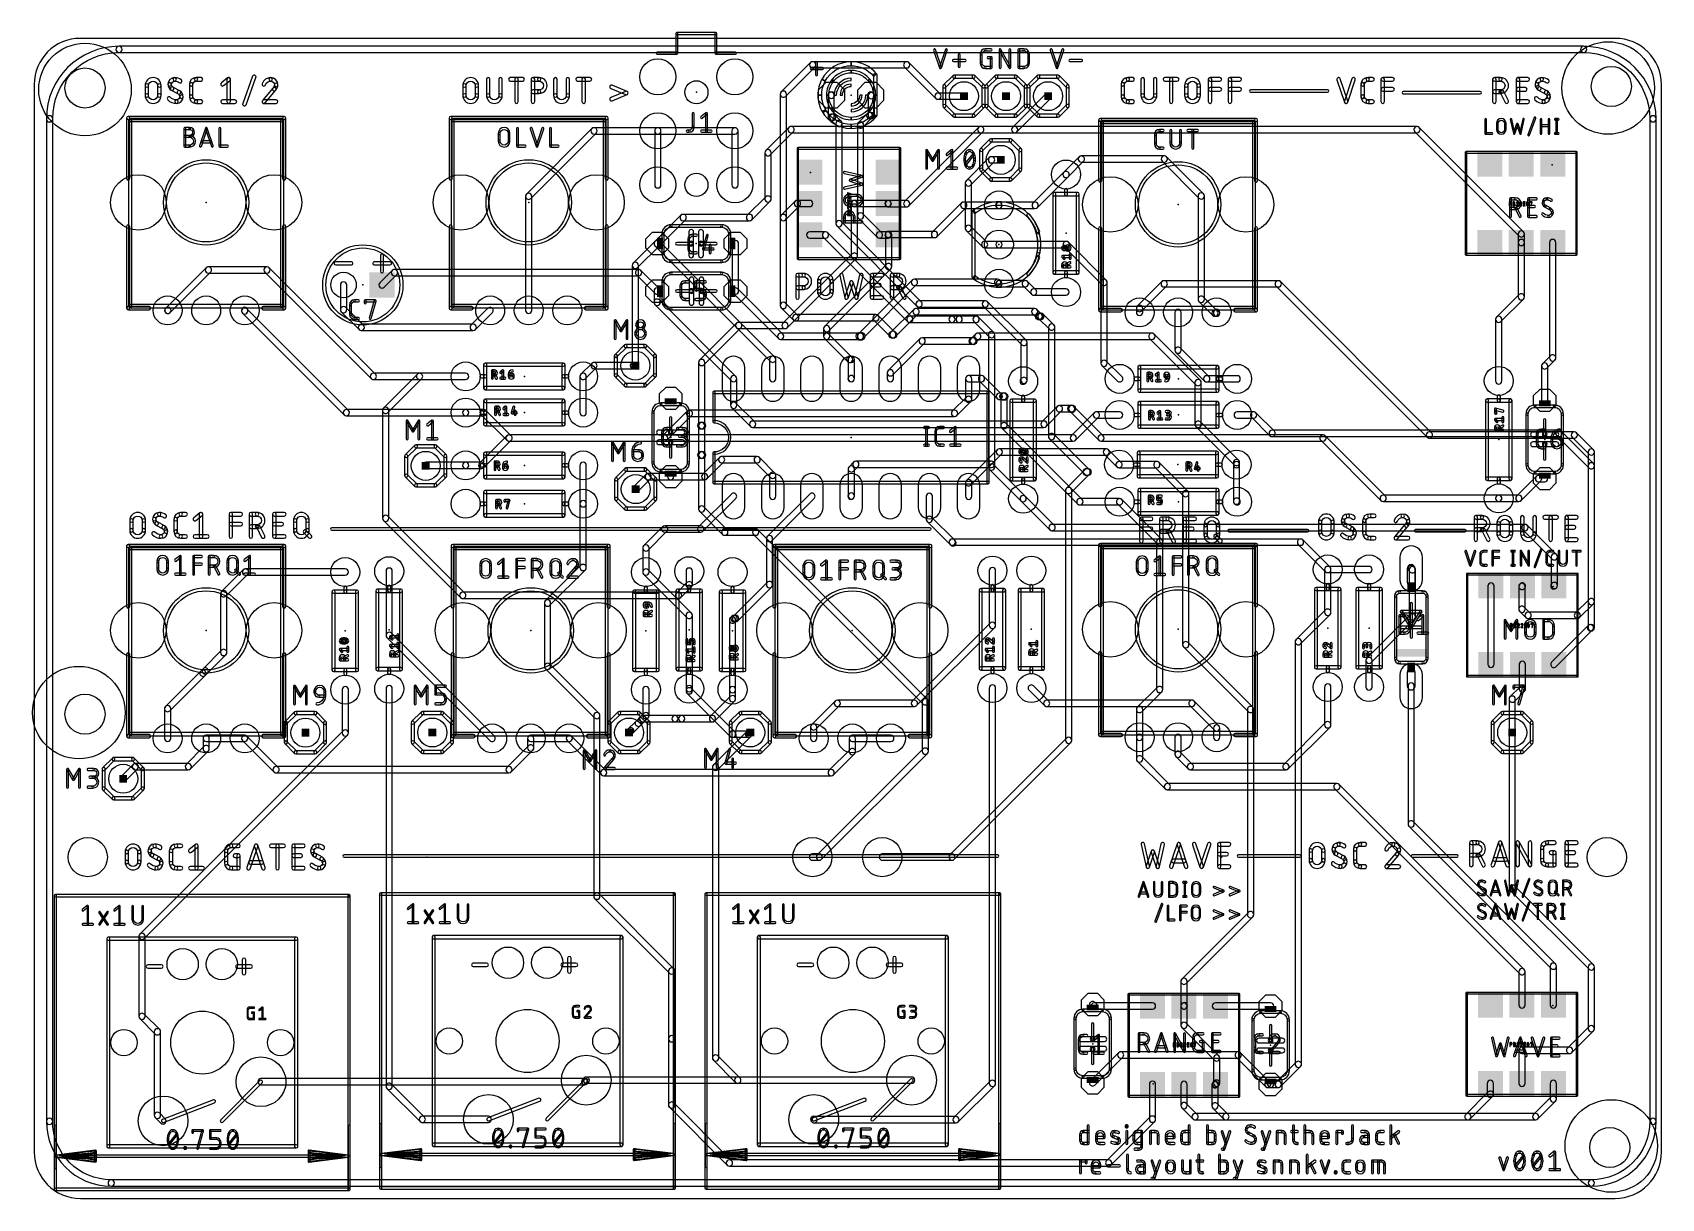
# Model space of a CAD drawing. Extents: x -1 to 105, y 0 to 76.
import ezdxf

# ---------------------------------------------------------------- set-up
doc = ezdxf.new("R2010")
doc.units = 0
for name, color, linetype in [('1', 12, 'CONTINUOUS'), ('16', 132, 'CONTINUOUS'), ('17', 110, 'CONTINUOUS'), ('18', 110, 'CONTINUOUS'), ('20', 31, 'CONTINUOUS'), ('21', 253, 'CONTINUOUS'), ('23', 53, 'CONTINUOUS'), ('25', 253, 'CONTINUOUS'), ('42', 132, 'CONTINUOUS'), ('51', 253, 'CONTINUOUS')]:
    doc.layers.add(name, color=color, linetype=linetype)

# ---------------------------------------------------------------- blocks, each defined once
blk = doc.blocks.new('ROUNDP')
blk.add_circle((0, 0), 0.5)
blk = doc.blocks.new('RECT')
blk.add_solid([(-0.5, -0.5), (0.5, -0.5), (-0.5, 0.5), (0.5, 0.5)])
blk = doc.blocks.new('OCTAGONP')
blk.add_lwpolyline([(-0.5, -0.2071), (-0.5, 0.2071), (-0.2071, 0.5), (0.2071, 0.5), (0.5, 0.2071), (0.5, -0.2071), (0.2071, -0.5), (-0.2071, -0.5)], close=True)
blk = doc.blocks.new('SQUAREP')
blk.add_solid([(-0.5, -0.5), (0.5, -0.5), (-0.5, 0.5), (0.5, 0.5)])
blk = doc.blocks.new('LONGP100')
blk.add_lwpolyline([(-0.5, -0.5), (0.5, -0.5, 1), (0.5, 0.5), (-0.5, 0.5, 1)], format="xyb", close=True)
blk = doc.blocks.new('ROUNDV')
blk.add_circle((0, 0), 0.5)

msp = doc.modelspace()

# ---------------------------------------------------------------- linework, layer by layer
at = {"layer": '1'}
for points in [[(49.3563, 73.6437), (47.4563, 71.7437, 1), (47.7437, 71.4563), (49.6437, 73.3563, 1)], [(55.6, 73.7032), (49.5, 73.7032, 1), (49.5, 73.2968), (55.6, 73.2968, 1)], [(57.7737, 71.6137), (55.7437, 73.6437, 1), (55.4563, 73.3563), (57.4863, 71.3263, 1)], [(47.3968, 71.6), (47.3968, 63.6, 1), (47.8032, 63.6), (47.8032, 71.6, 1)], [(50.8437, 71.3763), (50.8637, 71.3963, 1), (50.5763, 71.6837), (50.5563, 71.6637, 1)], [(50.9032, 70.1), (50.9032, 71.52, 1), (50.4968, 71.52), (50.4968, 70.1, 1)], [(53.4437, 71.6437), (53.4037, 71.6837, 1), (53.1163, 71.3963), (53.1563, 71.3563, 1)], [(53.5032, 70.2), (53.5032, 71.5, 1), (53.0968, 71.5), (53.0968, 70.2, 1)], [(59.31, 71.6732), (57.63, 71.6732, 1), (57.63, 71.2668), (59.31, 71.2668, 1)], [(64.6263, 71.6137), (62.4563, 69.4437, 1), (62.7437, 69.1563), (64.9137, 71.3263, 1)], [(50.8, 70.3032), (50.7, 70.3032, 1), (50.7, 69.8968), (50.8, 69.8968, 1)], [(51.3437, 69.8437), (50.9437, 70.2437, 1), (50.6563, 69.9563), (51.0563, 69.5563, 1)], [(51.4032, 63.2), (51.4032, 69.7, 1), (50.9968, 69.7), (50.9968, 63.2, 1)], [(52.7437, 69.4563), (53.3437, 70.0563, 1), (53.0563, 70.3437), (52.4563, 69.7437, 1)], [(52.8032, 63.7), (52.8032, 69.6, 1), (52.3968, 69.6), (52.3968, 63.7, 1)], [(53.2, 69.9968), (53.3, 69.9968, 1), (53.3, 70.4032), (53.2, 70.4032, 1)], [(60.2563, 69.4437), (55.4563, 64.6437, 1), (55.7437, 64.3563), (60.5437, 69.1563, 1)], [(62.6, 69.5032), (60.4, 69.5032, 1), (60.4, 69.0968), (62.6, 69.0968, 1)], [(60.9563, 67.4837), (59.4563, 65.9837, 1), (59.7437, 65.6963), (61.2437, 67.1963, 1)], [(61.7, 67.5432), (61.1, 67.5432, 1), (61.1, 67.1368), (61.7, 67.1368, 1)], [(59.3968, 65.84), (59.3968, 62.9, 1), (59.8032, 62.9), (59.8032, 65.84, 1)], [(47.7437, 63.4563), (48.6537, 64.3663, 1), (48.3663, 64.6537), (47.4563, 63.7437, 1)], [(48.51, 64.3068), (49.31, 64.3068, 1), (49.31, 64.7132), (48.51, 64.7132, 1)], [(54.5437, 64.6437), (54.5337, 64.6537, 1), (54.2463, 64.3663), (54.2563, 64.3563, 1)], [(55.6, 64.7032), (54.4, 64.7032, 1), (54.4, 64.2968), (55.6, 64.2968, 1)], [(47.8032, 57.9), (47.8032, 63.6, 1), (47.3968, 63.6), (47.3968, 57.9, 1)], [(56.5437, 58.1437), (51.3437, 63.3437, 1), (51.0563, 63.0563), (56.2563, 57.8563, 1)], [(53.9737, 62.6137), (52.7437, 63.8437, 1), (52.4563, 63.5563), (53.6863, 62.3263, 1)], [(50.33, 62.6732), (49.31, 62.6732, 1), (49.31, 62.2668), (50.33, 62.2668, 1)], [(55.9437, 57.1437), (50.4737, 62.6137, 1), (50.1863, 62.3263), (55.6563, 56.8563, 1)], [(54.39, 62.6732), (53.83, 62.6732, 1), (53.83, 62.2668), (54.39, 62.2668, 1)], [(59.4563, 62.7563), (60.5063, 61.7063, 1), (60.7937, 61.9937), (59.7437, 63.0437, 1)], [(39.2663, 61.7663), (46.7663, 54.2663, 1), (47.0537, 54.5537), (39.5537, 62.0537, 1)], [(44.6932, 58.83), (44.6932, 61.91, 1), (44.2868, 61.91), (44.2868, 58.83, 1)], [(60.65, 61.6468), (61.58, 61.6468, 1), (61.58, 62.0532), (60.65, 62.0532, 1)], [(61.58, 61.6468), (65.95, 61.6468, 1), (65.95, 62.0532), (61.58, 62.0532, 1)], [(65.8063, 61.7063), (68.2563, 59.2563, 1), (68.5437, 59.5437), (66.0937, 61.9937, 1)], [(95.2568, 61.98), (95.2568, 58.46, 1), (95.6632, 58.46), (95.6632, 61.98, 1)], [(97.2968, 61.98), (97.2968, 54.5, 1), (97.7032, 54.5), (97.7032, 61.98, 1)], [(7.8237, 57.4363), (10.4437, 60.0563, 1), (10.1563, 60.3437), (7.5363, 57.7237, 1)], [(10.3, 59.9968), (14.1, 59.9968, 1), (14.1, 60.4032), (10.3, 60.4032, 1)], [(13.9563, 60.0563), (20.8563, 53.1563, 1), (21.1437, 53.4437), (14.2437, 60.3437, 1)], [(21.7137, 59.0863), (22.5137, 59.8863, 1), (22.2263, 60.1737), (21.4263, 59.3737, 1)], [(38.21, 60.2332), (22.37, 60.2332, 1), (22.37, 59.8268), (38.21, 59.8268, 1)], [(38.0663, 59.8863), (39.2663, 58.6863, 1), (39.5537, 58.9737), (38.3537, 60.1737, 1)], [(18.8668, 59.23), (18.8668, 57.63, 1), (19.2732, 57.63), (19.2732, 59.23, 1)], [(61.58, 59.1068), (63.29, 59.1068, 1), (63.29, 59.5132), (61.58, 59.5132, 1)], [(63.1463, 59.1663), (63.6863, 58.6263, 1), (63.9737, 58.9137), (63.4337, 59.4537, 1)], [(68.1968, 59.4), (68.1968, 54.15, 1), (68.6032, 54.15), (68.6032, 59.4, 1)], [(70.8437, 57.5563), (72.4437, 59.1563, 1), (72.1563, 59.4437), (70.5563, 57.8437, 1)], [(72.3, 59.0968), (79.7, 59.0968, 1), (79.7, 59.5032), (72.3, 59.5032, 1)], [(79.5563, 59.1563), (89.3563, 49.3563, 1), (89.6437, 49.6437), (79.8437, 59.4437, 1)], [(39.6132, 58.11), (39.6132, 58.83, 1), (39.2068, 58.83), (39.2068, 58.11, 1)], [(44.5137, 53.2937), (39.5537, 58.2537, 1), (39.2663, 57.9663), (44.2263, 53.0063, 1)], [(47.5637, 56.0437), (44.6337, 58.9737, 1), (44.3463, 58.6863), (47.2763, 55.7563, 1)], [(60.7, 58.2032), (56.4, 58.2032, 1), (56.4, 57.7968), (60.7, 57.7968, 1)], [(63.3437, 55.6437), (60.8437, 58.1437, 1), (60.5563, 57.8563), (63.0563, 55.3563, 1)], [(63.83, 58.5668), (65.93, 58.5668, 1), (65.93, 58.9732), (63.83, 58.9732, 1)], [(95.3163, 58.6037), (93.8563, 57.1437, 1), (94.1437, 56.8563), (95.6037, 58.3163, 1)], [(7.66, 57.3768), (7.68, 57.3768, 1), (7.68, 57.7832), (7.66, 57.7832, 1)], [(12.4568, 57.58), (12.4568, 57.54, 1), (12.8632, 57.54), (12.8632, 57.58, 1)], [(19.3937, 51.0937), (12.8037, 57.6837, 1), (12.5163, 57.3963), (19.1063, 50.8063, 1)], [(18.9263, 57.4863), (20.0763, 56.3363, 1), (20.3637, 56.6237), (19.2137, 57.7737, 1)], [(27.6237, 56.3363), (28.7237, 57.4363, 1), (28.4363, 57.7237), (27.3363, 56.6237, 1)], [(48.5437, 57.2437), (47.7437, 58.0437, 1), (47.4563, 57.7563), (48.2563, 56.9563, 1)], [(53.6, 57.3032), (48.4, 57.3032, 1), (48.4, 56.8968), (53.6, 56.8968, 1)], [(54.8437, 56.1437), (53.7437, 57.2437, 1), (53.4563, 56.9563), (54.5563, 55.8563, 1)], [(58.54, 57.2032), (55.8, 57.2032, 1), (55.8, 56.7968), (58.54, 56.7968, 1)], [(58.54, 56.7968), (59, 56.7968, 1), (59, 57.2032), (58.54, 57.2032, 1)], [(59, 56.7968), (60.1, 56.7968, 1), (60.1, 57.2032), (59, 57.2032, 1)], [(59.9563, 56.8563), (60.9563, 55.8563, 1), (61.2437, 56.1437), (60.2437, 57.1437, 1)], [(64.3, 57.4032), (64.2, 57.4032, 1), (64.2, 56.9968), (64.3, 56.9968, 1)], [(65.1437, 56.6437), (64.4437, 57.3437, 1), (64.1563, 57.0563), (64.8563, 56.3563, 1)], [(70.9032, 57.45), (70.9032, 57.7, 1), (70.4968, 57.7), (70.4968, 57.45, 1)], [(73.4032, 55), (73.4032, 57.45, 1), (72.9968, 57.45), (72.9968, 55, 1)], [(93.7968, 57), (93.7968, 53.01, 1), (94.2032, 53.01), (94.2032, 57, 1)], [(27.48, 56.6832), (20.22, 56.6832, 1), (20.22, 56.2768), (27.48, 56.2768, 1)], [(47.42, 55.6968), (52.6, 55.6968, 1), (52.6, 56.1032), (47.42, 56.1032, 1)], [(60.8968, 56), (60.8968, 47.6, 1), (61.3032, 47.6), (61.3032, 56, 1)], [(65.2032, 49.4), (65.2032, 56.5, 1), (64.7968, 56.5), (64.7968, 49.4, 1)], [(54.6737, 53.3863), (56.7437, 55.4563, 1), (56.4563, 55.7437), (54.3863, 53.6737, 1)], [(56.6, 55.3968), (59.9, 55.3968, 1), (59.9, 55.8032), (56.6, 55.8032, 1)], [(63.4032, 53.04), (63.4032, 55.5, 1), (62.9968, 55.5), (62.9968, 53.04, 1)], [(75.2037, 53.2837), (73.3437, 55.1437, 1), (73.0563, 54.8563), (74.9163, 52.9963, 1)], [(34.7537, 53.1563), (35.4537, 53.8563, 1), (35.1663, 54.1437), (34.4663, 53.4437, 1)], [(35.31, 53.7968), (38, 53.7968, 1), (38, 54.2032), (35.31, 54.2032, 1)], [(37.86, 53.7968), (38, 53.7968, 1), (38, 54.2032), (37.86, 54.2032, 1)], [(46.7068, 54.41), (46.7068, 53.15, 1), (47.1132, 53.15), (47.1132, 54.41, 1)], [(68.2563, 54.0063), (69.2663, 52.9963, 1), (69.5537, 53.2837), (68.5437, 54.2937, 1)], [(97.3563, 54.6437), (96.8363, 54.1237, 1), (97.1237, 53.8363), (97.6437, 54.3563, 1)], [(96.7768, 53.98), (96.7768, 51.75, 1), (97.1832, 51.75), (97.1832, 53.98, 1)], [(21, 53.0968), (26.99, 53.0968, 1), (26.99, 53.5032), (21, 53.5032, 1)], [(34.4068, 53.3), (34.4068, 50.95, 1), (34.8132, 50.95), (34.8132, 53.3, 1)], [(54.7332, 53.15), (54.7332, 53.53, 1), (54.3268, 53.53), (54.3268, 53.15, 1)], [(59.8132, 51.81), (59.8132, 53.15, 1), (59.4068, 53.15), (59.4068, 51.81, 1)], [(63.0563, 53.1837), (63.0063, 53.1337, 1), (63.2937, 52.8463), (63.3437, 52.8963, 1)], [(77.03, 53.3432), (75.06, 53.3432, 1), (75.06, 52.9368), (77.03, 52.9368, 1)], [(58.8437, 50.7563), (59.7537, 51.6663, 1), (59.4663, 51.9537), (58.5563, 51.0437, 1)], [(61.6968, 52), (61.6968, 50.1, 1), (62.1032, 50.1), (62.1032, 52, 1)], [(19.25, 50.7468), (26.99, 50.7468, 1), (26.99, 51.1532), (19.25, 51.1532, 1)], [(40.0437, 49.1563), (41.6437, 50.7563, 1), (41.3563, 51.0437), (39.7563, 49.4437, 1)], [(41.5, 50.6968), (58.7, 50.6968, 1), (58.7, 51.1032), (41.5, 51.1032, 1)], [(66.1563, 51.0563), (68.0563, 49.1563, 1), (68.3437, 49.4437), (66.4437, 51.3437, 1)], [(42.0968, 50.1), (42.0968, 48.2, 1), (42.5032, 48.2), (42.5032, 50.1, 1)], [(61.7563, 49.9563), (66.6863, 45.0263, 1), (66.9737, 45.3137), (62.0437, 50.2437, 1)], [(89.5, 49.2968), (98.9, 49.2968, 1), (98.9, 49.7032), (89.5, 49.7032, 1)], [(98.7563, 49.3563), (99.8563, 48.2563, 1), (100.1437, 48.5437), (99.0437, 49.6437, 1)], [(28.1737, 47.3863), (29.9437, 49.1563, 1), (29.6563, 49.4437), (27.8863, 47.6737, 1)], [(29.8, 49.0968), (39.9, 49.0968, 1), (39.9, 49.5032), (29.8, 49.5032, 1)], [(67.4437, 47.2437), (65.1437, 49.5437, 1), (64.8563, 49.2563), (67.1563, 46.9563, 1)], [(68.2, 49.0968), (82.6, 49.0968, 1), (82.6, 49.5032), (68.2, 49.5032, 1)], [(82.4563, 49.1563), (86.3563, 45.2563, 1), (86.6437, 45.5437), (82.7437, 49.4437, 1)], [(99.7968, 48.4), (99.7968, 38.7, 1), (100.2032, 38.7), (100.2032, 48.4, 1)], [(24.5437, 47.3563), (24.5737, 47.3863, 1), (24.2863, 47.6737), (24.2563, 47.6437, 1)], [(24.43, 47.3268), (26.99, 47.3268, 1), (26.99, 47.7332), (24.43, 47.7332, 1)], [(26.99, 47.3268), (28.03, 47.3268, 1), (28.03, 47.7332), (26.99, 47.7332, 1)], [(34.4068, 47.53), (34.4068, 45.04, 1), (34.8132, 45.04), (34.8132, 47.53, 1)], [(43.4463, 48.0437), (42.3463, 46.9437, 1), (42.6337, 46.6563), (43.7337, 47.7563, 1)], [(43.59, 47.6968), (45.9, 47.6968, 1), (45.9, 48.1032), (43.59, 48.1032, 1)], [(45.7563, 47.7563), (46.7663, 46.7463, 1), (47.0537, 47.0337), (46.0437, 48.0437, 1)], [(52.1437, 47.1563), (52.4437, 47.4563, 1), (52.1563, 47.7437), (51.8563, 47.4437, 1)], [(52.3, 47.3968), (61.1, 47.3968, 1), (61.1, 47.8032), (52.3, 47.8032, 1)], [(60.8968, 47.6), (60.8968, 47.42, 1), (61.3032, 47.42), (61.3032, 47.6, 1)], [(60.9563, 47.2763), (63.0063, 45.2263, 1), (63.2937, 45.5137), (61.2437, 47.5637, 1)], [(76.7868, 47.58), (76.7868, 45.21, 1), (77.1932, 45.21), (77.1932, 47.58, 1)], [(38.1637, 45.8463), (38.9737, 46.6563, 1), (38.6863, 46.9437), (37.8763, 46.1337, 1)], [(38.83, 46.5968), (40.29, 46.5968, 1), (40.29, 47.0032), (38.83, 47.0032, 1)], [(40.29, 46.5968), (42.49, 46.5968, 1), (42.49, 47.0032), (40.29, 47.0032, 1)], [(46.7068, 46.89), (46.7068, 45.53, 1), (47.1132, 45.53), (47.1132, 46.89, 1)], [(52.2032, 45.54), (52.2032, 47.3, 1), (51.7968, 47.3), (51.7968, 45.54, 1)], [(96.4363, 46.8137), (95.1563, 45.5337, 1), (95.4437, 45.2463), (96.7237, 46.5263, 1)], [(96.58, 46.4668), (96.98, 46.4668, 1), (96.98, 46.8732), (96.58, 46.8732, 1)], [(44.2263, 45.6737), (42.0963, 43.5437, 1), (42.3837, 43.2563), (44.5137, 45.3863, 1)], [(49.3063, 45.6737), (46.5563, 42.9237, 1), (46.8437, 42.6363), (49.5937, 45.3863, 1)], [(52.1337, 45.3863), (52.1437, 45.3963, 1), (51.8563, 45.6837), (51.8463, 45.6737, 1)], [(56.8668, 45.53), (56.8668, 44.03, 1), (57.2732, 44.03), (57.2732, 45.53, 1)], [(63.0063, 45.2263), (64.8763, 43.3563, 1), (65.1637, 43.6437), (63.2937, 45.5137, 1)], [(86.5, 45.1968), (93.99, 45.1968, 1), (93.99, 45.6032), (86.5, 45.6032, 1)], [(93.8463, 45.2563), (93.8563, 45.2463, 1), (94.1437, 45.5337), (94.1337, 45.5437, 1)], [(94, 45.1868), (95.3, 45.1868, 1), (95.3, 45.5932), (94, 45.5932, 1)], [(34.4068, 45.04), (34.4068, 40.91, 1), (34.8132, 40.91), (34.8132, 45.04, 1)], [(66.83, 44.9668), (69.41, 44.9668, 1), (69.41, 45.3732), (66.83, 45.3732, 1)], [(76.8463, 45.0663), (76.8863, 45.0263, 1), (77.1737, 45.3137), (77.1337, 45.3537, 1)], [(39.7563, 43.5437), (38.5363, 42.3237, 1), (38.8237, 42.0363), (40.0437, 43.2563, 1)], [(42.24, 43.6032), (39.9, 43.6032, 1), (39.9, 43.1968), (42.24, 43.1968, 1)], [(56.9263, 43.8863), (58.4063, 42.4063, 1), (58.6937, 42.6937), (57.2137, 44.1737, 1)], [(65.02, 43.2968), (95.7, 43.2968, 1), (95.7, 43.7032), (65.02, 43.7032, 1)], [(95.5563, 43.3563), (97.4563, 41.4563, 1), (97.7437, 41.7437), (95.8437, 43.6437, 1)], [(38.4768, 42.18), (38.4768, 40.61, 1), (38.8832, 40.61), (38.8832, 42.18, 1)], [(46.4968, 42.78), (46.4968, 39.8, 1), (46.9032, 39.8), (46.9032, 42.78, 1)], [(58.4063, 42.4063), (58.4563, 42.3563, 1), (58.7437, 42.6437), (58.6937, 42.6937, 1)], [(58.55, 42.3468), (81.14, 42.3468, 1), (81.14, 42.7532), (58.55, 42.7532, 1)], [(80.9963, 42.4063), (82.7663, 40.6363, 1), (83.0537, 40.9237), (81.2837, 42.6937, 1)], [(97.3968, 41.6), (97.3968, 39.74, 1), (97.8032, 39.74), (97.8032, 41.6, 1)], [(11.4437, 39.0563), (12.8537, 40.4663, 1), (12.5663, 40.7537), (11.1563, 39.3437, 1)], [(12.71, 40.4068), (19.18, 40.4068, 1), (19.18, 40.8132), (12.71, 40.8132, 1)], [(21.8268, 40.67), (21.8268, 36.51, 1), (22.2332, 36.51), (22.2332, 40.67, 1)], [(34.4663, 41.0537), (32.1563, 38.7437, 1), (32.4437, 38.4563), (34.7537, 40.7663, 1)], [(38.5363, 40.4663), (41.3463, 37.6563, 1), (41.6337, 37.9437), (38.8237, 40.7537, 1)], [(60.9568, 40.71), (60.9568, 37.16, 1), (61.3632, 37.16), (61.3632, 40.71, 1)], [(82.91, 40.5768), (85.59, 40.5768, 1), (85.59, 40.9832), (82.91, 40.9832, 1)], [(88.5437, 40.9037), (88.4637, 40.9837, 1), (88.1763, 40.6963), (88.2563, 40.6163, 1)], [(88.6032, 37.7), (88.6032, 40.76, 1), (88.1968, 40.76), (88.1968, 37.7, 1)], [(11.5032, 35.4), (11.5032, 39.2, 1), (11.0968, 39.2), (11.0968, 35.4, 1)], [(46.5563, 39.9437), (44.3563, 37.7437, 1), (44.6437, 37.4563), (46.8437, 39.6563, 1)], [(93.2868, 39.71), (93.2868, 34.63, 1), (93.6932, 34.63), (93.6932, 39.71, 1)], [(95.6437, 39.5363), (95.6737, 39.5663, 1), (95.3863, 39.8537), (95.3563, 39.8237, 1)], [(95.7032, 38.2), (95.7032, 39.68, 1), (95.2968, 39.68), (95.2968, 38.2, 1)], [(97.4563, 39.8837), (97.4263, 39.8537, 1), (97.7137, 39.5663), (97.7437, 39.5963, 1)], [(32.0968, 38.6), (32.0968, 34.5, 1), (32.5032, 34.5), (32.5032, 38.6, 1)], [(96.0437, 37.9437), (95.6437, 38.3437, 1), (95.3563, 38.0563), (95.7563, 37.6563, 1)], [(99.8563, 38.8437), (98.9563, 37.9437, 1), (99.2437, 37.6563), (100.1437, 38.5563, 1)], [(41.2868, 37.8), (41.2868, 33.05, 1), (41.6932, 33.05), (41.6932, 37.8, 1)], [(44.2563, 37.7437), (44.1563, 37.6437, 1), (44.4437, 37.3563), (44.5437, 37.4563, 1)], [(44.0968, 37.5), (44.0968, 32.99, 1), (44.5032, 32.99), (44.5032, 37.5, 1)], [(44.5, 37.8032), (44.4, 37.8032, 1), (44.4, 37.3968), (44.5, 37.3968, 1)], [(61.0163, 37.3037), (55.9563, 32.2437, 1), (56.2437, 31.9563), (61.3037, 37.0163, 1)], [(85.7337, 34.7463), (88.5437, 37.5563, 1), (88.2563, 37.8437), (85.4463, 35.0337, 1)], [(99.1, 38.0032), (95.9, 38.0032, 1), (95.9, 37.5968), (99.1, 37.5968, 1)], [(21.8863, 36.3663), (28.5663, 29.6863, 1), (28.8537, 29.9737), (22.1737, 36.6537, 1)], [(10.2437, 34.0563), (11.4437, 35.2563, 1), (11.1563, 35.5437), (9.9563, 34.3437, 1)], [(85.7932, 33.16), (85.7932, 34.89, 1), (85.3868, 34.89), (85.3868, 33.16, 1)], [(7.8037, 31.6163), (10.0937, 33.9063, 1), (9.8063, 34.1937), (7.5163, 31.9037, 1)], [(10.0937, 33.9063), (10.2437, 34.0563, 1), (9.9563, 34.3437), (9.8063, 34.1937, 1)], [(32.1563, 34.3563), (35.3563, 31.1563, 1), (35.6437, 31.4437), (32.4437, 34.6437, 1)], [(95.3268, 34.63), (95.3268, 33.03, 1), (95.7332, 33.03), (95.7332, 34.63, 1)], [(18.9768, 32.99), (18.9768, 30.18, 1), (19.3832, 30.18), (19.3832, 32.99, 1)], [(21.8268, 33.05), (21.8268, 7.27, 1), (22.2332, 7.27), (22.2332, 33.05, 1)], [(38.4768, 32.99), (38.4768, 31.3, 1), (38.8832, 31.3), (38.8832, 32.99, 1)], [(44.5032, 32.4), (44.5032, 32.99, 1), (44.0968, 32.99), (44.0968, 32.4, 1)], [(60.9568, 33.09), (60.9568, 7.46, 1), (61.3632, 7.46), (61.3632, 33.09, 1)], [(63.5363, 32.9463), (64.5263, 31.9563, 1), (64.8137, 32.2437), (63.8237, 33.2337, 1)], [(83.1132, 30.71), (83.1132, 33.16, 1), (82.7068, 33.16), (82.7068, 30.71, 1)], [(88.1168, 33.22), (88.1168, 24.28, 1), (88.5232, 24.28), (88.5232, 33.22, 1)], [(95.3863, 33.1737), (94.7263, 32.5137, 1), (95.0137, 32.2263), (95.6737, 32.8863, 1)], [(7.8632, 29.83), (7.8632, 31.76, 1), (7.4568, 31.76), (7.4568, 29.83, 1)], [(43.1437, 30.9563), (44.4437, 32.2563, 1), (44.1563, 32.5437), (42.8563, 31.2437, 1)], [(50.9563, 32.2437), (49.4263, 30.7137, 1), (49.7137, 30.4263), (51.2437, 31.9563, 1)], [(56.1, 32.3032), (51.1, 32.3032, 1), (51.1, 31.8968), (56.1, 31.8968, 1)], [(64.67, 31.8968), (74.1, 31.8968, 1), (74.1, 32.3032), (64.67, 32.3032, 1)], [(73.9563, 31.9563), (75.5563, 30.3563, 1), (75.8437, 30.6437), (74.2437, 32.2437, 1)], [(94.6668, 32.37), (94.6668, 30.21, 1), (95.0732, 30.21), (95.0732, 32.37, 1)], [(35.2968, 31.3), (35.2968, 19.6, 1), (35.7032, 19.6), (35.7032, 31.3, 1)], [(38.0463, 30.9537), (37.4463, 30.3537, 1), (37.7337, 30.0663), (38.3337, 30.6663, 1)], [(38.3363, 31.2437), (38.0463, 30.9537, 1), (38.3337, 30.6663), (38.6237, 30.9563, 1)], [(38.5363, 31.4437), (38.3363, 31.2437, 1), (38.6237, 30.9563), (38.8237, 31.1563, 1)], [(40.57, 31.3032), (38.48, 31.3032, 1), (38.48, 30.8968), (40.57, 30.8968, 1)], [(40.57, 30.8968), (41, 30.8968, 1), (41, 31.3032), (40.57, 31.3032, 1)], [(41, 30.8968), (43, 30.8968, 1), (43, 31.3032), (41, 31.3032, 1)], [(49.3668, 30.57), (49.3668, 29.83, 1), (49.7732, 29.83), (49.7732, 30.57, 1)], [(75.4968, 30.5), (75.4968, 29.9, 1), (75.9032, 29.9), (75.9032, 30.5, 1)], [(80.3437, 27.8563), (83.0537, 30.5663, 1), (82.7663, 30.8537), (80.0563, 28.1437, 1)], [(19.0363, 30.3237), (5.8563, 17.1437, 1), (6.1437, 16.8563), (19.3237, 30.0363, 1)], [(10.3632, 29.16), (10.3632, 29.83, 1), (9.9568, 29.83), (9.9568, 29.16, 1)], [(45.3063, 30.3537), (43.0563, 28.1037, 1), (43.3437, 27.8163), (45.5937, 30.0663, 1)], [(70.4968, 29.9), (70.4968, 28.5, 1), (70.9032, 28.5), (70.9032, 29.9, 1)], [(72.9968, 29.9), (72.9968, 28.8, 1), (73.4032, 28.8), (73.4032, 29.9, 1)], [(94.6668, 30.21), (94.6668, 20.13, 1), (95.0732, 20.13), (95.0732, 30.21, 1)], [(9.1437, 27.8563), (10.3037, 29.0163, 1), (10.0163, 29.3037), (8.8563, 28.1437, 1)], [(70.5563, 28.3563), (72.3563, 26.5563, 1), (72.6437, 26.8437), (70.8437, 28.6437, 1)], [(73.0563, 28.6563), (73.8563, 27.8563, 1), (74.1437, 28.1437), (73.3437, 28.9437, 1)], [(4.9237, 27.0663), (5.7137, 27.8563, 1), (5.4263, 28.1437), (4.6363, 27.3537, 1)], [(5.57, 27.7968), (9, 27.7968, 1), (9, 28.2032), (5.57, 28.2032, 1)], [(42.9968, 27.96), (42.9968, 9.1, 1), (43.4032, 9.1), (43.4032, 27.96, 1)], [(74, 27.7968), (80.2, 27.7968, 1), (80.2, 28.2032), (74, 28.2032, 1)], [(72.5, 26.4968), (83.5, 26.4968, 1), (83.5, 26.9032), (72.5, 26.9032, 1)], [(83.3563, 26.5563), (95.3563, 14.5563, 1), (95.6437, 14.8437), (83.6437, 26.8437, 1)], [(88.1763, 24.1363), (97.3963, 14.9163, 1), (97.6837, 15.2037), (88.4637, 24.4237, 1)], [(94.7263, 19.9863), (99.8563, 14.8563, 1), (100.1437, 15.1437), (95.0137, 20.2737, 1)], [(35.3563, 19.4563), (40.2063, 14.6063, 1), (40.4937, 14.8937), (35.6437, 19.7437, 1)], [(5.7968, 17), (5.7968, 11.8, 1), (6.2032, 11.8), (6.2032, 17, 1)], [(40.1468, 14.75), (40.1468, 10.35, 1), (40.5532, 10.35), (40.5532, 14.75, 1)], [(95.2968, 14.7), (95.2968, 12.54, 1), (95.7032, 12.54), (95.7032, 14.7, 1)], [(97.3368, 15.06), (97.3368, 12.54, 1), (97.7432, 12.54), (97.7432, 15.06, 1)], [(99.7968, 15), (99.7968, 11, 1), (100.2032, 11), (100.2032, 15, 1)], [(67.5163, 12.4263), (67.6163, 12.3263, 1), (67.9037, 12.6137), (67.8037, 12.7137, 1)], [(5.8563, 11.6563), (6.8563, 10.6563, 1), (7.1437, 10.9437), (6.1437, 11.9437, 1)], [(67.76, 12.2668), (71.54, 12.2668, 1), (71.54, 12.6732), (67.76, 12.6732, 1)], [(79.2, 12.6732), (75.62, 12.6732, 1), (75.62, 12.2668), (79.2, 12.2668, 1)], [(6.7968, 10.8), (6.7968, 5.39, 1), (7.2032, 5.39), (7.2032, 10.8, 1)], [(99.8563, 11.1437), (98.4563, 9.7437, 1), (98.7437, 9.4563), (100.1437, 10.8563, 1)], [(40.1468, 10.35), (40.1468, 6.05, 1), (40.5532, 6.05), (40.5532, 10.35, 1)], [(98.6, 9.8032), (95.5, 9.8032, 1), (95.5, 9.3968), (98.6, 9.3968, 1)], [(95.2968, 9.6), (95.2968, 7.46, 1), (95.7032, 7.46), (95.7032, 9.6, 1)], [(43.0563, 8.9563), (44.4913, 7.5213, 1), (44.7787, 7.8087), (43.3437, 9.2437, 1)], [(69.3263, 9.4437), (67.5163, 7.6337, 1), (67.8037, 7.3463), (69.6137, 9.1563, 1)], [(77.1, 9.5032), (69.47, 9.5032, 1), (69.47, 9.0968), (77.1, 9.0968, 1)], [(79.1537, 7.5337), (77.2437, 9.4437, 1), (76.9563, 9.1563), (78.8663, 7.2463, 1)], [(21.8863, 7.1263), (24.0313, 4.9813, 1), (24.3187, 5.2687), (22.1737, 7.4137, 1)], [(44.635, 7.4618), (55.915, 7.4618, 1), (55.915, 7.8682), (44.635, 7.8682, 1)], [(61.0163, 7.6037), (58.6563, 5.2437, 1), (58.9437, 4.9563), (61.3037, 7.3163, 1)], [(71.7432, 5.14), (71.7432, 7.39, 1), (71.3368, 7.39), (71.3368, 5.14, 1)], [(75.7437, 7.2263), (75.7637, 7.2463, 1), (75.4763, 7.5337), (75.4563, 7.5137, 1)], [(75.8032, 6), (75.8032, 7.37, 1), (75.3968, 7.37), (75.3968, 6, 1)], [(79.2, 7.5932), (79.01, 7.5932, 1), (79.01, 7.1868), (79.2, 7.1868, 1)], [(97.3368, 7.46), (97.3368, 6.44, 1), (97.7432, 6.44), (97.7432, 7.46, 1)], [(97.3963, 6.5837), (96.2563, 5.4437, 1), (96.5437, 5.1563), (97.6837, 6.2963, 1)], [(6.8563, 5.2463), (7.2213, 4.8813, 1), (7.5087, 5.1687), (7.1437, 5.5337, 1)], [(24.175, 4.9218), (28.465, 4.9218, 1), (28.465, 5.3282), (24.175, 5.3282, 1)], [(40.2063, 5.9063), (43.9563, 2.1563, 1), (44.2437, 2.4437), (40.4937, 6.1937, 1)], [(49.7337, 5.2437), (49.7087, 5.2687, 1), (49.4213, 4.9813), (49.4463, 4.9563, 1)], [(58.8, 5.3032), (49.59, 5.3032, 1), (49.59, 4.8968), (58.8, 4.8968, 1)], [(68.8437, 2.1563), (71.6837, 4.9963, 1), (71.3963, 5.2837), (68.5563, 2.4437, 1)], [(76.4437, 5.4437), (75.7437, 6.1437, 1), (75.4563, 5.8563), (76.1563, 5.1563, 1)], [(96.4, 5.5032), (76.3, 5.5032, 1), (76.3, 5.0968), (96.4, 5.0968, 1)], [(44.1, 2.0968), (68.7, 2.0968, 1), (68.7, 2.5032), (44.1, 2.5032, 1)]]:
    msp.add_lwpolyline(points, format="xyb", close=True, dxfattribs=at)
at = {"layer": '16'}
for points in [[(4.5, 74.2968, 1), (4.5, 74.7032, 0.4142), (-0.2032, 70, 1), (0.2032, 70, -0.4142)], [(99.5, 74.7032), (4.5, 74.7032, 1), (4.5, 74.2968), (99.5, 74.2968, 1)], [(103.7968, 70, 1), (104.2032, 70, 0.4142), (99.5, 74.7032, 1), (99.5, 74.2968, -0.4142)], [(-0.2032, 70), (-0.2032, 5, 1), (0.2032, 5), (0.2032, 70, 1)], [(104.2032, 5), (104.2032, 70, 1), (103.7968, 70), (103.7968, 5, 1)], [(35.1755, 69.3629), (30.9363, 65.1237, 1), (31.2237, 64.8363), (35.4629, 69.0755, 1)], [(39.4542, 69.4224), (35.3192, 69.4224, 1), (35.3192, 69.016), (39.4542, 69.016, 1)], [(39.6574, 65.7192), (39.6574, 69.2192, 1), (39.251, 69.2192), (39.251, 65.7192, 1)], [(44.4542, 69.4224), (39.4542, 69.4224, 1), (39.4542, 69.016), (44.4542, 69.016, 1)], [(44.6574, 65.7192), (44.6574, 69.2192, 1), (44.251, 69.2192), (44.251, 65.7192, 1)], [(46.7437, 67.6563), (48.2437, 69.1563, 1), (47.9563, 69.4437), (46.4563, 67.9437, 1)], [(48.1, 69.0968), (88.7, 69.0968, 1), (88.7, 69.5032), (48.1, 69.5032, 1)], [(88.5563, 69.1563), (95.3163, 62.3963, 1), (95.6037, 62.6837), (88.8437, 69.4437, 1)], [(46.8032, 64.8), (46.8032, 67.8, 1), (46.3968, 67.8), (46.3968, 64.8, 1)], [(64.0737, 64.2463), (66.0737, 66.2463, 1), (65.7863, 66.5337), (63.7863, 64.5337, 1)], [(66.0737, 66.2463), (67.0737, 67.2463, 1), (66.7863, 67.5337), (65.7863, 66.5337, 1)], [(72.31, 67.5932), (66.93, 67.5932, 1), (66.93, 67.1868), (72.31, 67.1868, 1)], [(72.1663, 67.2463), (74.5563, 64.8563, 1), (74.8437, 65.1437), (72.4537, 67.5337, 1)], [(31.2832, 57.58), (31.2832, 64.98, 1), (30.8768, 64.98), (30.8768, 57.58, 1)], [(45.5437, 63.4563), (46.7437, 64.6563, 1), (46.4563, 64.9437), (45.2563, 63.7437, 1)], [(52.3437, 64.3563), (52.3537, 64.3663, 1), (52.0663, 64.6537), (52.0563, 64.6437, 1)], [(52.4032, 61.1), (52.4032, 64.5, 1), (51.9968, 64.5), (51.9968, 61.1, 1)], [(52.21, 64.3068), (54.39, 64.3068, 1), (54.39, 64.7132), (52.21, 64.7132, 1)], [(59.1563, 64.5437), (57.2563, 62.6437, 1), (57.5437, 62.3563), (59.4437, 64.2563, 1)], [(59.3, 64.1968), (61.57, 64.1968, 1), (61.57, 64.6032), (59.3, 64.6032, 1)], [(61.4263, 64.2563), (61.4363, 64.2463, 1), (61.7237, 64.5337), (61.7137, 64.5437, 1)], [(61.58, 64.1868), (63.93, 64.1868, 1), (63.93, 64.5932), (61.58, 64.5932, 1)], [(74.4968, 65), (74.4968, 58.3, 1), (74.9032, 58.3), (74.9032, 65, 1)], [(39.5537, 61.7663), (41.2437, 63.4563, 1), (40.9563, 63.7437), (39.2663, 62.0537, 1)], [(41.1, 63.3968), (45.4, 63.3968, 1), (45.4, 63.8032), (41.1, 63.8032, 1)], [(54.2763, 62.6437), (54.2463, 62.6137, 1), (54.5337, 62.3263), (54.5637, 62.3563, 1)], [(57.4, 62.7032), (54.42, 62.7032, 1), (54.42, 62.2968), (57.4, 62.2968, 1)], [(54.6232, 60.42), (54.6232, 62.5, 1), (54.2168, 62.5), (54.2168, 60.42, 1)], [(95.2568, 62.54), (95.2568, 61.98, 1), (95.6632, 61.98), (95.6632, 62.54, 1)], [(38.1437, 60.3563), (39.5537, 61.7663, 1), (39.2663, 62.0537), (37.8563, 60.6437, 1)], [(47.8437, 56.4563), (52.3437, 60.9563, 1), (52.0563, 61.2437), (47.5563, 56.7437, 1)], [(38.2032, 54), (38.2032, 60.5, 1), (37.7968, 60.5), (37.7968, 54, 1)], [(50.5437, 56.2563), (54.5637, 60.2763, 1), (54.2763, 60.5637), (50.2563, 56.5437, 1)], [(55.9563, 59.5437), (52.4563, 56.0437, 1), (52.7437, 55.7563), (56.2437, 59.2563, 1)], [(61.49, 59.6032), (56.1, 59.6032, 1), (56.1, 59.1968), (61.49, 59.1968, 1)], [(61.7237, 59.4537), (61.6337, 59.5437, 1), (61.3463, 59.2563), (61.4363, 59.1663, 1)], [(74.5563, 58.1563), (75.4563, 57.2563, 1), (75.7437, 57.5437), (74.8437, 58.4437, 1)], [(54.8437, 55.8563), (56.3437, 57.3563, 1), (56.0563, 57.6437), (54.5563, 56.1437, 1)], [(63.9, 57.7032), (56.2, 57.7032, 1), (56.2, 57.2968), (63.9, 57.2968, 1)], [(64.3437, 57.3437), (64.0437, 57.6437, 1), (63.7563, 57.3563), (64.0563, 57.0563, 1)], [(75.6, 57.1968), (75.7, 57.1968, 1), (75.7, 57.6032), (75.6, 57.6032, 1)], [(75.9032, 57.4), (75.9032, 57.45, 1), (75.4968, 57.45), (75.4968, 57.4, 1)], [(44.5563, 56.7437), (42.1563, 54.3437, 1), (42.4437, 54.0563), (44.8437, 56.4563, 1)], [(47.7, 56.8032), (44.7, 56.8032, 1), (44.7, 56.3968), (47.7, 56.3968, 1)], [(50.6032, 55.9), (50.6032, 56.4, 1), (50.1968, 56.4), (50.1968, 55.9, 1)], [(52.0437, 54.5437), (50.5437, 56.0437, 1), (50.2563, 55.7563), (51.7563, 54.2563, 1)], [(60.0437, 55.4563), (60.3437, 55.7563, 1), (60.0563, 56.0437), (59.7563, 55.7437, 1)], [(71.5, 56.1032), (60.2, 56.1032, 1), (60.2, 55.6968), (71.5, 55.6968, 1)], [(71.3563, 55.7563), (74.3563, 52.7563, 1), (74.6437, 53.0437), (71.6437, 56.0437, 1)], [(42.0968, 54.2), (42.0968, 50.1, 1), (42.5032, 50.1), (42.5032, 54.2, 1)], [(51.9, 54.1968), (52, 54.1968, 1), (52, 54.6032), (51.9, 54.6032, 1)], [(51.7968, 54.4), (51.7968, 53.16, 1), (52.2032, 53.16), (52.2032, 54.4, 1)], [(23.8563, 53.4437), (21.6563, 51.2437, 1), (21.9437, 50.9563), (24.1437, 53.1563, 1)], [(26.99, 53.5032), (24, 53.5032, 1), (24, 53.0968), (26.99, 53.0968, 1)], [(44.1668, 53.15), (44.1668, 51.43, 1), (44.5732, 51.43), (44.5732, 53.15, 1)], [(51.8563, 53.3037), (51.8463, 53.2937, 1), (52.1337, 53.0063), (52.1437, 53.0163, 1)], [(59.61, 52.9468), (60.45, 52.9468, 1), (60.45, 53.3532), (59.61, 53.3532, 1)], [(61.7437, 52.1437), (60.5937, 53.2937, 1), (60.3063, 53.0063), (61.4563, 51.8563, 1)], [(74.2968, 52.9), (74.2968, 50.2, 1), (74.7032, 50.2), (74.7032, 52.9, 1)], [(61.9, 52.2032), (61.6, 52.2032, 1), (61.6, 51.7968), (61.9, 51.7968, 1)], [(21.5968, 51.1), (21.5968, 44.1, 1), (22.0032, 44.1), (22.0032, 51.1, 1)], [(26.99, 50.7468), (28.15, 50.7468, 1), (28.15, 51.1532), (26.99, 51.1532, 1)], [(28.0063, 50.8063), (29.6563, 49.1563, 1), (29.9437, 49.4437), (28.2937, 51.0937, 1)], [(44.2263, 51.2863), (45.4563, 50.0563, 1), (45.7437, 50.3437), (44.5137, 51.5737, 1)], [(65.3563, 51.3437), (64.3563, 50.3437, 1), (64.6437, 50.0563), (65.6437, 51.0563, 1)], [(66.3, 51.4032), (65.5, 51.4032, 1), (65.5, 50.9968), (66.3, 50.9968, 1)], [(66.5437, 49.1563), (68.0437, 50.6563, 1), (67.7563, 50.9437), (66.2563, 49.4437, 1)], [(67.9, 50.5968), (69.41, 50.5968, 1), (69.41, 51.0032), (67.9, 51.0032, 1)], [(78.1, 51.0032), (77.03, 51.0032, 1), (77.03, 50.5968), (78.1, 50.5968, 1)], [(79.4437, 49.7437), (78.2437, 50.9437, 1), (77.9563, 50.6563), (79.1563, 49.4563, 1)], [(45.6, 49.9968), (64.5, 49.9968, 1), (64.5, 50.4032), (45.6, 50.4032, 1)], [(74.3563, 50.0563), (76.8463, 47.5663, 1), (77.1337, 47.8537), (74.6437, 50.3437, 1)], [(97.9, 49.8032), (79.3, 49.8032, 1), (79.3, 49.3968), (97.9, 49.3968, 1)], [(100.1437, 47.6437), (98.0437, 49.7437, 1), (97.7563, 49.4563), (99.8563, 47.3563, 1)], [(29.8, 49.0968), (66.4, 49.0968, 1), (66.4, 49.5032), (29.8, 49.5032, 1)], [(59.7537, 46.2663), (61.7437, 48.2563, 1), (61.4563, 48.5437), (59.4663, 46.5537, 1)], [(61.6, 48.1968), (68.55, 48.1968, 1), (68.55, 48.6032), (61.6, 48.6032, 1)], [(68.4063, 48.2563), (69.2263, 47.4363, 1), (69.5137, 47.7237), (68.6937, 48.5437, 1)], [(42.0968, 48.2), (42.0968, 44.7, 1), (42.5032, 44.7), (42.5032, 48.2, 1)], [(69.37, 47.3768), (71.82, 47.3768, 1), (71.82, 47.7832), (69.37, 47.7832, 1)], [(71.6763, 47.4363), (73.5563, 45.5563, 1), (73.8437, 45.8437), (71.9637, 47.7237, 1)], [(77.1932, 47.58), (77.1932, 47.71, 1), (76.7868, 47.71), (76.7868, 47.58, 1)], [(100.2032, 37), (100.2032, 47.5, 1), (99.7968, 47.5), (99.7968, 37, 1)], [(59.8132, 45.53), (59.8132, 46.41, 1), (59.4068, 46.41), (59.4068, 45.53, 1)], [(66.2437, 45.7563), (67.4437, 46.9563, 1), (67.1563, 47.2437), (65.9563, 46.0437, 1)], [(66.3032, 29.7), (66.3032, 45.9, 1), (65.8968, 45.9), (65.8968, 29.7, 1)], [(73.4968, 45.7), (73.4968, 35.9, 1), (73.9032, 35.9), (73.9032, 45.7, 1)], [(42.1563, 44.5563), (43.6563, 43.0563, 1), (43.9437, 43.3437), (42.4437, 44.8437, 1)], [(69.2663, 45.0263), (71.8563, 42.4363, 1), (72.1437, 42.7237), (69.5537, 45.3137, 1)], [(21.6563, 43.9563), (26.6563, 38.9563, 1), (26.9437, 39.2437), (21.9437, 44.2437, 1)], [(43.8, 42.9968), (45.8, 42.9968, 1), (45.8, 43.4032), (43.8, 43.4032, 1)], [(45.6563, 43.0563), (56.6563, 32.0563, 1), (56.9437, 32.3437), (45.9437, 43.3437, 1)], [(71.7968, 42.58), (71.7968, 33, 1), (72.2032, 33), (72.2032, 42.58, 1)], [(41.6932, 39.79), (41.6932, 40.67, 1), (41.2868, 40.67), (41.2868, 39.79, 1)], [(82.7068, 40.78), (82.7068, 38.01, 1), (83.1132, 38.01), (83.1132, 40.78, 1)], [(26.8, 38.8968), (40.8, 38.8968, 1), (40.8, 39.3032), (26.8, 39.3032, 1)], [(40.9437, 38.9563), (41.6337, 39.6463, 1), (41.3463, 39.9337), (40.6563, 39.2437, 1)], [(82.7663, 38.1537), (80.8563, 36.2437, 1), (81.1437, 35.9563), (83.0537, 37.8663, 1)], [(97.7137, 34.4863), (100.0837, 36.8563, 1), (99.7963, 37.1437), (97.4263, 34.7737, 1)], [(99.94, 36.7968), (100, 36.7968, 1), (100, 37.2032), (99.94, 37.2032, 1)], [(73.5563, 35.7563), (77.7563, 31.5563, 1), (78.0437, 31.8437), (73.8437, 36.0437, 1)], [(80.7968, 36.1), (80.7968, 8.69, 1), (81.2032, 8.69), (81.2032, 36.1, 1)], [(41.2868, 33.05), (41.2868, 32.91, 1), (41.6932, 32.91), (41.6932, 33.05, 1)], [(41.3463, 32.7663), (44.1563, 29.9563, 1), (44.4437, 30.2437), (41.6337, 33.0537, 1)], [(71.8563, 33.1437), (70.5563, 31.8437, 1), (70.8437, 31.5563), (72.1437, 32.8563, 1)], [(56.5968, 32.2), (56.5968, 29, 1), (57.0032, 29), (57.0032, 32.2, 1)], [(70.4968, 31.7), (70.4968, 29.9, 1), (70.9032, 29.9), (70.9032, 31.7, 1)], [(77.6968, 31.7), (77.6968, 18.4, 1), (78.1032, 18.4), (78.1032, 31.7, 1)], [(10.16, 29.6268), (12.66, 29.6268, 1), (12.66, 30.0332), (10.16, 30.0332, 1)], [(12.5163, 29.6863), (14.5463, 27.6563, 1), (14.8337, 27.9437), (12.8037, 29.9737, 1)], [(31.4132, 29.21), (31.4132, 29.83, 1), (31.0068, 29.83), (31.0068, 29.21, 1)], [(31.21, 29.6268), (33.71, 29.6268, 1), (33.71, 30.0332), (31.21, 30.0332, 1)], [(33.5663, 29.6863), (35.7963, 27.4563, 1), (36.0837, 27.7437), (33.8537, 29.9737, 1)], [(37.5563, 30.4637), (37.4463, 30.3537, 1), (37.7337, 30.0663), (37.8437, 30.1763, 1)], [(44.3, 29.8968), (45.34, 29.8968, 1), (45.34, 30.3032), (44.3, 30.3032, 1)], [(45.4837, 29.9563), (45.5937, 30.0663, 1), (45.3063, 30.3537), (45.1963, 30.2437, 1)], [(52.2732, 28.97), (52.2732, 29.83, 1), (51.8668, 29.83), (51.8668, 28.97, 1)], [(52.07, 29.6268), (54.57, 29.6268, 1), (54.57, 30.0332), (52.07, 30.0332, 1)], [(58.6737, 21.9863), (66.2437, 29.5563, 1), (65.9563, 29.8437), (58.3863, 22.2737, 1)], [(29.9437, 27.6563), (31.3537, 29.0663, 1), (31.0663, 29.3537), (29.6563, 27.9437, 1)], [(56.6563, 29.1437), (49.7863, 22.2737, 1), (50.0737, 21.9863), (56.9437, 28.8563, 1)], [(50.8437, 27.4563), (52.2137, 28.8263, 1), (51.9263, 29.1137), (50.5563, 27.7437, 1)], [(14.69, 27.5968), (29.8, 27.5968, 1), (29.8, 28.0032), (14.69, 28.0032, 1)], [(35.94, 27.3968), (50.7, 27.3968, 1), (50.7, 27.8032), (35.94, 27.8032, 1)], [(49.93, 22.3332), (49.48, 22.3332, 1), (49.48, 21.9268), (49.93, 21.9268, 1)], [(54.01, 21.9268), (58.53, 21.9268, 1), (58.53, 22.3332), (54.01, 22.3332, 1)], [(77.7563, 18.5437), (73.4363, 14.2237, 1), (73.7237, 13.9363), (78.0437, 18.2563, 1)], [(73.3768, 14.08), (73.3768, 12.47, 1), (73.7832, 12.47), (73.7832, 14.08, 1)], [(73.4563, 12.6337), (73.4363, 12.6137, 1), (73.7237, 12.3263), (73.7437, 12.3463, 1)], [(73.3768, 12.47), (73.3768, 11.22, 1), (73.7832, 11.22), (73.7832, 12.47, 1)], [(73.4363, 11.0763), (75.5563, 8.9563, 1), (75.8437, 9.2437), (73.7237, 11.3637, 1)], [(75.4968, 9.1), (75.4968, 7.47, 1), (75.9032, 7.47), (75.9032, 9.1, 1)], [(80.8563, 8.8337), (79.5563, 7.5337, 1), (79.8437, 7.2463), (81.1437, 8.5463, 1)], [(13.715, 7.3618), (34.715, 7.3618, 1), (34.715, 7.7682), (13.715, 7.7682, 1)], [(34.8587, 7.4213), (34.9587, 7.5213, 1), (34.6713, 7.8087), (34.5713, 7.7087, 1)], [(34.815, 7.4618), (55.915, 7.4618, 1), (55.915, 7.8682), (34.815, 7.8682, 1)], [(73.7832, 6.02), (73.7832, 7.39, 1), (73.3768, 7.39), (73.3768, 6.02, 1)], [(75.5563, 7.6137), (75.4763, 7.5337, 1), (75.7637, 7.2463), (75.8437, 7.3263, 1)], [(79.7, 7.5932), (79.2, 7.5932, 1), (79.2, 7.1868), (79.7, 7.1868, 1)], [(93.2568, 7.46), (93.2568, 6.76, 1), (93.6632, 6.76), (93.6632, 7.46, 1)], [(93.3163, 6.9037), (91.8563, 5.4437, 1), (92.1437, 5.1563), (93.6037, 6.6163, 1)], [(74.4437, 5.4437), (73.7237, 6.1637, 1), (73.4363, 5.8763), (74.1563, 5.1563, 1)], [(92, 5.5032), (74.3, 5.5032, 1), (74.3, 5.0968), (92, 5.0968, 1)], [(0.2032, 5, 1), (-0.2032, 5, 0.4142), (4, 0.7968, 1), (4, 1.2032, -0.4142)], [(100, 1.2032, 1), (100, 0.7968, 0.4142), (104.2032, 5, 1), (103.7968, 5, -0.4142)], [(4, 0.7968), (100, 0.7968, 1), (100, 1.2032), (4, 1.2032, 1)]]:
    msp.add_lwpolyline(points, format="xyb", close=True, dxfattribs=at)
at = {"layer": '20'}
for p, q in [((101.55, 75.22), (2, 75.22)), ((-1, 72.22), (-1, 3)), ((104.55, 3), (104.55, 72.22)), ((2, 0), (101.55, 0))]:
    msp.add_line(p, q, dxfattribs=at)
for centre, radius in [((2.3, 72), 1.3), ((101.3, 72.1), 1.3), ((41.9542, 71.7192), 0.75), ((41.9542, 65.7192), 0.75), ((2.3, 31.4), 1.3), ((9.905, 10.105), 2.0447), ((31.005, 10.205), 2.0447), ((52.105, 10.205), 2.0447), ((4.825, 10.105), 0.8534), ((14.985, 10.105), 0.8534), ((25.925, 10.205), 0.8534), ((36.085, 10.205), 0.8534), ((47.025, 10.205), 0.8534), ((57.185, 10.205), 0.8534), ((101.2, 3.3), 1.3)]:
    msp.add_circle(centre, radius, dxfattribs=at)
for centre, start, end in [((2, 72.22), 90, 180), ((101.55, 72.22), 0, 90), ((2, 3), 180, 270), ((101.55, 3), 270, 0)]:
    msp.add_arc(centre, 3, start, end, dxfattribs=at)
at = {"layer": '21'}
for points in [[(49.3992, 73.2037), (50.1358, 73.2037, 1), (50.1358, 73.3307), (49.3992, 73.3307, 1)], [(49.8183, 72.8608), (49.8183, 73.6482, 1), (49.6913, 73.6482), (49.6913, 72.8608, 1)], [(51.99, 73.445), (51.99, 73.699, 0.277), (50.085, 72.556), (50.3092, 72.4364, -0.277)], [(51.99, 72.9878), (51.99, 73.1402, 0.2361), (50.7098, 72.5001), (50.8318, 72.4087, -0.2361)], [(53.4534, 72.7596), (53.6486, 72.9222, 0.2226), (51.99, 73.699), (51.99, 73.445, -0.2226)], [(53.1681, 72.3815), (53.2921, 72.4701, 0.2422), (51.99, 73.1402), (51.99, 72.9878, -0.2422)], [(57.9384, 72.105), (57.9384, 70.835, 1), (58.1416, 70.835), (58.1416, 72.105, 1)], [(58.6032, 72.8118), (57.9682, 72.1768, 1), (58.1118, 72.0332), (58.7468, 72.6682, 1)], [(59.945, 72.8416), (58.675, 72.8416, 1), (58.675, 72.6384), (59.945, 72.6384, 1)], [(60.6518, 72.1768), (60.0168, 72.8118, 1), (59.8732, 72.6682), (60.5082, 72.0332, 1)], [(60.6816, 70.835), (60.6816, 72.105, 1), (60.4784, 72.105), (60.4784, 70.835, 1)], [(60.6684, 72.105), (60.6684, 70.835, 1), (60.8716, 70.835), (60.8716, 72.105, 1)], [(61.3332, 72.8118), (60.6982, 72.1768, 1), (60.8418, 72.0332), (61.4768, 72.6682, 1)], [(62.675, 72.8416), (61.405, 72.8416, 1), (61.405, 72.6384), (62.675, 72.6384, 1)], [(63.3818, 72.1768), (62.7468, 72.8118, 1), (62.6032, 72.6682), (63.2382, 72.0332, 1)], [(63.4116, 70.835), (63.4116, 72.105, 1), (63.2084, 72.105), (63.2084, 70.835, 1)], [(63.3984, 72.105), (63.3984, 70.835, 1), (63.6016, 70.835), (63.6016, 72.105, 1)], [(64.0632, 72.8118), (63.4282, 72.1768, 1), (63.5718, 72.0332), (64.2068, 72.6682, 1)], [(65.405, 72.8416), (64.135, 72.8416, 1), (64.135, 72.6384), (65.405, 72.6384, 1)], [(66.1118, 72.1768), (65.4768, 72.8118, 1), (65.3332, 72.6682), (65.9682, 72.0332, 1)], [(66.1416, 70.835), (66.1416, 72.105, 1), (65.9384, 72.105), (65.9384, 70.835, 1)], [(57.9682, 70.7632), (58.6032, 70.1282, 1), (58.7468, 70.2718), (58.1118, 70.9068, 1)], [(60.0168, 70.1282), (60.6518, 70.7632, 1), (60.5082, 70.9068), (59.8732, 70.2718, 1)], [(60.6982, 70.7632), (61.3332, 70.1282, 1), (61.4768, 70.2718), (60.8418, 70.9068, 1)], [(62.7468, 70.1282), (63.3818, 70.7632, 1), (63.2382, 70.9068), (62.6032, 70.2718, 1)], [(63.4282, 70.7632), (64.0632, 70.1282, 1), (64.2068, 70.2718), (63.5718, 70.9068, 1)], [(65.4768, 70.1282), (66.1118, 70.7632, 1), (65.9682, 70.9068), (65.3332, 70.2718, 1)], [(5.103, 69.9514), (15.217, 69.9514, 1), (15.217, 70.1546), (5.103, 70.1546, 1)], [(5.2046, 66.13), (5.2046, 70.053, 1), (5.0014, 70.053), (5.0014, 66.13, 1)], [(15.1154, 70.053), (15.1154, 66.13, 1), (15.3186, 66.13), (15.3186, 70.053, 1)], [(26.023, 69.9514), (36.137, 69.9514, 1), (36.137, 70.1546), (26.023, 70.1546, 1)], [(26.1246, 66.13), (26.1246, 70.053, 1), (25.9214, 70.053), (25.9214, 66.13, 1)], [(36.0354, 70.053), (36.0354, 66.13, 1), (36.2386, 66.13), (36.2386, 70.053, 1)], [(50.336, 70.5948), (50.1154, 70.4688, 0.2691), (51.99, 69.381), (51.99, 69.635, -0.2691)], [(50.8472, 70.6512), (50.7268, 70.5576, 0.2315), (51.99, 69.9398), (51.99, 70.0922, -0.2315)], [(51.99, 70.0922), (51.99, 69.9398, 0.2315), (53.2532, 70.5576), (53.1328, 70.6512, -0.2315)], [(51.99, 69.635), (51.99, 69.381, 0.2206), (53.6381, 70.1454), (53.4443, 70.3094, -0.2206)], [(58.675, 70.0984), (59.945, 70.0984, 1), (59.945, 70.3016), (58.675, 70.3016, 1)], [(61.405, 70.0984), (62.675, 70.0984, 1), (62.675, 70.3016), (61.405, 70.3016, 1)], [(64.135, 70.0984), (65.405, 70.0984, 1), (65.405, 70.3016), (64.135, 70.3016, 1)], [(68.143, 69.8214), (78.257, 69.8214, 1), (78.257, 70.0246), (68.143, 70.0246, 1)], [(68.2446, 66), (68.2446, 69.923, 1), (68.0414, 69.923), (68.0414, 66, 1)], [(78.1554, 69.923), (78.1554, 66, 1), (78.3586, 66), (78.3586, 69.923, 1)], [(60.9932, 68.6818), (60.3582, 68.0468, 1), (60.5018, 67.9032), (61.1368, 68.5382, 1)], [(62.335, 68.7116), (61.065, 68.7116, 1), (61.065, 68.5084), (62.335, 68.5084, 1)], [(63.0418, 68.0468), (62.4068, 68.6818, 1), (62.2632, 68.5382), (62.8982, 67.9032, 1)], [(48.49, 68.09), (48.49, 60.93, 1), (48.59, 60.93), (48.59, 68.09, 1)], [(55.16, 68.14), (48.54, 68.14, 1), (48.54, 68.04), (55.16, 68.04, 1)], [(55.21, 60.93), (55.21, 68.09, 1), (55.11, 68.09), (55.11, 60.93, 1)], [(60.3284, 67.975), (60.3284, 66.705, 1), (60.5316, 66.705), (60.5316, 67.975, 1)], [(63.0716, 66.705), (63.0716, 67.975, 1), (62.8684, 67.975), (62.8684, 66.705, 1)], [(99.04, 67.88), (91.88, 67.88, 1), (91.88, 67.78), (99.04, 67.78, 1)], [(91.83, 67.83), (91.83, 61.21, 1), (91.93, 61.21), (91.93, 67.83, 1)], [(99.09, 61.21), (99.09, 67.83, 1), (98.99, 67.83), (98.99, 61.21, 1)], [(60.3582, 66.6332), (60.9932, 65.9982, 1), (61.1368, 66.1418), (60.5018, 66.7768, 1)], [(62.4068, 65.9982), (63.0418, 66.6332, 1), (62.8982, 66.7768), (62.2632, 66.1418, 1)], [(61.065, 65.9684), (62.335, 65.9684, 1), (62.335, 66.1716), (61.065, 66.1716, 1)], [(51.7754, 65.0703), (51.7754, 65.1973, 1), (51.75, 65.1973), (51.75, 65.0703, 1)], [(51.7593, 65.1851), (51.9879, 65.1216, 1), (51.9947, 65.146), (51.7661, 65.2095, 1)], [(51.7881, 65.083), (51.7627, 65.083, 1), (51.7627, 65.0576), (51.7881, 65.0576, 1)], [(51.7986, 64.9376, 1), (51.7903, 64.9617, 0.3205), (51.75, 64.9052, 1), (51.7754, 64.9052, -0.3205)], [(51.7754, 64.9052, 1), (51.75, 64.9052, 0.3205), (51.7903, 64.8487, 1), (51.7986, 64.8728, -0.3205)], [(51.7754, 64.6517), (51.7754, 64.7533, 1), (51.75, 64.7533), (51.75, 64.6517, 1)], [(51.9913, 64.6644), (51.7627, 64.6644, 1), (51.7627, 64.639), (51.9913, 64.639, 1)], [(51.8199, 64.5293, 1), (51.8199, 64.5547, 0.4142), (51.75, 64.4848, 1), (51.7754, 64.4848, -0.4142)], [(51.7754, 64.4848, 1), (51.75, 64.4848, 0.3252), (51.8096, 64.4029, 1), (51.8174, 64.4271, -0.3252)], [(51.877, 64.956, 1), (51.877, 64.9814, 0.1139), (51.7889, 64.9611, 1), (51.8, 64.9382, -0.1139)], [(51.8, 64.8722, 1), (51.7889, 64.8493, 0.1139), (51.877, 64.829, 1), (51.877, 64.8544, -0.1139)], [(51.9484, 64.8643), (51.8214, 64.9659, 1), (51.8056, 64.9461), (51.9326, 64.8445, 1)], [(51.8551, 64.5142, 1), (51.8735, 64.5317, 0.2053), (51.8199, 64.5547, 1), (51.8198, 64.5293, -0.2053)], [(51.877, 64.6517), (51.877, 64.7279, 1), (51.8516, 64.7279), (51.8516, 64.6517, 1)], [(51.8561, 64.5133), (51.9831, 64.4053, 1), (51.9995, 64.4247), (51.8725, 64.5326, 1)], [(51.954, 64.9382, 1), (51.9651, 64.9611, 0.1139), (51.877, 64.9814, 1), (51.877, 64.956, -0.1139)], [(51.877, 64.8544, 1), (51.877, 64.829, 0.1139), (51.9651, 64.8493, 1), (51.954, 64.8722, -0.1139)], [(51.9786, 64.9052, 1), (52.004, 64.9052, 0.3205), (51.9637, 64.9617, 1), (51.9554, 64.9376, -0.3205)], [(51.9554, 64.8728, 1), (51.9637, 64.8487, 0.3205), (52.004, 64.9052, 1), (51.9786, 64.9052, -0.3205)], [(51.9786, 64.7533), (51.9786, 64.6517, 1), (52.004, 64.6517), (52.004, 64.7533, 1)], [(52.004, 64.415), (52.004, 64.542, 1), (51.9786, 64.542), (51.9786, 64.415, 1)], [(64.0314, 62.6063), (64.2256, 62.6663, 0.5267), (59.8661, 64.0244), (59.9919, 63.8648, -0.5267)], [(65.2696, 60.04), (65.2696, 65.12, 1), (65.0664, 65.12), (65.0664, 60.04, 1)], [(65.168, 65.0184), (65.93, 65.0184, 1), (65.93, 65.2216), (65.168, 65.2216, 1)], [(66.0316, 65.12), (66.0316, 65.374, 1), (65.8284, 65.374), (65.8284, 65.12, 1)], [(65.93, 65.0184), (66.692, 65.0184, 1), (66.692, 65.2216), (65.93, 65.2216, 1)], [(66.5904, 65.12), (66.5904, 60.04, 1), (66.7936, 60.04), (66.7936, 65.12, 1)], [(94.7033, 64.3787), (94.7033, 64.6073, 1), (94.6779, 64.6073), (94.6779, 64.3787, 1)], [(94.6906, 64.5946), (94.7541, 64.5946, 1), (94.7541, 64.62), (94.6906, 64.62, 1)], [(94.7541, 64.493), (94.6906, 64.493, 1), (94.6906, 64.4676), (94.7541, 64.4676, 1)], [(94.7541, 64.493, 1), (94.7541, 64.4676, 1), (94.7541, 64.62, 1), (94.7541, 64.5946, -1)], [(94.9319, 64.3787), (94.9319, 64.6073, 1), (94.9065, 64.6073), (94.9065, 64.3787, 1)], [(94.9192, 64.5946), (94.9827, 64.5946, 1), (94.9827, 64.62), (94.9192, 64.62, 1)], [(94.9192, 64.493), (94.9827, 64.493, 1), (94.9827, 64.5184), (94.9192, 64.5184, 1)], [(94.9827, 64.5184, 1), (94.9827, 64.493, 1), (94.9827, 64.62, 1), (94.9827, 64.5946, -1)], [(94.9827, 64.3914, 1), (94.9827, 64.366, 1), (94.9827, 64.5184, 1), (94.9827, 64.493, -1)], [(95.2062, 64.5946, 1), (95.2062, 64.62, 0.3252), (95.1243, 64.5604, 1), (95.1485, 64.5526, -0.3252)], [(95.2347, 64.5139), (95.1267, 64.3869, 1), (95.1461, 64.3705), (95.254, 64.4975, 1)], [(95.2507, 64.5502, 1), (95.2761, 64.5502, 0.4142), (95.2062, 64.62, 1), (95.2062, 64.5946, -0.4142)], [(95.2356, 64.5149, 1), (95.2531, 64.4965, 0.2053), (95.2761, 64.5501, 1), (95.2507, 64.5502, -0.2053)], [(95.4348, 64.5946, 1), (95.4348, 64.62, 0.3252), (95.3529, 64.5604, 1), (95.3771, 64.5526, -0.3252)], [(95.4633, 64.5139), (95.3553, 64.3869, 1), (95.3747, 64.3705), (95.4826, 64.4975, 1)], [(95.4793, 64.5502, 1), (95.5047, 64.5502, 0.4142), (95.4348, 64.62, 1), (95.4348, 64.5946, -0.4142)], [(95.4642, 64.5149, 1), (95.4817, 64.4965, 0.2053), (95.5047, 64.5501, 1), (95.4793, 64.5502, -0.2053)], [(95.6144, 64.3787), (95.6144, 64.6073, 1), (95.589, 64.6073), (95.589, 64.3787, 1)], [(95.6017, 64.5946), (95.7033, 64.5946, 1), (95.7033, 64.62), (95.6017, 64.62, 1)], [(95.6017, 64.493), (95.6779, 64.493, 1), (95.6779, 64.5184), (95.6017, 64.5184, 1)], [(95.8222, 64.57, 1), (95.7993, 64.5811, 0.1139), (95.779, 64.493, 1), (95.8044, 64.493, -0.1139)], [(95.8044, 64.493, 1), (95.779, 64.493, 0.1139), (95.7993, 64.4049, 1), (95.8222, 64.416, -0.1139)], [(95.8143, 64.4216), (95.9159, 64.5486, 1), (95.8961, 64.5644), (95.7945, 64.4374, 1)], [(95.8552, 64.5946, 1), (95.8552, 64.62, 0.3205), (95.7987, 64.5797, 1), (95.8228, 64.5714, -0.3205)], [(95.8876, 64.5714, 1), (95.9117, 64.5797, 0.3205), (95.8552, 64.62, 1), (95.8552, 64.5946, -0.3205)], [(95.906, 64.493, 1), (95.9314, 64.493, 0.1139), (95.9111, 64.5811, 1), (95.8882, 64.57, -0.1139)], [(95.8882, 64.416, 1), (95.9111, 64.4049, 0.1139), (95.9314, 64.493, 1), (95.906, 64.493, -0.1139)], [(96.033, 64.5819), (96.033, 64.6073, 1), (96.0076, 64.6073), (96.0076, 64.5819, 1)], [(96.0203, 64.5946), (96.1473, 64.5946, 1), (96.1473, 64.62), (96.0203, 64.62, 1)], [(96.1351, 64.6107), (96.0716, 64.3821, 1), (96.096, 64.3753), (96.1595, 64.6039, 1)], [(51.8199, 64.3007, 1), (51.8199, 64.3261, 0.4142), (51.75, 64.2562, 1), (51.7754, 64.2562, -0.4142)], [(51.7754, 64.2562, 1), (51.75, 64.2562, 0.3252), (51.8096, 64.1743, 1), (51.8174, 64.1985, -0.3252)], [(51.8516, 64.0327, 1), (51.877, 64.0327, 1), (51.75, 64.0327, 1), (51.7754, 64.0327, -1)], [(51.7754, 63.9692), (51.7754, 64.0327, 1), (51.75, 64.0327), (51.75, 63.9692, 1)], [(51.9913, 63.9819), (51.7627, 63.9819, 1), (51.7627, 63.9565), (51.9913, 63.9565, 1)], [(51.877, 63.8041, 1), (51.9024, 63.8041, 1), (51.75, 63.8041, 1), (51.7754, 63.8041, -1)], [(51.7754, 63.7406), (51.7754, 63.8041, 1), (51.75, 63.8041), (51.75, 63.7406, 1)], [(51.9913, 63.7533), (51.7627, 63.7533, 1), (51.7627, 63.7279), (51.9913, 63.7279, 1)], [(51.8551, 64.2856, 1), (51.8735, 64.3031, 0.2053), (51.8199, 64.3261, 1), (51.8198, 64.3007, -0.2053)], [(51.8561, 64.2847), (51.9831, 64.1767, 1), (51.9995, 64.1961), (51.8725, 64.304, 1)], [(51.9786, 64.0327, 1), (52.004, 64.0327, 1), (51.8516, 64.0327, 1), (51.877, 64.0327, -1)], [(51.877, 63.9692), (51.877, 64.0327, 1), (51.8516, 64.0327), (51.8516, 63.9692, 1)], [(51.877, 63.8041), (51.877, 63.7406, 1), (51.9024, 63.7406), (51.9024, 63.8041, 1)], [(52.004, 64.1864), (52.004, 64.3134, 1), (51.9786, 64.3134), (51.9786, 64.1864, 1)], [(51.9786, 64.0327), (51.9786, 63.9692, 1), (52.004, 63.9692), (52.004, 64.0327, 1)], [(59.8274, 63.9445), (59.8274, 59.7555, 1), (60.0306, 59.7555), (60.0306, 63.9445, 1)], [(64.0208, 61.237, 1), (64.2192, 61.193, 0.2361), (63.5621, 63.8211, 1), (63.4079, 63.6889, -0.2361)], [(94.9827, 64.3914), (94.9192, 64.3914, 1), (94.9192, 64.366), (94.9827, 64.366, 1)], [(95.1364, 64.366), (95.2634, 64.366, 1), (95.2634, 64.3914), (95.1364, 64.3914, 1)], [(95.365, 64.366), (95.492, 64.366, 1), (95.492, 64.3914), (95.365, 64.3914, 1)], [(95.7033, 64.3914), (95.6017, 64.3914, 1), (95.6017, 64.366), (95.7033, 64.366, 1)], [(95.8228, 64.4146, 1), (95.7987, 64.4063, 0.3205), (95.8552, 64.366, 1), (95.8552, 64.3914, -0.3205)], [(95.8552, 64.3914, 1), (95.8552, 64.366, 0.3205), (95.9117, 64.4063, 1), (95.8876, 64.4146, -0.3205)], [(5.2046, 57.723), (5.2046, 63.03, 1), (5.0014, 63.03), (5.0014, 57.723, 1)], [(15.1154, 63.03), (15.1154, 57.723, 1), (15.3186, 57.723), (15.3186, 63.03, 1)], [(26.1246, 57.723), (26.1246, 63.03, 1), (25.9214, 63.03), (25.9214, 57.723, 1)], [(36.0354, 63.03), (36.0354, 57.723, 1), (36.2386, 57.723), (36.2386, 63.03, 1)], [(40.299, 62.9768, 1), (40.299, 63.1292, 0.4142), (39.7148, 62.545, 1), (39.8672, 62.545, -0.4142)], [(40.299, 62.9768), (43.601, 62.9768, 1), (43.601, 63.1292), (40.299, 63.1292, 1)], [(41.7722, 61.91), (41.7722, 62.672, 1), (41.4674, 62.672), (41.4674, 61.91, 1)], [(42.4072, 61.91), (42.4072, 62.672, 1), (42.1024, 62.672), (42.1024, 61.91, 1)], [(44.0328, 62.545, 1), (44.1852, 62.545, 0.4142), (43.601, 63.1292, 1), (43.601, 62.9768, -0.4142)], [(64.0208, 61.237, 1), (64.2192, 61.193, 0.1098), (64.2192, 62.507, 1), (64.0208, 62.463, -0.1098)], [(68.2446, 57.593), (68.2446, 62.9, 1), (68.0414, 62.9), (68.0414, 57.593, 1)], [(78.1554, 62.9), (78.1554, 57.593, 1), (78.3586, 57.593), (78.3586, 62.9, 1)], [(39.8672, 61.275, 1), (39.7148, 61.275, 0.4142), (40.299, 60.6908, 1), (40.299, 60.8432, -0.4142)], [(40.68, 61.8338), (41.6198, 61.8338, 1), (41.6198, 61.9862), (40.68, 61.9862, 1)], [(41.7722, 61.148), (41.7722, 61.91, 1), (41.4674, 61.91), (41.4674, 61.148, 1)], [(42.4072, 61.148), (42.4072, 61.91, 1), (42.1024, 61.91), (42.1024, 61.148, 1)], [(43.22, 61.9862), (42.2548, 61.9862, 1), (42.2548, 61.8338), (43.22, 61.8338, 1)], [(43.601, 60.8432, 1), (43.601, 60.6908, 0.4142), (44.1852, 61.275, 1), (44.0328, 61.275, -0.4142)], [(63.4079, 60.0111, 1), (63.5621, 59.8789, 0.1231), (64.2192, 61.193, 1), (64.0208, 61.237, -0.1231)], [(19.578, 60.7286), (18.562, 60.7286, 1), (18.562, 60.5254), (19.578, 60.5254, 1)], [(22.078, 60.7286), (21.062, 60.7286, 1), (21.062, 60.5254), (22.078, 60.5254, 1)], [(21.4684, 61.135), (21.4684, 60.119, 1), (21.6716, 60.119), (21.6716, 61.135, 1)], [(40.299, 60.6908), (43.601, 60.6908, 1), (43.601, 60.8432), (40.299, 60.8432, 1)], [(48.54, 60.88), (55.16, 60.88, 1), (55.16, 60.98), (48.54, 60.98, 1)], [(59.9919, 59.8353), (59.8661, 59.6757, 0.5267), (64.2255, 61.0337), (64.0313, 61.0937, -0.5267)], [(91.88, 61.16), (99.04, 61.16, 1), (99.04, 61.26), (91.88, 61.26, 1)], [(40.299, 59.8968, 1), (40.299, 60.0492, 0.4142), (39.7148, 59.465, 1), (39.8672, 59.465, -0.4142)], [(43.601, 60.0492), (40.299, 60.0492, 1), (40.299, 59.8968), (43.601, 59.8968, 1)], [(41.4928, 59.592), (41.4928, 58.83, 1), (41.7976, 58.83), (41.7976, 59.592, 1)], [(42.1278, 59.592), (42.1278, 58.83, 1), (42.4326, 58.83), (42.4326, 59.592, 1)], [(44.0328, 59.465, 1), (44.1852, 59.465, 0.4142), (43.601, 60.0492, 1), (43.601, 59.8968, -0.4142)], [(65.93, 60.1416), (65.168, 60.1416, 1), (65.168, 59.9384), (65.93, 59.9384, 1)], [(66.692, 60.1416), (65.93, 60.1416, 1), (65.93, 59.9384), (66.692, 59.9384, 1)], [(65.8284, 60.04), (65.8284, 59.786, 1), (66.0316, 59.786), (66.0316, 60.04, 1)], [(39.8672, 58.195, 1), (39.7148, 58.195, 0.4142), (40.299, 57.6108, 1), (40.299, 57.7632, -0.4142)], [(40.68, 58.7538), (41.6452, 58.7538, 1), (41.6452, 58.9062), (40.68, 58.9062, 1)], [(41.4928, 58.83), (41.4928, 58.068, 1), (41.7976, 58.068), (41.7976, 58.83, 1)], [(42.1278, 58.83), (42.1278, 58.068, 1), (42.4326, 58.068), (42.4326, 58.83, 1)], [(43.22, 58.9062), (42.2802, 58.9062, 1), (42.2802, 58.7538), (43.22, 58.7538, 1)], [(43.601, 57.7632, 1), (43.601, 57.6108, 0.4142), (44.1852, 58.195, 1), (44.0328, 58.195, -0.4142)], [(6.454, 57.8246), (5.103, 57.8246, 1), (5.103, 57.6214), (6.454, 57.6214, 1)], [(15.217, 57.8246), (13.866, 57.8246, 1), (13.866, 57.6214), (15.217, 57.6214, 1)], [(27.374, 57.8246), (26.023, 57.8246, 1), (26.023, 57.6214), (27.374, 57.6214, 1)], [(36.137, 57.8246), (34.786, 57.8246, 1), (34.786, 57.6214), (36.137, 57.6214, 1)], [(43.601, 57.7632), (40.299, 57.7632, 1), (40.299, 57.6108), (43.601, 57.6108, 1)], [(69.494, 57.6946), (68.143, 57.6946, 1), (68.143, 57.4914), (69.494, 57.4914, 1)], [(78.257, 57.6946), (76.906, 57.6946, 1), (76.906, 57.4914), (78.257, 57.4914, 1)], [(37.2932, 55.3418), (36.6582, 54.7068, 1), (36.8018, 54.5632), (37.4368, 55.1982, 1)], [(38.635, 55.3716), (37.365, 55.3716, 1), (37.365, 55.1684), (38.635, 55.1684, 1)], [(39.3418, 54.7068), (38.7068, 55.3418, 1), (38.5632, 55.1982), (39.1982, 54.5632, 1)], [(28.26, 53.9604), (33.34, 53.9604, 1), (33.34, 54.1636), (28.26, 54.1636, 1)], [(28.3616, 53.3), (28.3616, 54.062, 1), (28.1584, 54.062), (28.1584, 53.3, 1)], [(33.2384, 54.062), (33.2384, 53.3, 1), (33.4416, 53.3), (33.4416, 54.062, 1)], [(36.6284, 54.635), (36.6284, 53.365, 1), (36.8316, 53.365), (36.8316, 54.635, 1)], [(39.3716, 53.365), (39.3716, 54.635, 1), (39.1684, 54.635), (39.1684, 53.365, 1)], [(70.68, 53.8004), (75.76, 53.8004, 1), (75.76, 54.0036), (70.68, 54.0036, 1)], [(70.7816, 53.14), (70.7816, 53.902, 1), (70.5784, 53.902), (70.5784, 53.14, 1)], [(75.6584, 53.902), (75.6584, 53.14, 1), (75.8616, 53.14), (75.8616, 53.902, 1)], [(28.26, 53.4016), (28.006, 53.4016, 1), (28.006, 53.1984), (28.26, 53.1984, 1)], [(28.3616, 52.538), (28.3616, 53.3, 1), (28.1584, 53.3), (28.1584, 52.538, 1)], [(33.2384, 53.3), (33.2384, 52.538, 1), (33.4416, 52.538), (33.4416, 53.3, 1)], [(33.34, 53.1984), (33.594, 53.1984, 1), (33.594, 53.4016), (33.34, 53.4016, 1)], [(36.6582, 53.2932), (37.2932, 52.6582, 1), (37.4368, 52.8018), (36.8018, 53.4368, 1)], [(37.365, 52.6284), (38.635, 52.6284, 1), (38.635, 52.8316), (37.365, 52.8316, 1)], [(38.7068, 52.6582), (39.3418, 53.2932, 1), (39.1982, 53.4368), (38.5632, 52.8018, 1)], [(70.68, 53.2416), (70.426, 53.2416, 1), (70.426, 53.0384), (70.68, 53.0384, 1)], [(70.7816, 52.378), (70.7816, 53.14, 1), (70.5784, 53.14), (70.5784, 52.378, 1)], [(75.6584, 53.14), (75.6584, 52.378, 1), (75.8616, 52.378), (75.8616, 53.14, 1)], [(75.76, 53.0384), (76.014, 53.0384, 1), (76.014, 53.2416), (75.76, 53.2416, 1)], [(33.34, 52.6396), (28.26, 52.6396, 1), (28.26, 52.4364), (33.34, 52.4364, 1)], [(28.26, 51.6104), (33.34, 51.6104, 1), (33.34, 51.8136), (28.26, 51.8136, 1)], [(28.3616, 50.95), (28.3616, 51.712, 1), (28.1584, 51.712), (28.1584, 50.95, 1)], [(33.2384, 51.712), (33.2384, 50.95, 1), (33.4416, 50.95), (33.4416, 51.712, 1)], [(60.88, 52.3372), (43.1, 52.3372, 1), (43.1, 52.1848), (60.88, 52.1848, 1)], [(43.0238, 52.261), (43.0238, 50.356, 1), (43.1762, 50.356), (43.1762, 52.261, 1)], [(60.8038, 52.261), (60.8038, 46.419, 1), (60.9562, 46.419), (60.9562, 52.261, 1)], [(62.4896, 46.64), (62.4896, 51.72, 1), (62.2864, 51.72), (62.2864, 46.64, 1)], [(62.388, 51.6184), (63.15, 51.6184, 1), (63.15, 51.8216), (62.388, 51.8216, 1)], [(63.2516, 51.72), (63.2516, 51.974, 1), (63.0484, 51.974), (63.0484, 51.72, 1)], [(63.15, 51.6184), (63.912, 51.6184, 1), (63.912, 51.8216), (63.15, 51.8216, 1)], [(63.8104, 51.72), (63.8104, 46.64, 1), (64.0136, 46.64), (64.0136, 51.72, 1)], [(75.76, 52.4796), (70.68, 52.4796, 1), (70.68, 52.2764), (75.76, 52.2764, 1)], [(93.3396, 46.66), (93.3396, 51.74, 1), (93.1364, 51.74), (93.1364, 46.66, 1)], [(93.238, 51.6384), (94, 51.6384, 1), (94, 51.8416), (93.238, 51.8416, 1)], [(94.1016, 51.74), (94.1016, 51.994, 1), (93.8984, 51.994), (93.8984, 51.74, 1)], [(94, 51.6384), (94.762, 51.6384, 1), (94.762, 51.8416), (94, 51.8416, 1)], [(94.6604, 51.74), (94.6604, 46.66, 1), (94.8636, 46.66), (94.8636, 51.74, 1)], [(28.26, 51.0516), (28.006, 51.0516, 1), (28.006, 50.8484), (28.26, 50.8484, 1)], [(28.3616, 50.188), (28.3616, 50.95, 1), (28.1584, 50.95), (28.1584, 50.188, 1)], [(33.2384, 50.95), (33.2384, 50.188, 1), (33.4416, 50.188), (33.4416, 50.95, 1)], [(33.34, 50.8484), (33.594, 50.8484, 1), (33.594, 51.0516), (33.34, 51.0516, 1)], [(39.655, 51.4228, 1), (39.655, 51.5752, 0.4142), (39.0708, 50.991, 1), (39.2232, 50.991, -0.4142)], [(39.0708, 50.991), (39.0708, 47.689, 1), (39.2232, 47.689), (39.2232, 50.991, 1)], [(41.3568, 50.991, 1), (41.5092, 50.991, 0.4142), (40.925, 51.5752, 1), (40.925, 51.4228, -0.4142)], [(41.3568, 50.991), (41.3568, 47.689, 1), (41.5092, 47.689), (41.5092, 50.991, 1)], [(70.68, 50.9016), (70.426, 50.9016, 1), (70.426, 50.6984), (70.68, 50.6984, 1)], [(70.7816, 50.8), (70.7816, 51.562, 1), (70.5784, 51.562), (70.5784, 50.8, 1)], [(70.68, 51.4604), (75.76, 51.4604, 1), (75.76, 51.6636), (70.68, 51.6636, 1)], [(70.7816, 50.038), (70.7816, 50.8, 1), (70.5784, 50.8), (70.5784, 50.038, 1)], [(75.6584, 51.562), (75.6584, 50.8, 1), (75.8616, 50.8), (75.8616, 51.562, 1)], [(75.6584, 50.8), (75.6584, 50.038, 1), (75.8616, 50.038), (75.8616, 50.8, 1)], [(75.76, 50.6984), (76.014, 50.6984, 1), (76.014, 50.9016), (75.76, 50.9016, 1)], [(96.345, 51.2928, 1), (96.345, 51.4452, 0.4142), (95.7608, 50.861, 1), (95.9132, 50.861, -0.4142)], [(95.7608, 50.861), (95.7608, 47.559, 1), (95.9132, 47.559), (95.9132, 50.861, 1)], [(98.0468, 50.861, 1), (98.1992, 50.861, 0.4142), (97.615, 51.4452, 1), (97.615, 51.2928, -0.4142)], [(98.0468, 50.861), (98.0468, 47.559, 1), (98.1992, 47.559), (98.1992, 50.861, 1)], [(33.34, 50.2896), (28.26, 50.2896, 1), (28.26, 50.0864), (33.34, 50.0864, 1)], [(39.528, 49.5178), (40.29, 49.5178, 1), (40.29, 49.8226), (39.528, 49.8226, 1)], [(40.29, 49.5178), (41.052, 49.5178, 1), (41.052, 49.8226), (40.29, 49.8226, 1)], [(40.2138, 50.61), (40.2138, 49.6702, 1), (40.3662, 49.6702), (40.3662, 50.61, 1)], [(43.1, 48.4002, 1), (43.1, 48.2478, 1), (43.1, 50.4322, 1), (43.1, 50.2798, -1)], [(75.76, 50.1396), (70.68, 50.1396, 1), (70.68, 49.9364), (75.76, 49.9364, 1)], [(96.218, 49.3878), (96.98, 49.3878, 1), (96.98, 49.6926), (96.218, 49.6926, 1)], [(96.98, 49.3878), (97.742, 49.3878, 1), (97.742, 49.6926), (96.98, 49.6926, 1)], [(96.9038, 50.48), (96.9038, 49.5402, 1), (97.0562, 49.5402), (97.0562, 50.48, 1)], [(23.6932, 48.8418), (23.0582, 48.2068, 1), (23.2018, 48.0632), (23.8368, 48.6982, 1)], [(25.035, 48.8716), (23.765, 48.8716, 1), (23.765, 48.6684), (25.035, 48.6684, 1)], [(25.7418, 48.2068), (25.1068, 48.8418, 1), (24.9632, 48.6982), (25.5982, 48.0632, 1)], [(39.528, 48.8828), (40.29, 48.8828, 1), (40.29, 49.1876), (39.528, 49.1876, 1)], [(40.29, 48.8828), (41.052, 48.8828, 1), (41.052, 49.1876), (40.29, 49.1876, 1)], [(40.3662, 48.07), (40.3662, 49.0352, 1), (40.2138, 49.0352), (40.2138, 48.07, 1)], [(96.218, 48.7528), (96.98, 48.7528, 1), (96.98, 49.0576), (96.218, 49.0576, 1)], [(96.98, 48.7528), (97.742, 48.7528, 1), (97.742, 49.0576), (96.98, 49.0576, 1)], [(97.0562, 47.94), (97.0562, 48.9052, 1), (96.9038, 48.9052), (96.9038, 47.94, 1)], [(23.0284, 48.135), (23.0284, 46.865, 1), (23.2316, 46.865), (23.2316, 48.135, 1)], [(25.7716, 46.865), (25.7716, 48.135, 1), (25.5684, 48.135), (25.5684, 46.865, 1)], [(28.26, 47.6316), (28.006, 47.6316, 1), (28.006, 47.4284), (28.26, 47.4284, 1)], [(28.3616, 47.53), (28.3616, 48.292, 1), (28.1584, 48.292), (28.1584, 47.53, 1)], [(28.26, 48.1904), (33.34, 48.1904, 1), (33.34, 48.3936), (28.26, 48.3936, 1)], [(28.3616, 46.768), (28.3616, 47.53, 1), (28.1584, 47.53), (28.1584, 46.768, 1)], [(33.2384, 48.292), (33.2384, 47.53, 1), (33.4416, 47.53), (33.4416, 48.292, 1)], [(33.2384, 47.53), (33.2384, 46.768, 1), (33.4416, 46.768), (33.4416, 47.53, 1)], [(33.34, 47.4284), (33.594, 47.4284, 1), (33.594, 47.6316), (33.34, 47.6316, 1)], [(39.2232, 47.689, 1), (39.0708, 47.689, 0.4142), (39.655, 47.1048, 1), (39.655, 47.2572, -0.4142)], [(40.925, 47.2572, 1), (40.925, 47.1048, 0.4142), (41.5092, 47.689, 1), (41.3568, 47.689, -0.4142)], [(43.1762, 46.419), (43.1762, 48.324, 1), (43.0238, 48.324), (43.0238, 46.419, 1)], [(70.64, 47.6816), (70.386, 47.6816, 1), (70.386, 47.4784), (70.64, 47.4784, 1)], [(70.7416, 47.58), (70.7416, 48.342, 1), (70.5384, 48.342), (70.5384, 47.58, 1)], [(70.64, 48.2404), (75.72, 48.2404, 1), (75.72, 48.4436), (70.64, 48.4436, 1)], [(70.7416, 46.818), (70.7416, 47.58, 1), (70.5384, 47.58), (70.5384, 46.818, 1)], [(75.6184, 48.342), (75.6184, 47.58, 1), (75.8216, 47.58), (75.8216, 48.342, 1)], [(75.6184, 47.58), (75.6184, 46.818, 1), (75.8216, 46.818), (75.8216, 47.58, 1)], [(75.72, 47.4784), (75.974, 47.4784, 1), (75.974, 47.6816), (75.72, 47.6816, 1)], [(95.9132, 47.559, 1), (95.7608, 47.559, 0.4142), (96.345, 46.9748, 1), (96.345, 47.1272, -0.4142)], [(97.615, 47.1272, 1), (97.615, 46.9748, 0.4142), (98.1992, 47.559, 1), (98.0468, 47.559, -0.4142)], [(23.0582, 46.7932), (23.6932, 46.1582, 1), (23.8368, 46.3018), (23.2018, 46.9368, 1)], [(25.1068, 46.1582), (25.7418, 46.7932, 1), (25.5982, 46.9368), (24.9632, 46.3018, 1)], [(33.34, 46.8696), (28.26, 46.8696, 1), (28.26, 46.6664), (33.34, 46.6664, 1)], [(36.6484, 46.625), (36.6484, 45.355, 1), (36.8516, 45.355), (36.8516, 46.625, 1)], [(37.3132, 47.3318), (36.6782, 46.6968, 1), (36.8218, 46.5532), (37.4568, 47.1882, 1)], [(38.655, 47.3616), (37.385, 47.3616, 1), (37.385, 47.1584), (38.655, 47.1584, 1)], [(39.3618, 46.6968), (38.7268, 47.3318, 1), (38.5832, 47.1882), (39.2182, 46.5532, 1)], [(39.3916, 45.355), (39.3916, 46.625, 1), (39.1884, 46.625), (39.1884, 45.355, 1)], [(43.1, 46.3428), (60.88, 46.3428, 1), (60.88, 46.4952), (43.1, 46.4952, 1)], [(63.15, 46.7416), (62.388, 46.7416, 1), (62.388, 46.5384), (63.15, 46.5384, 1)], [(63.912, 46.7416), (63.15, 46.7416, 1), (63.15, 46.5384), (63.912, 46.5384, 1)], [(63.0484, 46.64), (63.0484, 46.386, 1), (63.2516, 46.386), (63.2516, 46.64, 1)], [(75.72, 46.9196), (70.64, 46.9196, 1), (70.64, 46.7164), (75.72, 46.7164, 1)], [(94, 46.7616), (93.238, 46.7616, 1), (93.238, 46.5584), (94, 46.5584, 1)], [(94.762, 46.7616), (94, 46.7616, 1), (94, 46.5584), (94.762, 46.5584, 1)], [(93.8984, 46.66), (93.8984, 46.406, 1), (94.1016, 46.406), (94.1016, 46.66, 1)], [(23.765, 46.1284), (25.035, 46.1284, 1), (25.035, 46.3316), (23.765, 46.3316, 1)], [(28.3616, 45.04), (28.3616, 45.802, 1), (28.1584, 45.802), (28.1584, 45.04, 1)], [(28.26, 45.7004), (33.34, 45.7004, 1), (33.34, 45.9036), (28.26, 45.9036, 1)], [(33.2384, 45.802), (33.2384, 45.04, 1), (33.4416, 45.04), (33.4416, 45.802, 1)], [(36.6782, 45.2832), (37.3132, 44.6482, 1), (37.4568, 44.7918), (36.8218, 45.4268, 1)], [(38.7268, 44.6482), (39.3618, 45.2832, 1), (39.2182, 45.4268), (38.5832, 44.7918, 1)], [(70.68, 45.8304), (75.76, 45.8304, 1), (75.76, 46.0336), (70.68, 46.0336, 1)], [(70.7816, 45.17), (70.7816, 45.932, 1), (70.5784, 45.932), (70.5784, 45.17, 1)], [(75.6584, 45.932), (75.6584, 45.17, 1), (75.8616, 45.17), (75.8616, 45.932, 1)], [(28.26, 45.1416), (28.006, 45.1416, 1), (28.006, 44.9384), (28.26, 44.9384, 1)], [(28.3616, 44.278), (28.3616, 45.04, 1), (28.1584, 45.04), (28.1584, 44.278, 1)], [(33.34, 44.3796), (28.26, 44.3796, 1), (28.26, 44.1764), (33.34, 44.1764, 1)], [(33.2384, 45.04), (33.2384, 44.278, 1), (33.4416, 44.278), (33.4416, 45.04, 1)], [(33.34, 44.9384), (33.594, 44.9384, 1), (33.594, 45.1416), (33.34, 45.1416, 1)], [(37.385, 44.6184), (38.655, 44.6184, 1), (38.655, 44.8216), (37.385, 44.8216, 1)], [(70.68, 45.2716), (70.426, 45.2716, 1), (70.426, 45.0684), (70.68, 45.0684, 1)], [(70.7816, 44.408), (70.7816, 45.17, 1), (70.5784, 45.17), (70.5784, 44.408, 1)], [(75.76, 44.5096), (70.68, 44.5096, 1), (70.68, 44.3064), (75.76, 44.3064, 1)], [(75.6584, 45.17), (75.6584, 44.408, 1), (75.8616, 44.408), (75.8616, 45.17, 1)], [(75.76, 45.0684), (76.014, 45.0684, 1), (76.014, 45.2716), (75.76, 45.2716, 1)], [(5.103, 42.2014), (15.217, 42.2014, 1), (15.217, 42.4046), (5.103, 42.4046, 1)], [(5.2046, 38.38), (5.2046, 42.303, 1), (5.0014, 42.303), (5.0014, 38.38, 1)], [(15.1154, 42.303), (15.1154, 38.38, 1), (15.3186, 38.38), (15.3186, 42.303, 1)], [(26.153, 42.2014), (36.267, 42.2014, 1), (36.267, 42.4046), (26.153, 42.4046, 1)], [(26.2546, 38.38), (26.2546, 42.303, 1), (26.0514, 42.303), (26.0514, 38.38, 1)], [(36.1654, 42.303), (36.1654, 38.38, 1), (36.3686, 38.38), (36.3686, 42.303, 1)], [(47.013, 42.2014), (57.127, 42.2014, 1), (57.127, 42.4046), (47.013, 42.4046, 1)], [(47.1146, 38.38), (47.1146, 42.303, 1), (46.9114, 42.303), (46.9114, 38.38, 1)], [(57.0254, 42.303), (57.0254, 38.38, 1), (57.2286, 38.38), (57.2286, 42.303, 1)], [(68.143, 42.2714), (78.257, 42.2714, 1), (78.257, 42.4746), (68.143, 42.4746, 1)], [(68.2446, 38.45), (68.2446, 42.373, 1), (68.0414, 42.373), (68.0414, 38.45, 1)], [(78.1554, 42.373), (78.1554, 38.45, 1), (78.3586, 38.45), (78.3586, 42.373, 1)], [(99.11, 40.53), (91.95, 40.53, 1), (91.95, 40.43), (99.11, 40.43, 1)], [(91.9, 40.48), (91.9, 33.86, 1), (92, 33.86), (92, 40.48, 1)], [(99.16, 33.86), (99.16, 40.48, 1), (99.06, 40.48), (99.06, 33.86, 1)], [(18.5196, 34.26), (18.5196, 39.34, 1), (18.3164, 39.34), (18.3164, 34.26, 1)], [(18.418, 39.2384), (19.18, 39.2384, 1), (19.18, 39.4416), (18.418, 39.4416, 1)], [(19.2816, 39.34), (19.2816, 39.594, 1), (19.0784, 39.594), (19.0784, 39.34, 1)], [(19.18, 39.2384), (19.942, 39.2384, 1), (19.942, 39.4416), (19.18, 39.4416, 1)], [(19.8404, 39.34), (19.8404, 34.26, 1), (20.0436, 34.26), (20.0436, 39.34, 1)], [(21.3696, 34.32), (21.3696, 39.4, 1), (21.1664, 39.4), (21.1664, 34.32, 1)], [(21.268, 39.2984), (22.03, 39.2984, 1), (22.03, 39.5016), (21.268, 39.5016, 1)], [(22.1316, 39.4), (22.1316, 39.654, 1), (21.9284, 39.654), (21.9284, 39.4, 1)], [(22.03, 39.2984), (22.792, 39.2984, 1), (22.792, 39.5016), (22.03, 39.5016, 1)], [(22.6904, 39.4), (22.6904, 34.32, 1), (22.8936, 34.32), (22.8936, 39.4, 1)], [(38.0196, 34.26), (38.0196, 39.34, 1), (37.8164, 39.34), (37.8164, 34.26, 1)], [(37.918, 39.2384), (38.68, 39.2384, 1), (38.68, 39.4416), (37.918, 39.4416, 1)], [(38.7816, 39.34), (38.7816, 39.594, 1), (38.5784, 39.594), (38.5784, 39.34, 1)], [(38.68, 39.2384), (39.442, 39.2384, 1), (39.442, 39.4416), (38.68, 39.4416, 1)], [(39.3404, 39.34), (39.3404, 34.26, 1), (39.5436, 34.26), (39.5436, 39.34, 1)], [(40.8296, 34.32), (40.8296, 39.4, 1), (40.6264, 39.4), (40.6264, 34.32, 1)], [(40.728, 39.2984), (41.49, 39.2984, 1), (41.49, 39.5016), (40.728, 39.5016, 1)], [(41.5916, 39.4), (41.5916, 39.654, 1), (41.3884, 39.654), (41.3884, 39.4, 1)], [(41.49, 39.2984), (42.252, 39.2984, 1), (42.252, 39.5016), (41.49, 39.5016, 1)], [(42.1504, 39.4), (42.1504, 34.32, 1), (42.3536, 34.32), (42.3536, 39.4, 1)], [(43.6396, 34.26), (43.6396, 39.34, 1), (43.4364, 39.34), (43.4364, 34.26, 1)], [(43.538, 39.2384), (44.3, 39.2384, 1), (44.3, 39.4416), (43.538, 39.4416, 1)], [(44.4016, 39.34), (44.4016, 39.594, 1), (44.1984, 39.594), (44.1984, 39.34, 1)], [(44.3, 39.2384), (45.062, 39.2384, 1), (45.062, 39.4416), (44.3, 39.4416, 1)], [(44.9604, 39.34), (44.9604, 34.26, 1), (45.1636, 34.26), (45.1636, 39.34, 1)], [(60.4996, 34.36), (60.4996, 39.44, 1), (60.2964, 39.44), (60.2964, 34.36, 1)], [(60.398, 39.3384), (61.16, 39.3384, 1), (61.16, 39.5416), (60.398, 39.5416, 1)], [(61.2616, 39.44), (61.2616, 39.694, 1), (61.0584, 39.694), (61.0584, 39.44, 1)], [(61.16, 39.3384), (61.922, 39.3384, 1), (61.922, 39.5416), (61.16, 39.5416, 1)], [(61.8204, 39.44), (61.8204, 34.36, 1), (62.0236, 34.36), (62.0236, 39.44, 1)], [(63.0196, 34.36), (63.0196, 39.44, 1), (62.8164, 39.44), (62.8164, 34.36, 1)], [(62.918, 39.3384), (63.68, 39.3384, 1), (63.68, 39.5416), (62.918, 39.5416, 1)], [(63.7816, 39.44), (63.7816, 39.694, 1), (63.5784, 39.694), (63.5784, 39.44, 1)], [(63.68, 39.3384), (64.442, 39.3384, 1), (64.442, 39.5416), (63.68, 39.5416, 1)], [(64.3404, 39.44), (64.3404, 34.36, 1), (64.5436, 34.36), (64.5436, 39.44, 1)], [(82.2496, 34.43), (82.2496, 39.51, 1), (82.0464, 39.51), (82.0464, 34.43, 1)], [(82.148, 39.4084), (82.91, 39.4084, 1), (82.91, 39.6116), (82.148, 39.6116, 1)], [(83.0116, 39.51), (83.0116, 39.764, 1), (82.8084, 39.764), (82.8084, 39.51, 1)], [(82.91, 39.4084), (83.672, 39.4084, 1), (83.672, 39.6116), (82.91, 39.6116, 1)], [(83.5704, 39.51), (83.5704, 34.43, 1), (83.7736, 34.43), (83.7736, 39.51, 1)], [(84.9296, 34.43), (84.9296, 39.51, 1), (84.7264, 39.51), (84.7264, 34.43, 1)], [(84.828, 39.4084), (85.59, 39.4084, 1), (85.59, 39.6116), (84.828, 39.6116, 1)], [(85.6916, 39.51), (85.6916, 39.764, 1), (85.4884, 39.764), (85.4884, 39.51, 1)], [(85.59, 39.4084), (86.352, 39.4084, 1), (86.352, 39.6116), (85.59, 39.6116, 1)], [(86.2504, 39.51), (86.2504, 34.43, 1), (86.4536, 34.43), (86.4536, 39.51, 1)], [(87.558, 39.2398, 1), (87.558, 39.3922, 0.4142), (87.2278, 39.062, 1), (87.3802, 39.062, -0.4142)], [(87.3802, 34.998), (87.3802, 39.062, 1), (87.2278, 39.062), (87.2278, 34.998, 1)], [(87.558, 39.2398), (89.082, 39.2398, 1), (89.082, 39.3922), (87.558, 39.3922, 1)], [(89.2598, 39.062, 1), (89.4122, 39.062, 0.4142), (89.082, 39.3922, 1), (89.082, 39.2398, -0.4142)], [(89.4122, 34.998), (89.4122, 39.062, 1), (89.2598, 39.062), (89.2598, 34.998, 1)], [(87.685, 37.9698), (88.955, 37.9698, 1), (88.955, 38.1222), (87.685, 38.1222, 1)], [(88.3846, 37.0704), (87.7496, 38.0864, 1), (87.6204, 38.0056), (88.2554, 36.9896, 1)], [(88.3962, 37.03), (88.3962, 38.554, 1), (88.2438, 38.554), (88.2438, 37.03, 1)], [(88.8904, 38.0864), (88.2554, 37.0704, 1), (88.3846, 36.9896), (89.0196, 38.0056, 1)], [(87.685, 36.9538), (88.32, 36.9538, 1), (88.32, 37.1062), (87.685, 37.1062, 1)], [(88.3962, 36.395), (88.3962, 37.03, 1), (88.2438, 37.03), (88.2438, 36.395, 1)], [(88.32, 36.9538), (88.955, 36.9538, 1), (88.955, 37.1062), (88.32, 37.1062, 1)], [(94.7733, 37.0287), (94.7733, 37.2573, 1), (94.7479, 37.2573), (94.7479, 37.0287, 1)], [(94.7606, 37.2446), (94.8241, 37.2446, 1), (94.8241, 37.27), (94.7606, 37.27, 1)], [(94.8241, 37.143), (94.7606, 37.143, 1), (94.7606, 37.1176), (94.8241, 37.1176, 1)], [(94.8241, 37.143, 1), (94.8241, 37.1176, 1), (94.8241, 37.27, 1), (94.8241, 37.2446, -1)], [(95.0019, 37.0287), (95.0019, 37.2573, 1), (94.9765, 37.2573), (94.9765, 37.0287, 1)], [(94.9892, 37.2446), (95.0527, 37.2446, 1), (95.0527, 37.27), (94.9892, 37.27, 1)], [(94.9892, 37.143), (95.0527, 37.143, 1), (95.0527, 37.1684), (94.9892, 37.1684, 1)], [(95.0527, 37.0414), (94.9892, 37.0414, 1), (94.9892, 37.016), (95.0527, 37.016, 1)], [(95.0527, 37.1684, 1), (95.0527, 37.143, 1), (95.0527, 37.27, 1), (95.0527, 37.2446, -1)], [(95.0527, 37.0414, 1), (95.0527, 37.016, 1), (95.0527, 37.1684, 1), (95.0527, 37.143, -1)], [(95.2762, 37.2446, 1), (95.2762, 37.27, 0.3252), (95.1943, 37.2104, 1), (95.2185, 37.2026, -0.3252)], [(95.3047, 37.1639), (95.1967, 37.0369, 1), (95.2161, 37.0205), (95.324, 37.1475, 1)], [(95.2064, 37.016), (95.3334, 37.016, 1), (95.3334, 37.0414), (95.2064, 37.0414, 1)], [(95.3207, 37.2002, 1), (95.3461, 37.2002, 0.4142), (95.2762, 37.27, 1), (95.2762, 37.2446, -0.4142)], [(95.3056, 37.1649, 1), (95.3231, 37.1465, 0.2053), (95.3461, 37.2001, 1), (95.3207, 37.2002, -0.2053)], [(95.5048, 37.2446, 1), (95.5048, 37.27, 0.3252), (95.4229, 37.2104, 1), (95.4471, 37.2026, -0.3252)], [(95.5333, 37.1639), (95.4253, 37.0369, 1), (95.4447, 37.0205), (95.5526, 37.1475, 1)], [(95.435, 37.016), (95.562, 37.016, 1), (95.562, 37.0414), (95.435, 37.0414, 1)], [(95.5493, 37.2002, 1), (95.5747, 37.2002, 0.4142), (95.5048, 37.27, 1), (95.5048, 37.2446, -0.4142)], [(95.5342, 37.1649, 1), (95.5517, 37.1465, 0.2053), (95.5747, 37.2001, 1), (95.5493, 37.2002, -0.2053)], [(95.6844, 37.0287), (95.6844, 37.2573, 1), (95.659, 37.2573), (95.659, 37.0287, 1)], [(95.6717, 37.2446), (95.7733, 37.2446, 1), (95.7733, 37.27), (95.6717, 37.27, 1)], [(95.6717, 37.143), (95.7479, 37.143, 1), (95.7479, 37.1684), (95.6717, 37.1684, 1)], [(95.7733, 37.0414), (95.6717, 37.0414, 1), (95.6717, 37.016), (95.7733, 37.016, 1)], [(95.8922, 37.22, 1), (95.8693, 37.2311, 0.1139), (95.849, 37.143, 1), (95.8744, 37.143, -0.1139)], [(95.8744, 37.143, 1), (95.849, 37.143, 0.1139), (95.8693, 37.0549, 1), (95.8922, 37.066, -0.1139)], [(95.8843, 37.0716), (95.9859, 37.1986, 1), (95.9661, 37.2144), (95.8645, 37.0874, 1)], [(95.9252, 37.2446, 1), (95.9252, 37.27, 0.3205), (95.8687, 37.2297, 1), (95.8928, 37.2214, -0.3205)], [(95.8928, 37.0646, 1), (95.8687, 37.0563, 0.3205), (95.9252, 37.016, 1), (95.9252, 37.0414, -0.3205)], [(95.9576, 37.2214, 1), (95.9817, 37.2297, 0.3205), (95.9252, 37.27, 1), (95.9252, 37.2446, -0.3205)], [(95.9252, 37.0414, 1), (95.9252, 37.016, 0.3205), (95.9817, 37.0563, 1), (95.9576, 37.0646, -0.3205)], [(95.976, 37.143, 1), (96.0014, 37.143, 0.1139), (95.9811, 37.2311, 1), (95.9582, 37.22, -0.1139)], [(95.9582, 37.066, 1), (95.9811, 37.0549, 0.1139), (96.0014, 37.143, 1), (95.976, 37.143, -0.1139)], [(96.103, 37.2319), (96.103, 37.2573, 1), (96.0776, 37.2573), (96.0776, 37.2319, 1)], [(96.0903, 37.2446), (96.2173, 37.2446, 1), (96.2173, 37.27), (96.0903, 37.27, 1)], [(96.2051, 37.2607), (96.1416, 37.0321, 1), (96.166, 37.0253), (96.2295, 37.2539, 1)], [(5.2046, 29.973), (5.2046, 35.28, 1), (5.0014, 35.28), (5.0014, 29.973, 1)], [(15.1154, 35.28), (15.1154, 29.973, 1), (15.3186, 29.973), (15.3186, 35.28, 1)], [(26.2546, 29.973), (26.2546, 35.28, 1), (26.0514, 35.28), (26.0514, 29.973, 1)], [(36.1654, 35.28), (36.1654, 29.973, 1), (36.3686, 29.973), (36.3686, 35.28, 1)], [(47.1146, 29.973), (47.1146, 35.28, 1), (46.9114, 35.28), (46.9114, 29.973, 1)], [(57.0254, 35.28), (57.0254, 29.973, 1), (57.2286, 29.973), (57.2286, 35.28, 1)], [(68.2446, 30.043), (68.2446, 35.35, 1), (68.0414, 35.35), (68.0414, 30.043, 1)], [(78.1554, 35.35), (78.1554, 30.043, 1), (78.3586, 30.043), (78.3586, 35.35, 1)], [(87.3802, 34.998, 1), (87.2278, 34.998, 0.4142), (87.558, 34.6678, 1), (87.558, 34.8202, -0.4142)], [(89.082, 34.8202, 1), (89.082, 34.6678, 0.4142), (89.4122, 34.998, 1), (89.2598, 34.998, -0.4142)], [(19.18, 34.3616), (18.418, 34.3616, 1), (18.418, 34.1584), (19.18, 34.1584, 1)], [(19.942, 34.3616), (19.18, 34.3616, 1), (19.18, 34.1584), (19.942, 34.1584, 1)], [(19.0784, 34.26), (19.0784, 34.006, 1), (19.2816, 34.006), (19.2816, 34.26, 1)], [(22.03, 34.4216), (21.268, 34.4216, 1), (21.268, 34.2184), (22.03, 34.2184, 1)], [(22.792, 34.4216), (22.03, 34.4216, 1), (22.03, 34.2184), (22.792, 34.2184, 1)], [(21.9284, 34.32), (21.9284, 34.066, 1), (22.1316, 34.066), (22.1316, 34.32, 1)], [(38.68, 34.3616), (37.918, 34.3616, 1), (37.918, 34.1584), (38.68, 34.1584, 1)], [(39.442, 34.3616), (38.68, 34.3616, 1), (38.68, 34.1584), (39.442, 34.1584, 1)], [(38.5784, 34.26), (38.5784, 34.006, 1), (38.7816, 34.006), (38.7816, 34.26, 1)], [(41.49, 34.4216), (40.728, 34.4216, 1), (40.728, 34.2184), (41.49, 34.2184, 1)], [(42.252, 34.4216), (41.49, 34.4216, 1), (41.49, 34.2184), (42.252, 34.2184, 1)], [(41.3884, 34.32), (41.3884, 34.066, 1), (41.5916, 34.066), (41.5916, 34.32, 1)], [(44.3, 34.3616), (43.538, 34.3616, 1), (43.538, 34.1584), (44.3, 34.1584, 1)], [(45.062, 34.3616), (44.3, 34.3616, 1), (44.3, 34.1584), (45.062, 34.1584, 1)], [(44.1984, 34.26), (44.1984, 34.006, 1), (44.4016, 34.006), (44.4016, 34.26, 1)], [(61.16, 34.4616), (60.398, 34.4616, 1), (60.398, 34.2584), (61.16, 34.2584, 1)], [(61.922, 34.4616), (61.16, 34.4616, 1), (61.16, 34.2584), (61.922, 34.2584, 1)], [(61.0584, 34.36), (61.0584, 34.106, 1), (61.2616, 34.106), (61.2616, 34.36, 1)], [(63.68, 34.4616), (62.918, 34.4616, 1), (62.918, 34.2584), (63.68, 34.2584, 1)], [(64.442, 34.4616), (63.68, 34.4616, 1), (63.68, 34.2584), (64.442, 34.2584, 1)], [(63.5784, 34.36), (63.5784, 34.106, 1), (63.7816, 34.106), (63.7816, 34.36, 1)], [(82.91, 34.5316), (82.148, 34.5316, 1), (82.148, 34.3284), (82.91, 34.3284, 1)], [(83.672, 34.5316), (82.91, 34.5316, 1), (82.91, 34.3284), (83.672, 34.3284, 1)], [(82.8084, 34.43), (82.8084, 34.176, 1), (83.0116, 34.176), (83.0116, 34.43, 1)], [(85.59, 34.5316), (84.828, 34.5316, 1), (84.828, 34.3284), (85.59, 34.3284, 1)], [(86.352, 34.5316), (85.59, 34.5316, 1), (85.59, 34.3284), (86.352, 34.3284, 1)], [(85.4884, 34.43), (85.4884, 34.176, 1), (85.6916, 34.176), (85.6916, 34.43, 1)], [(87.558, 34.6678), (89.082, 34.6678, 1), (89.082, 34.8202), (87.558, 34.8202, 1)], [(91.95, 33.81), (99.11, 33.81, 1), (99.11, 33.91), (91.95, 33.91, 1)], [(15.2284, 30.835), (15.2284, 29.565, 1), (15.4316, 29.565), (15.4316, 30.835, 1)], [(15.8932, 31.5418), (15.2582, 30.9068, 1), (15.4018, 30.7632), (16.0368, 31.3982, 1)], [(17.235, 31.5716), (15.965, 31.5716, 1), (15.965, 31.3684), (17.235, 31.3684, 1)], [(17.9418, 30.9068), (17.3068, 31.5418, 1), (17.1632, 31.3982), (17.7982, 30.7632, 1)], [(17.9716, 29.565), (17.9716, 30.835, 1), (17.7684, 30.835), (17.7684, 29.565, 1)], [(23.4584, 30.845), (23.4584, 29.575, 1), (23.6616, 29.575), (23.6616, 30.845, 1)], [(24.1232, 31.5518), (23.4882, 30.9168, 1), (23.6318, 30.7732), (24.2668, 31.4082, 1)], [(25.465, 31.5816), (24.195, 31.5816, 1), (24.195, 31.3784), (25.465, 31.3784, 1)], [(26.1718, 30.9168), (25.5368, 31.5518, 1), (25.3932, 31.4082), (26.0282, 30.7732, 1)], [(26.2016, 29.575), (26.2016, 30.845, 1), (25.9984, 30.845), (25.9984, 29.575, 1)], [(36.2184, 30.845), (36.2184, 29.575, 1), (36.4216, 29.575), (36.4216, 30.845, 1)], [(36.8832, 31.5518), (36.2482, 30.9168, 1), (36.3918, 30.7732), (37.0268, 31.4082, 1)], [(38.225, 31.5816), (36.955, 31.5816, 1), (36.955, 31.3784), (38.225, 31.3784, 1)], [(38.9318, 30.9168), (38.2968, 31.5518, 1), (38.1532, 31.4082), (38.7882, 30.7732, 1)], [(38.9616, 29.575), (38.9616, 30.845, 1), (38.7584, 30.845), (38.7584, 29.575, 1)], [(44.0784, 30.845), (44.0784, 29.575, 1), (44.2816, 29.575), (44.2816, 30.845, 1)], [(44.7432, 31.5518), (44.1082, 30.9168, 1), (44.2518, 30.7732), (44.8868, 31.4082, 1)], [(46.085, 31.5816), (44.815, 31.5816, 1), (44.815, 31.3784), (46.085, 31.3784, 1)], [(46.7918, 30.9168), (46.1568, 31.5518, 1), (46.0132, 31.4082), (46.6482, 30.7732, 1)], [(46.8216, 29.575), (46.8216, 30.845, 1), (46.6184, 30.845), (46.6184, 29.575, 1)], [(93.4984, 30.845), (93.4984, 29.575, 1), (93.7016, 29.575), (93.7016, 30.845, 1)], [(94.1632, 31.5518), (93.5282, 30.9168, 1), (93.6718, 30.7732), (94.3068, 31.4082, 1)], [(95.505, 31.5816), (94.235, 31.5816, 1), (94.235, 31.3784), (95.505, 31.3784, 1)], [(96.2118, 30.9168), (95.5768, 31.5518, 1), (95.4332, 31.4082), (96.0682, 30.7732, 1)], [(96.2416, 29.575), (96.2416, 30.845, 1), (96.0384, 30.845), (96.0384, 29.575, 1)], [(6.454, 30.0746), (5.103, 30.0746, 1), (5.103, 29.8714), (6.454, 29.8714, 1)], [(15.217, 30.0746), (13.866, 30.0746, 1), (13.866, 29.8714), (15.217, 29.8714, 1)], [(15.2582, 29.4932), (15.8932, 28.8582, 1), (16.0368, 29.0018), (15.4018, 29.6368, 1)], [(17.3068, 28.8582), (17.9418, 29.4932, 1), (17.7982, 29.6368), (17.1632, 29.0018, 1)], [(23.4882, 29.5032), (24.1232, 28.8682, 1), (24.2668, 29.0118), (23.6318, 29.6468, 1)], [(25.5368, 28.8682), (26.1718, 29.5032, 1), (26.0282, 29.6468), (25.3932, 29.0118, 1)], [(27.504, 30.0746), (26.153, 30.0746, 1), (26.153, 29.8714), (27.504, 29.8714, 1)], [(36.267, 30.0746), (34.916, 30.0746, 1), (34.916, 29.8714), (36.267, 29.8714, 1)], [(36.2482, 29.5032), (36.8832, 28.8682, 1), (37.0268, 29.0118), (36.3918, 29.6468, 1)], [(38.2968, 28.8682), (38.9318, 29.5032, 1), (38.7882, 29.6468), (38.1532, 29.0118, 1)], [(44.1082, 29.5032), (44.7432, 28.8682, 1), (44.8868, 29.0118), (44.2518, 29.6468, 1)], [(46.1568, 28.8682), (46.7918, 29.5032, 1), (46.6482, 29.6468), (46.0132, 29.0118, 1)], [(48.364, 30.0746), (47.013, 30.0746, 1), (47.013, 29.8714), (48.364, 29.8714, 1)], [(57.127, 30.0746), (55.776, 30.0746, 1), (55.776, 29.8714), (57.127, 29.8714, 1)], [(69.494, 30.1446), (68.143, 30.1446, 1), (68.143, 29.9414), (69.494, 29.9414, 1)], [(78.257, 30.1446), (76.906, 30.1446, 1), (76.906, 29.9414), (78.257, 29.9414, 1)], [(93.5282, 29.5032), (94.1632, 28.8682, 1), (94.3068, 29.0118), (93.6718, 29.6468, 1)], [(95.5768, 28.8682), (96.2118, 29.5032, 1), (96.0682, 29.6468), (95.4332, 29.0118, 1)], [(4.0732, 28.5518), (3.4382, 27.9168, 1), (3.5818, 27.7732), (4.2168, 28.4082, 1)], [(5.415, 28.5816), (4.145, 28.5816, 1), (4.145, 28.3784), (5.415, 28.3784, 1)], [(6.1218, 27.9168), (5.4868, 28.5518, 1), (5.3432, 28.4082), (5.9782, 27.7732, 1)], [(15.965, 28.8284), (17.235, 28.8284, 1), (17.235, 29.0316), (15.965, 29.0316, 1)], [(24.195, 28.8384), (25.465, 28.8384, 1), (25.465, 29.0416), (24.195, 29.0416, 1)], [(36.955, 28.8384), (38.225, 28.8384, 1), (38.225, 29.0416), (36.955, 29.0416, 1)], [(44.815, 28.8384), (46.085, 28.8384, 1), (46.085, 29.0416), (44.815, 29.0416, 1)], [(94.235, 28.8384), (95.505, 28.8384, 1), (95.505, 29.0416), (94.235, 29.0416, 1)], [(3.4084, 27.845), (3.4084, 26.575, 1), (3.6116, 26.575), (3.6116, 27.845, 1)], [(6.1516, 26.575), (6.1516, 27.845, 1), (5.9484, 27.845), (5.9484, 26.575, 1)], [(3.4382, 26.5032), (4.0732, 25.8682, 1), (4.2168, 26.0118), (3.5818, 26.6468, 1)], [(5.4868, 25.8682), (6.1218, 26.5032, 1), (5.9782, 26.6468), (5.3432, 26.0118, 1)], [(4.145, 25.8384), (5.415, 25.8384, 1), (5.415, 26.0416), (4.145, 26.0416, 1)], [(3.9106, 3.374), (3.9106, 16.836, 1), (3.7074, 16.836), (3.7074, 3.374, 1)], [(3.809, 16.7344), (16.001, 16.7344, 1), (16.001, 16.9376), (3.809, 16.9376, 1)], [(15.8994, 16.836), (15.8994, 3.374, 1), (16.1026, 3.374), (16.1026, 16.836, 1)], [(25.0106, 3.474), (25.0106, 16.936, 1), (24.8074, 16.936), (24.8074, 3.474, 1)], [(24.909, 16.8344), (37.101, 16.8344, 1), (37.101, 17.0376), (24.909, 17.0376, 1)], [(36.9994, 16.936), (36.9994, 3.474, 1), (37.2026, 3.474), (37.2026, 16.936, 1)], [(46.1106, 3.474), (46.1106, 16.936, 1), (45.9074, 16.936), (45.9074, 3.474, 1)], [(46.009, 16.8344), (58.201, 16.8344, 1), (58.201, 17.0376), (46.009, 17.0376, 1)], [(58.0994, 16.936), (58.0994, 3.474, 1), (58.3026, 3.474), (58.3026, 16.936, 1)], [(6.3871, 14.9268), (7.2507, 14.9268, 1), (7.2507, 15.1554), (6.3871, 15.1554, 1)], [(12.1783, 14.9268), (13.0419, 14.9268, 1), (13.0419, 15.1554), (12.1783, 15.1554, 1)], [(12.7244, 14.6093), (12.7244, 15.4729, 1), (12.4958, 15.4729), (12.4958, 14.6093, 1)], [(27.4871, 15.0268), (28.3507, 15.0268, 1), (28.3507, 15.2554), (27.4871, 15.2554, 1)], [(33.2783, 15.0268), (34.1419, 15.0268, 1), (34.1419, 15.2554), (33.2783, 15.2554, 1)], [(33.8244, 14.7093), (33.8244, 15.5729, 1), (33.5958, 15.5729), (33.5958, 14.7093, 1)], [(48.5871, 15.0268), (49.4507, 15.0268, 1), (49.4507, 15.2554), (48.5871, 15.2554, 1)], [(54.3783, 15.0268), (55.2419, 15.0268, 1), (55.2419, 15.2554), (54.3783, 15.2554, 1)], [(54.9244, 14.7093), (54.9244, 15.5729, 1), (54.6958, 15.5729), (54.6958, 14.7093, 1)], [(77.16, 13.29), (70, 13.29, 1), (70, 13.19), (77.16, 13.19, 1)], [(69.95, 13.24), (69.95, 6.62, 1), (70.05, 6.62), (70.05, 13.24, 1)], [(77.21, 6.62), (77.21, 13.24, 1), (77.11, 13.24), (77.11, 6.62, 1)], [(99.08, 13.36), (91.92, 13.36, 1), (91.92, 13.26), (99.08, 13.26, 1)], [(91.87, 13.31), (91.87, 6.69, 1), (91.97, 6.69), (91.97, 13.31, 1)], [(99.13, 6.69), (99.13, 13.31, 1), (99.03, 13.31), (99.03, 6.69, 1)], [(67.025, 12.1128, 1), (67.025, 12.2652, 0.4142), (66.4408, 11.681, 1), (66.5932, 11.681, -0.4142)], [(66.5932, 8.379), (66.5932, 11.681, 1), (66.4408, 11.681), (66.4408, 8.379, 1)], [(68.7268, 11.681, 1), (68.8792, 11.681, 0.4142), (68.295, 12.2652, 1), (68.295, 12.1128, -0.4142)], [(68.8792, 8.379), (68.8792, 11.681, 1), (68.7268, 11.681), (68.7268, 8.379, 1)], [(78.565, 12.0128, 1), (78.565, 12.1652, 0.4142), (77.9808, 11.581, 1), (78.1332, 11.581, -0.4142)], [(78.1332, 8.279), (78.1332, 11.581, 1), (77.9808, 11.581), (77.9808, 8.279, 1)], [(80.2668, 11.581, 1), (80.4192, 11.581, 0.4142), (79.835, 12.1652, 1), (79.835, 12.0128, -0.4142)], [(80.4192, 8.279), (80.4192, 11.581, 1), (80.2668, 11.581), (80.2668, 8.279, 1)], [(67.5838, 11.3), (67.5838, 10.3348, 1), (67.7362, 10.3348), (67.7362, 11.3, 1)], [(79.1238, 11.2), (79.1238, 10.2348, 1), (79.2762, 10.2348), (79.2762, 11.2, 1)], [(67.66, 10.4872), (66.898, 10.4872, 1), (66.898, 10.1824), (67.66, 10.1824, 1)], [(67.66, 9.8522), (66.898, 9.8522, 1), (66.898, 9.5474), (67.66, 9.5474, 1)], [(68.422, 10.4872), (67.66, 10.4872, 1), (67.66, 10.1824), (68.422, 10.1824, 1)], [(68.422, 9.8522), (67.66, 9.8522, 1), (67.66, 9.5474), (68.422, 9.5474, 1)], [(67.7362, 8.76), (67.7362, 9.6998, 1), (67.5838, 9.6998), (67.5838, 8.76, 1)], [(72.9054, 9.8427), (72.9054, 10.0713, 1), (72.88, 10.0713), (72.88, 9.8427, 1)], [(72.8927, 10.0586), (72.9562, 10.0586, 1), (72.9562, 10.084), (72.8927, 10.084, 1)], [(72.9562, 9.957), (72.8927, 9.957, 1), (72.8927, 9.9316), (72.9562, 9.9316, 1)], [(72.9562, 9.957, 1), (72.9562, 9.9316, 1), (72.9562, 10.084, 1), (72.9562, 10.0586, -1)], [(73.134, 9.8427), (73.134, 10.0713, 1), (73.1086, 10.0713), (73.1086, 9.8427, 1)], [(73.1213, 10.0586), (73.1848, 10.0586, 1), (73.1848, 10.084), (73.1213, 10.084, 1)], [(73.1213, 9.957), (73.1848, 9.957, 1), (73.1848, 9.9824), (73.1213, 9.9824, 1)], [(73.1848, 9.8554), (73.1213, 9.8554, 1), (73.1213, 9.83), (73.1848, 9.83, 1)], [(73.1848, 9.9824, 1), (73.1848, 9.957, 1), (73.1848, 10.084, 1), (73.1848, 10.0586, -1)], [(73.1848, 9.8554, 1), (73.1848, 9.83, 1), (73.1848, 9.9824, 1), (73.1848, 9.957, -1)], [(73.4083, 10.0586, 1), (73.4083, 10.084, 0.3252), (73.3264, 10.0244, 1), (73.3505, 10.0166, -0.3252)], [(73.4367, 9.9779), (73.3288, 9.8509, 1), (73.3481, 9.8345), (73.4561, 9.9615, 1)], [(73.3385, 9.83), (73.4655, 9.83, 1), (73.4655, 9.8554), (73.3385, 9.8554, 1)], [(73.4528, 10.0142, 1), (73.4782, 10.0142, 0.4142), (73.4083, 10.084, 1), (73.4083, 10.0586, -0.4142)], [(73.4377, 9.9789, 1), (73.4552, 9.9605, 0.2053), (73.4782, 10.0141, 1), (73.4528, 10.0142, -0.2053)], [(73.6369, 10.0586, 1), (73.6369, 10.084, 0.3252), (73.555, 10.0244, 1), (73.5791, 10.0166, -0.3252)], [(73.6653, 9.9779), (73.5574, 9.8509, 1), (73.5767, 9.8345), (73.6847, 9.9615, 1)], [(73.5671, 9.83), (73.6941, 9.83, 1), (73.6941, 9.8554), (73.5671, 9.8554, 1)], [(73.6814, 10.0142, 1), (73.7068, 10.0142, 0.4142), (73.6369, 10.084, 1), (73.6369, 10.0586, -0.4142)], [(73.6663, 9.9789, 1), (73.6838, 9.9605, 0.2053), (73.7068, 10.0141, 1), (73.6814, 10.0142, -0.2053)], [(73.8165, 9.8427), (73.8165, 10.0713, 1), (73.7911, 10.0713), (73.7911, 9.8427, 1)], [(73.8038, 10.0586), (73.9054, 10.0586, 1), (73.9054, 10.084), (73.8038, 10.084, 1)], [(73.8038, 9.957), (73.88, 9.957, 1), (73.88, 9.9824), (73.8038, 9.9824, 1)], [(73.9054, 9.8554), (73.8038, 9.8554, 1), (73.8038, 9.83), (73.9054, 9.83, 1)], [(74.0242, 10.034, 1), (74.0014, 10.0451, 0.1139), (73.9811, 9.957, 1), (74.0065, 9.957, -0.1139)], [(74.0065, 9.957, 1), (73.9811, 9.957, 0.1139), (74.0014, 9.8689, 1), (74.0242, 9.88, -0.1139)], [(74.0164, 9.8856), (74.118, 10.0126, 1), (74.0982, 10.0284), (73.9966, 9.9014, 1)], [(74.0573, 10.0586, 1), (74.0573, 10.084, 0.3205), (74.0008, 10.0437, 1), (74.0248, 10.0354, -0.3205)], [(74.0248, 9.8786, 1), (74.0008, 9.8703, 0.3205), (74.0573, 9.83, 1), (74.0573, 9.8554, -0.3205)], [(74.0897, 10.0354, 1), (74.1137, 10.0437, 0.3205), (74.0573, 10.084, 1), (74.0573, 10.0586, -0.3205)], [(74.0573, 9.8554, 1), (74.0573, 9.83, 0.3205), (74.1137, 9.8703, 1), (74.0897, 9.8786, -0.3205)], [(74.1081, 9.957, 1), (74.1335, 9.957, 0.1139), (74.1131, 10.0451, 1), (74.0903, 10.034, -0.1139)], [(74.0903, 9.88, 1), (74.1131, 9.8689, 0.1139), (74.1335, 9.957, 1), (74.1081, 9.957, -0.1139)], [(74.2351, 10.0459), (74.2351, 10.0713, 1), (74.2097, 10.0713), (74.2097, 10.0459, 1)], [(74.2224, 10.0586), (74.3494, 10.0586, 1), (74.3494, 10.084), (74.2224, 10.084, 1)], [(74.3371, 10.0747), (74.2736, 9.8461, 1), (74.2981, 9.8393), (74.3616, 10.0679, 1)], [(79.2, 10.3872), (78.438, 10.3872, 1), (78.438, 10.0824), (79.2, 10.0824, 1)], [(79.2, 9.7522), (78.438, 9.7522, 1), (78.438, 9.4474), (79.2, 9.4474, 1)], [(79.962, 10.3872), (79.2, 10.3872, 1), (79.2, 10.0824), (79.962, 10.0824, 1)], [(79.962, 9.7522), (79.2, 9.7522, 1), (79.2, 9.4474), (79.962, 9.4474, 1)], [(79.2762, 8.66), (79.2762, 9.5998, 1), (79.1238, 9.5998), (79.1238, 8.66, 1)], [(94.7433, 9.8587), (94.7433, 10.0873, 1), (94.7179, 10.0873), (94.7179, 9.8587, 1)], [(94.7306, 10.0746), (94.7941, 10.0746, 1), (94.7941, 10.1), (94.7306, 10.1, 1)], [(94.7941, 9.973), (94.7306, 9.973, 1), (94.7306, 9.9476), (94.7941, 9.9476, 1)], [(94.7941, 9.973, 1), (94.7941, 9.9476, 1), (94.7941, 10.1, 1), (94.7941, 10.0746, -1)], [(94.9719, 9.8587), (94.9719, 10.0873, 1), (94.9465, 10.0873), (94.9465, 9.8587, 1)], [(94.9592, 10.0746), (95.0227, 10.0746, 1), (95.0227, 10.1), (94.9592, 10.1, 1)], [(94.9592, 9.973), (95.0227, 9.973, 1), (95.0227, 9.9984), (94.9592, 9.9984, 1)], [(95.0227, 9.8714), (94.9592, 9.8714, 1), (94.9592, 9.846), (95.0227, 9.846, 1)], [(95.0227, 9.9984, 1), (95.0227, 9.973, 1), (95.0227, 10.1, 1), (95.0227, 10.0746, -1)], [(95.0227, 9.8714, 1), (95.0227, 9.846, 1), (95.0227, 9.9984, 1), (95.0227, 9.973, -1)], [(95.2462, 10.0746, 1), (95.2462, 10.1, 0.3252), (95.1643, 10.0404, 1), (95.1885, 10.0326, -0.3252)], [(95.2747, 9.9939), (95.1667, 9.8669, 1), (95.1861, 9.8505), (95.294, 9.9775, 1)], [(95.1764, 9.846), (95.3034, 9.846, 1), (95.3034, 9.8714), (95.1764, 9.8714, 1)], [(95.2907, 10.0302, 1), (95.3161, 10.0302, 0.4142), (95.2462, 10.1, 1), (95.2462, 10.0746, -0.4142)], [(95.2756, 9.9949, 1), (95.2931, 9.9765, 0.2053), (95.3161, 10.0301, 1), (95.2907, 10.0302, -0.2053)], [(95.4748, 10.0746, 1), (95.4748, 10.1, 0.3252), (95.3929, 10.0404, 1), (95.4171, 10.0326, -0.3252)], [(95.5033, 9.9939), (95.3953, 9.8669, 1), (95.4147, 9.8505), (95.5226, 9.9775, 1)], [(95.405, 9.846), (95.532, 9.846, 1), (95.532, 9.8714), (95.405, 9.8714, 1)], [(95.5193, 10.0302, 1), (95.5447, 10.0302, 0.4142), (95.4748, 10.1, 1), (95.4748, 10.0746, -0.4142)], [(95.5042, 9.9949, 1), (95.5217, 9.9765, 0.2053), (95.5447, 10.0301, 1), (95.5193, 10.0302, -0.2053)], [(95.6544, 9.8587), (95.6544, 10.0873, 1), (95.629, 10.0873), (95.629, 9.8587, 1)], [(95.6417, 10.0746), (95.7433, 10.0746, 1), (95.7433, 10.1), (95.6417, 10.1, 1)], [(95.6417, 9.973), (95.7179, 9.973, 1), (95.7179, 9.9984), (95.6417, 9.9984, 1)], [(95.7433, 9.8714), (95.6417, 9.8714, 1), (95.6417, 9.846), (95.7433, 9.846, 1)], [(95.8622, 10.05, 1), (95.8393, 10.0611, 0.1139), (95.819, 9.973, 1), (95.8444, 9.973, -0.1139)], [(95.8444, 9.973, 1), (95.819, 9.973, 0.1139), (95.8393, 9.8849, 1), (95.8622, 9.896, -0.1139)], [(95.8543, 9.9016), (95.9559, 10.0286, 1), (95.9361, 10.0444), (95.8345, 9.9174, 1)], [(95.8952, 10.0746, 1), (95.8952, 10.1, 0.3205), (95.8387, 10.0597, 1), (95.8628, 10.0514, -0.3205)], [(95.8628, 9.8946, 1), (95.8387, 9.8863, 0.3205), (95.8952, 9.846, 1), (95.8952, 9.8714, -0.3205)], [(95.9276, 10.0514, 1), (95.9517, 10.0597, 0.3205), (95.8952, 10.1, 1), (95.8952, 10.0746, -0.3205)], [(95.8952, 9.8714, 1), (95.8952, 9.846, 0.3205), (95.9517, 9.8863, 1), (95.9276, 9.8946, -0.3205)], [(95.946, 9.973, 1), (95.9714, 9.973, 0.1139), (95.9511, 10.0611, 1), (95.9282, 10.05, -0.1139)], [(95.9282, 9.896, 1), (95.9511, 9.8849, 0.1139), (95.9714, 9.973, 1), (95.946, 9.973, -0.1139)], [(96.073, 10.0619), (96.073, 10.0873, 1), (96.0476, 10.0873), (96.0476, 10.0619, 1)], [(96.0603, 10.0746), (96.1873, 10.0746, 1), (96.1873, 10.1), (96.0603, 10.1, 1)], [(96.1751, 10.0907), (96.1116, 9.8621, 1), (96.136, 9.8553), (96.1995, 10.0839, 1)], [(66.5932, 8.379, 1), (66.4408, 8.379, 0.4142), (67.025, 7.7948, 1), (67.025, 7.9472, -0.4142)], [(68.295, 7.9472, 1), (68.295, 7.7948, 0.4142), (68.8792, 8.379, 1), (68.7268, 8.379, -0.4142)], [(13.6432, 7.6368), (11.1032, 5.0968, 1), (11.2468, 4.9532), (13.7868, 7.4932, 1)], [(34.7432, 7.7368), (32.2032, 5.1968, 1), (32.3468, 5.0532), (34.8868, 7.5932, 1)], [(55.8432, 7.7368), (53.3032, 5.1968, 1), (53.4468, 5.0532), (55.9868, 7.5932, 1)], [(78.1332, 8.279, 1), (77.9808, 8.279, 0.4142), (78.565, 7.6948, 1), (78.565, 7.8472, -0.4142)], [(79.835, 7.8472, 1), (79.835, 7.6948, 0.4142), (80.4192, 8.279, 1), (80.2668, 8.279, -0.4142)], [(7.4015, 4.9302), (10.7035, 6.2002, 1), (10.6305, 6.3898), (7.3285, 5.1198, 1)], [(28.5015, 5.0302), (31.8035, 6.3002, 1), (31.7305, 6.4898), (28.4285, 5.2198, 1)], [(49.6015, 5.0302), (52.9035, 6.3002, 1), (52.8305, 6.4898), (49.5285, 5.2198, 1)], [(70, 6.57), (77.16, 6.57, 1), (77.16, 6.67), (70, 6.67, 1)], [(91.92, 6.64), (99.08, 6.64, 1), (99.08, 6.74), (91.92, 6.74, 1)], [(16.001, 3.4756), (3.809, 3.4756, 1), (3.809, 3.2724), (16.001, 3.2724, 1)], [(37.101, 3.5756), (24.909, 3.5756, 1), (24.909, 3.3724), (37.101, 3.3724, 1)], [(58.201, 3.5756), (46.009, 3.5756, 1), (46.009, 3.3724), (58.201, 3.3724, 1)]]:
    msp.add_lwpolyline(points, format="xyb", close=True, dxfattribs=at)
for centre, radius in [((10.16, 64.58), 2.7686), ((10.16, 64.58), 2.5654), ((31.08, 64.58), 2.7686), ((31.08, 64.58), 2.5654), ((73.2, 64.45), 2.7686), ((73.2, 64.45), 2.5654), ((20.32, 59.23), 2.6016), ((20.32, 59.23), 2.3984), ((10.16, 36.83), 2.7686), ((10.16, 36.83), 2.5654), ((31.21, 36.83), 2.7686), ((31.21, 36.83), 2.5654), ((52.07, 36.83), 2.7686), ((52.07, 36.83), 2.5654), ((73.2, 36.9), 2.7686), ((73.2, 36.9), 2.5654)]:
    msp.add_circle(centre, radius, dxfattribs=at)
at = {"layer": '23'}
for p in [(41.9542, 71.7192), (51.99, 71.54), (59.31, 71.47), (62.04, 71.47), (64.77, 71.47), (61.7, 67.34), (97.46, 67.02), (49.35, 66.51), (10.16, 64.58), (31.08, 64.58), (73.2, 64.45), (65.93, 62.58), (41.95, 61.91), (61.58, 61.85), (20.32, 59.23), (41.95, 58.83), (38, 54), (30.8, 53.3), (73.22, 53.14), (30.8, 50.95), (73.22, 50.8), (40.29, 49.34), (51.99, 49.34), (63.15, 49.18), (94, 49.2), (96.98, 49.21), (73.18, 47.58), (24.4, 47.5), (30.8, 47.53), (38.02, 45.99), (30.8, 45.04), (73.22, 45.17), (97.53, 39.67), (88.32, 37.03), (10.16, 36.83), (19.18, 36.8), (22.03, 36.86), (31.21, 36.83), (38.68, 36.8), (41.49, 36.86), (44.3, 36.8), (52.07, 36.83), (61.16, 36.9), (63.68, 36.9), (73.2, 36.9), (82.91, 36.97), (85.59, 36.97), (16.6, 30.2), (24.83, 30.21), (37.59, 30.21), (45.45, 30.21), (94.87, 30.21), (4.78, 27.21), (24.48, 22.13), (76.01, 22.13), (19.43, 19.63), (40.53, 19.73), (61.63, 19.73), (97.5, 12.5), (67.66, 10.03), (79.2, 9.93), (71.58, 7.43)]:
    msp.add_point(p, dxfattribs=at)
at = {"layer": '25'}
for points in [[(57.3433, 74.4534), (57.7243, 73.3104, 1), (57.8447, 73.3506), (57.4637, 74.4936, 1)], [(57.8447, 73.3104), (58.2257, 74.4534, 1), (58.1053, 74.4936), (57.7243, 73.3506, 1)], [(59.0672, 73.394), (59.0672, 74.156, 1), (58.9402, 74.156), (58.9402, 73.394, 1)], [(60.6875, 74.41, 1), (60.6875, 74.537, 0.4142), (60.37, 74.2195, 1), (60.497, 74.2195, -0.4142)], [(60.497, 73.5845), (60.497, 74.2195, 1), (60.37, 74.2195), (60.37, 73.5845, 1)], [(60.6875, 74.41), (61.0685, 74.41, 1), (61.0685, 74.537), (60.6875, 74.537, 1)], [(60.878, 73.902), (61.0685, 73.902, 1), (61.0685, 74.029), (60.878, 74.029, 1)], [(61.005, 73.9655), (61.005, 73.3305, 1), (61.132, 73.3305), (61.132, 73.9655, 1)], [(61.7162, 73.3305), (61.7162, 74.4735, 1), (61.5892, 74.4735), (61.5892, 73.3305, 1)], [(61.5972, 74.4427), (62.2322, 73.2997, 1), (62.3432, 73.3613), (61.7082, 74.5043, 1)], [(62.3512, 73.3305), (62.3512, 74.4735, 1), (62.2242, 74.4735), (62.2242, 73.3305, 1)], [(62.9354, 73.3305), (62.9354, 74.4735, 1), (62.8084, 74.4735), (62.8084, 73.3305, 1)], [(62.8719, 74.41), (63.1894, 74.41, 1), (63.1894, 74.537), (62.8719, 74.537, 1)], [(63.4434, 74.156, 1), (63.5704, 74.156, 0.4142), (63.1894, 74.537, 1), (63.1894, 74.41, -0.4142)], [(63.4434, 74.156), (63.4434, 73.648, 1), (63.5704, 73.648), (63.5704, 74.156, 1)], [(64.9033, 74.4534), (65.2843, 73.3104, 1), (65.4047, 73.3506), (65.0237, 74.4936, 1)], [(65.4047, 73.3104), (65.7857, 74.4534, 1), (65.6653, 74.4936), (65.2843, 73.3506, 1)], [(58.6227, 73.7115), (59.3847, 73.7115, 1), (59.3847, 73.8385), (58.6227, 73.8385, 1)], [(60.497, 73.5845, 1), (60.37, 73.5845, 0.4142), (60.6875, 73.267, 1), (60.6875, 73.394, -0.4142)], [(61.0685, 73.394), (60.6875, 73.394, 1), (60.6875, 73.267), (61.0685, 73.267, 1)], [(63.1894, 73.394), (62.8719, 73.394, 1), (62.8719, 73.267), (63.1894, 73.267, 1)], [(63.1894, 73.394, 1), (63.1894, 73.267, 0.4142), (63.5704, 73.648, 1), (63.4434, 73.648, -0.4142)], [(66.1827, 73.7115), (66.9447, 73.7115, 1), (66.9447, 73.8385), (66.1827, 73.8385, 1)], [(7.0043, 72.1599, 1), (7.2329, 72.1599, 1), (6.2, 72.1599, 1), (6.4286, 72.1599, -1)], [(6.4286, 71.5165), (6.4286, 72.1599, 1), (6.2, 72.1599), (6.2, 71.5165, 1)], [(7.0043, 72.1599), (7.0043, 71.5165, 1), (7.2329, 71.5165), (7.2329, 72.1599, 1)], [(8.1133, 72.4478, 1), (8.1133, 72.6764, 0.4142), (7.6772, 72.2404, 1), (7.9058, 72.2404, -0.4142)], [(7.9058, 72.2404, 1), (7.6772, 72.2404, 0.2656), (7.8944, 71.8604, 1), (8.0104, 72.0573, -0.2656)], [(8.4495, 71.8179), (8.0071, 72.0592, 1), (7.8977, 71.8585), (8.3401, 71.6172, 1)], [(8.4066, 72.35, 1), (8.5438, 72.5329, 0.1623), (8.1133, 72.6764, 1), (8.1133, 72.4478, -0.1623)], [(9.5047, 72.4478, 1), (9.5047, 72.6764, 0.4142), (9.0687, 72.2404, 1), (9.2973, 72.2404, -0.4142)], [(9.2973, 71.436), (9.2973, 72.2404, 1), (9.0687, 72.2404), (9.0687, 71.436, 1)], [(9.5047, 72.4478), (9.8264, 72.4478, 1), (9.8264, 72.6764), (9.5047, 72.6764, 1)], [(11.2914, 72.1511), (11.6936, 72.4728, 1), (11.5508, 72.6514), (11.1486, 72.3296, 1)], [(11.5079, 72.5621), (11.5079, 71.1143, 1), (11.7365, 71.1143), (11.7365, 72.5621, 1)], [(12.7458, 70.9144), (13.3892, 72.6839, 1), (13.1744, 72.762), (12.5309, 70.9925, 1)], [(14.3382, 72.4478, 1), (14.3382, 72.6764, 0.3252), (13.7871, 72.2756, 1), (14.0046, 72.2051, -0.3252)], [(14.4924, 71.9927), (13.8088, 71.1883, 1), (13.9829, 71.0403), (14.6666, 71.8446, 1)], [(14.5859, 72.2002, 1), (14.8145, 72.2002, 0.4142), (14.3382, 72.6764, 1), (14.3382, 72.4478, -0.4142)], [(14.5007, 72.0014, 1), (14.6584, 71.8359, 0.2053), (14.8145, 72.2002, 1), (14.5859, 72.2001, -0.2053)], [(27.6043, 72.1599, 1), (27.8329, 72.1599, 1), (26.8, 72.1599, 1), (27.0286, 72.1599, -1)], [(27.0286, 71.5165), (27.0286, 72.1599, 1), (26.8, 72.1599), (26.8, 71.5165, 1)], [(27.6043, 72.1599), (27.6043, 71.5165, 1), (27.8329, 71.5165), (27.8329, 72.1599, 1)], [(28.3361, 72.5621), (28.3361, 71.5165, 1), (28.5647, 71.5165), (28.5647, 72.5621, 1)], [(29.3691, 71.5165), (29.3691, 72.5621, 1), (29.1405, 72.5621), (29.1405, 71.5165, 1)], [(29.8875, 72.4478), (30.6918, 72.4478, 1), (30.6918, 72.6764), (29.8875, 72.6764, 1)], [(30.4039, 71.1143), (30.4039, 72.5621, 1), (30.1753, 72.5621), (30.1753, 71.1143, 1)], [(31.467, 71.1143), (31.467, 72.5621, 1), (31.2384, 72.5621), (31.2384, 71.1143, 1)], [(31.3527, 72.4478), (31.7549, 72.4478, 1), (31.7549, 72.6764), (31.3527, 72.6764, 1)], [(31.7549, 71.8721), (31.3527, 71.8721, 1), (31.3527, 71.6435), (31.7549, 71.6435, 1)], [(31.7549, 71.8721, 1), (31.7549, 71.6435, 1), (31.7549, 72.6764, 1), (31.7549, 72.4478, -1)], [(32.6968, 72.5621), (32.6968, 71.5165, 1), (32.9254, 71.5165), (32.9254, 72.5621, 1)], [(33.7297, 71.5165), (33.7297, 72.5621, 1), (33.5011, 72.5621), (33.5011, 71.5165, 1)], [(34.2481, 72.4478), (35.0524, 72.4478, 1), (35.0524, 72.6764), (34.2481, 72.6764, 1)], [(34.7645, 71.1143), (34.7645, 72.5621, 1), (34.5359, 72.5621), (34.5359, 71.1143, 1)], [(36.4031, 71.974), (37.3683, 71.5718, 1), (37.4562, 71.7828), (36.491, 72.185, 1)], [(69.936, 72.4478, 1), (69.936, 72.6764, 0.4142), (69.5, 72.2404, 1), (69.7286, 72.2404, -0.4142)], [(69.7286, 71.436), (69.7286, 72.2404, 1), (69.5, 72.2404), (69.5, 71.436, 1)], [(69.936, 72.4478), (70.2578, 72.4478, 1), (70.2578, 72.6764), (69.936, 72.6764, 1)], [(70.7937, 72.5621), (70.7937, 71.5165, 1), (71.0223, 71.5165), (71.0223, 72.5621, 1)], [(71.8267, 71.5165), (71.8267, 72.5621, 1), (71.5981, 72.5621), (71.5981, 71.5165, 1)], [(72.3451, 72.4478), (73.1494, 72.4478, 1), (73.1494, 72.6764), (72.3451, 72.6764, 1)], [(72.8615, 71.1143), (72.8615, 72.5621, 1), (72.6329, 72.5621), (72.6329, 71.1143, 1)], [(74.4226, 72.1599, 1), (74.6512, 72.1599, 1), (73.6182, 72.1599, 1), (73.8468, 72.1599, -1)], [(73.8468, 71.5165), (73.8468, 72.1599, 1), (73.6182, 72.1599), (73.6182, 71.5165, 1)], [(74.4226, 72.1599), (74.4226, 71.5165, 1), (74.6512, 71.5165), (74.6512, 72.1599, 1)], [(75.3869, 71.1143), (75.3869, 72.5621, 1), (75.1583, 72.5621), (75.1583, 71.1143, 1)], [(75.2726, 72.4478), (75.916, 72.4478, 1), (75.916, 72.6764), (75.2726, 72.6764, 1)], [(75.2726, 71.8043), (75.916, 71.8043, 1), (75.916, 72.0329), (75.2726, 72.0329, 1)], [(76.6752, 71.1143), (76.6752, 72.5621, 1), (76.4466, 72.5621), (76.4466, 71.1143, 1)], [(76.5609, 72.4478), (77.2044, 72.4478, 1), (77.2044, 72.6764), (76.5609, 72.6764, 1)], [(76.5609, 71.8043), (77.2044, 71.8043, 1), (77.2044, 72.0329), (76.5609, 72.0329, 1)], [(77.9, 71.725), (82.9, 71.725, 1), (82.9, 71.875), (77.9, 71.875, 1)], [(83.5059, 72.526), (83.9885, 71.0782, 1), (84.2053, 71.1504), (83.7227, 72.5982, 1)], [(84.2053, 71.0782), (84.6879, 72.526, 1), (84.4711, 72.5982), (83.9885, 71.1504, 1)], [(85.4977, 72.4478, 1), (85.4977, 72.6764, 0.4142), (85.0616, 72.2404, 1), (85.2902, 72.2404, -0.4142)], [(85.2902, 71.436), (85.2902, 72.2404, 1), (85.0616, 72.2404), (85.0616, 71.436, 1)], [(85.4977, 72.4478), (85.8194, 72.4478, 1), (85.8194, 72.6764), (85.4977, 72.6764, 1)], [(86.5879, 71.1143), (86.5879, 72.5621, 1), (86.3593, 72.5621), (86.3593, 71.1143, 1)], [(86.4736, 72.4478), (87.1171, 72.4478, 1), (87.1171, 72.6764), (86.4736, 72.6764, 1)], [(86.4736, 71.8043), (87.1171, 71.8043, 1), (87.1171, 72.0329), (86.4736, 72.0329, 1)], [(93.8286, 71.1143), (93.8286, 72.5621, 1), (93.6, 72.5621), (93.6, 71.1143, 1)], [(93.7143, 72.4478), (94.1165, 72.4478, 1), (94.1165, 72.6764), (93.7143, 72.6764, 1)], [(94.1165, 71.8721), (93.7143, 71.8721, 1), (93.7143, 71.6435), (94.1165, 71.6435, 1)], [(94.1165, 71.8721, 1), (94.1165, 71.6435, 1), (94.1165, 72.6764, 1), (94.1165, 72.4478, -1)], [(94.6209, 71.1654), (94.2991, 71.8089, 1), (94.0947, 71.7066), (94.4164, 71.0632, 1)], [(95.3564, 71.1143), (95.3564, 72.5621, 1), (95.1278, 72.5621), (95.1278, 71.1143, 1)], [(95.2421, 72.4478), (95.8855, 72.4478, 1), (95.8855, 72.6764), (95.2421, 72.6764, 1)], [(95.2421, 71.8043), (95.7247, 71.8043, 1), (95.7247, 72.0329), (95.2421, 72.0329, 1)], [(96.7894, 72.4478, 1), (96.7894, 72.6764, 0.4142), (96.3534, 72.2404, 1), (96.582, 72.2404, -0.4142)], [(96.5819, 72.2404, 1), (96.3534, 72.2404, 0.2656), (96.5705, 71.8604, 1), (96.6865, 72.0573, -0.2656)], [(97.1256, 71.8179), (96.6832, 72.0592, 1), (96.5738, 71.8585), (97.0162, 71.6172, 1)], [(97.0828, 72.35, 1), (97.2199, 72.5329, 0.1623), (96.7894, 72.6764, 1), (96.7894, 72.4478, -0.1623)], [(6.4286, 71.5165, 1), (6.2, 71.5165, 1), (7.2329, 71.5165, 1), (7.0043, 71.5165, -1)], [(7.8325, 71.3959, 1), (7.6702, 71.2349, 0.2), (8.2339, 71, 1), (8.2339, 71.2286, -0.2)], [(8.2339, 71.2286, 1), (8.2339, 71, 0.4142), (8.67, 71.436, 1), (8.4414, 71.436, -0.4142)], [(8.4414, 71.436, 1), (8.67, 71.436, 0.2656), (8.4528, 71.816, 1), (8.3368, 71.6191, -0.2656)], [(9.2973, 71.436, 1), (9.0687, 71.436, 0.4142), (9.5047, 71, 1), (9.5047, 71.2286, -0.4142)], [(9.8264, 71.2286), (9.5047, 71.2286, 1), (9.5047, 71), (9.8264, 71, 1)], [(11.22, 71), (12.0243, 71, 1), (12.0243, 71.2286), (11.22, 71.2286, 1)], [(13.8958, 71), (14.7002, 71, 1), (14.7002, 71.2286), (13.8958, 71.2286, 1)], [(27.0286, 71.5165, 1), (26.8, 71.5165, 1), (27.8329, 71.5165, 1), (27.6043, 71.5165, -1)], [(28.5647, 71.5165, 1), (28.3361, 71.5165, 1), (29.3691, 71.5165, 1), (29.1405, 71.5165, -1)], [(32.9254, 71.5165, 1), (32.6968, 71.5165, 1), (33.7297, 71.5165, 1), (33.5011, 71.5165, -1)], [(37.3683, 71.7828), (36.4031, 71.3807, 1), (36.491, 71.1697), (37.4562, 71.5718, 1)], [(69.7286, 71.436, 1), (69.5, 71.436, 0.4142), (69.936, 71, 1), (69.936, 71.2286, -0.4142)], [(70.2578, 71.2286), (69.936, 71.2286, 1), (69.936, 71), (70.2578, 71, 1)], [(71.0223, 71.5165, 1), (70.7937, 71.5165, 1), (71.8267, 71.5165, 1), (71.5981, 71.5165, -1)], [(73.8468, 71.5165, 1), (73.6182, 71.5165, 1), (74.6512, 71.5165, 1), (74.4226, 71.5165, -1)], [(85.2902, 71.436, 1), (85.0616, 71.436, 0.4142), (85.4977, 71, 1), (85.4977, 71.2286, -0.4142)], [(85.8194, 71.2286), (85.4977, 71.2286, 1), (85.4977, 71), (85.8194, 71, 1)], [(87.8, 71.625), (92.8, 71.625, 1), (92.8, 71.775), (87.8, 71.775, 1)], [(95.8855, 71.2286), (95.2421, 71.2286, 1), (95.2421, 71), (95.8855, 71, 1)], [(96.5086, 71.3959, 1), (96.3463, 71.2349, 0.2), (96.91, 71, 1), (96.91, 71.2286, -0.2)], [(96.91, 71.2286, 1), (96.91, 71, 0.4142), (97.3461, 71.436, 1), (97.1175, 71.436, -0.4142)], [(97.1175, 71.436, 1), (97.3461, 71.436, 0.2656), (97.1289, 71.816, 1), (97.0129, 71.6191, -0.2656)], [(41.6813, 70.3437), (41.6813, 69.4547, 1), (41.8083, 69.4547), (41.8083, 70.3437, 1)], [(42.3254, 70.0401), (42.6429, 70.2941, 1), (42.5635, 70.3933), (42.246, 70.1393, 1)], [(42.5397, 70.3437), (42.5397, 69.2007, 1), (42.6667, 69.2007), (42.6667, 70.3437, 1)], [(93.1, 69.9652), (93.1, 69.0508, 1), (93.2016, 69.0508), (93.2016, 69.9652, 1)], [(94.368, 69.7112, 1), (94.4696, 69.7112, 1), (93.86, 69.7112, 1), (93.9616, 69.7112, -1)], [(93.9616, 69.3048), (93.9616, 69.7112, 1), (93.86, 69.7112), (93.86, 69.3048, 1)], [(94.368, 69.7112), (94.368, 69.3048, 1), (94.4696, 69.3048), (94.4696, 69.7112, 1)], [(94.7451, 69.9542), (94.9483, 69.0398, 1), (95.0475, 69.0618), (94.8443, 69.9762, 1)], [(95.4539, 69.0398), (95.6571, 69.9542, 1), (95.5579, 69.9762), (95.3547, 69.0618, 1)], [(95.9905, 68.9318), (96.3969, 70.0494, 1), (96.3014, 70.0842), (95.895, 68.9666, 1)], [(96.7962, 69.0508), (96.7962, 69.9652, 1), (96.6946, 69.9652), (96.6946, 69.0508, 1)], [(97.2026, 69.9652), (97.2026, 69.0508, 1), (97.3042, 69.0508), (97.3042, 69.9652, 1)], [(97.6598, 69.9144), (97.863, 69.9144, 1), (97.863, 70.016), (97.6598, 70.016, 1)], [(97.7106, 69.9652), (97.7106, 69.0508, 1), (97.8122, 69.0508), (97.8122, 69.9652, 1)], [(8.8348, 68.2315), (8.8348, 69.3745, 1), (8.7078, 69.3745), (8.7078, 68.2315, 1)], [(8.7713, 69.311), (9.0888, 69.311, 1), (9.0888, 69.438), (8.7713, 69.438, 1)], [(8.7713, 68.803), (9.0888, 68.803, 1), (9.0888, 68.93), (8.7713, 68.93, 1)], [(9.0888, 68.93, 1), (9.0888, 68.803, 1), (9.0888, 69.438, 1), (9.0888, 69.311, -1)], [(9.0888, 68.295, 1), (9.0888, 68.168, 1), (9.0888, 68.93, 1), (9.0888, 68.803, -1)], [(9.8538, 68.2114), (10.2348, 69.3544, 1), (10.1144, 69.3946), (9.7334, 68.2516, 1)], [(10.1144, 69.3544), (10.4954, 68.2114, 1), (10.6158, 68.2516), (10.2348, 69.3946, 1)], [(10.9772, 69.3745), (10.9772, 68.2315, 1), (11.1042, 68.2315), (11.1042, 69.3745, 1)], [(29.7389, 69.057, 1), (29.8659, 69.057, 1), (29.1039, 69.057, 1), (29.2309, 69.057, -1)], [(29.2309, 68.549), (29.2309, 69.057, 1), (29.1039, 69.057), (29.1039, 68.549, 1)], [(29.7389, 69.057), (29.7389, 68.549, 1), (29.8659, 68.549), (29.8659, 69.057, 1)], [(30.2875, 69.3745), (30.2875, 68.2315, 1), (30.4145, 68.2315), (30.4145, 69.3745, 1)], [(31.1772, 69.3544), (31.5582, 68.2114, 1), (31.6787, 68.2516), (31.2977, 69.3946, 1)], [(31.6787, 68.2114), (32.0597, 69.3544, 1), (31.9392, 69.3946), (31.5582, 68.2516, 1)], [(32.4211, 69.3745), (32.4211, 68.2315, 1), (32.5481, 68.2315), (32.5481, 69.3745, 1)], [(41.4908, 69.2642), (41.3638, 69.2642, 1), (41.3638, 69.1372), (41.4908, 69.1372, 1)], [(41.4908, 69.2642, 1), (41.4908, 69.1372, 0.4142), (41.8083, 69.4547, 1), (41.6813, 69.4547, -0.4142)], [(42.2857, 69.1372), (42.9207, 69.1372, 1), (42.9207, 69.2642), (42.2857, 69.2642, 1)], [(71.9869, 69.181, 1), (71.9869, 69.308, 0.4142), (71.6694, 68.9905, 1), (71.7964, 68.9905, -0.4142)], [(71.7964, 68.3555), (71.7964, 68.9905, 1), (71.6694, 68.9905), (71.6694, 68.3555, 1)], [(71.9869, 69.181), (72.2409, 69.181, 1), (72.2409, 69.308), (71.9869, 69.308, 1)], [(72.6637, 69.2445), (72.6637, 68.419, 1), (72.7907, 68.419), (72.7907, 69.2445, 1)], [(73.4257, 68.419), (73.4257, 69.2445, 1), (73.2987, 69.2445), (73.2987, 68.419, 1)], [(73.8321, 69.181), (74.4671, 69.181, 1), (74.4671, 69.308), (73.8321, 69.308, 1)], [(74.2131, 68.1015), (74.2131, 69.2445, 1), (74.0861, 69.2445), (74.0861, 68.1015, 1)], [(93.1508, 69), (93.5572, 69, 1), (93.5572, 69.1016), (93.1508, 69.1016, 1)], [(93.9616, 69.3048, 1), (93.86, 69.3048, 1), (94.4696, 69.3048, 1), (94.368, 69.3048, -1)], [(95.0461, 69.0347), (95.2493, 69.6443, 1), (95.1529, 69.6765), (94.9497, 69.0669, 1)], [(95.1529, 69.6443), (95.3561, 69.0347, 1), (95.4525, 69.0669), (95.2493, 69.6765, 1)], [(96.7454, 69.508), (97.2534, 69.508, 1), (97.2534, 69.6096), (96.7454, 69.6096, 1)], [(97.6598, 69), (97.863, 69, 1), (97.863, 69.1016), (97.6598, 69.1016, 1)], [(9.0888, 68.295), (8.7713, 68.295, 1), (8.7713, 68.168), (9.0888, 68.168, 1)], [(10.4604, 68.5808), (9.8889, 68.5808, 1), (9.8889, 68.4537), (10.4604, 68.4537, 1)], [(11.0407, 68.168), (11.5487, 68.168, 1), (11.5487, 68.295), (11.0407, 68.295, 1)], [(29.2309, 68.549, 1), (29.1039, 68.549, 1), (29.8659, 68.549, 1), (29.7389, 68.549, -1)], [(30.351, 68.168), (30.859, 68.168, 1), (30.859, 68.295), (30.351, 68.295, 1)], [(32.4846, 68.168), (32.9926, 68.168, 1), (32.9926, 68.295), (32.4846, 68.295, 1)], [(56.839, 67.9108), (57.22, 67.2758, 1), (57.329, 67.3412), (56.948, 67.9762, 1)], [(56.957, 66.8005), (56.957, 67.9435, 1), (56.83, 67.9435), (56.83, 66.8005, 1)], [(57.329, 67.2758), (57.71, 67.9108, 1), (57.601, 67.9762), (57.22, 67.3412, 1)], [(57.592, 67.9435), (57.592, 66.8005, 1), (57.719, 66.8005), (57.719, 67.9435, 1)], [(58.254, 67.6399), (58.5715, 67.8939, 1), (58.4921, 67.9931), (58.1746, 67.7391, 1)], [(58.4683, 67.9435), (58.4683, 66.8005, 1), (58.5953, 66.8005), (58.5953, 67.9435, 1)], [(59.5096, 67.7569, 1), (59.3955, 67.8126, 0.1139), (59.2938, 67.372, 1), (59.4208, 67.372, -0.1139)], [(59.4704, 67.0148), (59.9784, 67.6498, 1), (59.8792, 67.7292), (59.3712, 67.0942, 1)], [(59.6748, 67.88, 1), (59.6748, 68.007, 0.3205), (59.3925, 67.8053, 1), (59.5126, 67.7642, -0.3205)], [(59.837, 67.7642, 1), (59.9571, 67.8053, 0.3205), (59.6748, 68.007, 1), (59.6748, 67.88, -0.3205)], [(59.9288, 67.372, 1), (60.0558, 67.372, 0.1139), (59.9541, 67.8126, 1), (59.84, 67.7569, -0.1139)], [(71.7964, 68.3555, 1), (71.6694, 68.3555, 0.4142), (71.9869, 68.038, 1), (71.9869, 68.165, -0.4142)], [(72.2409, 68.165), (71.9869, 68.165, 1), (71.9869, 68.038), (72.2409, 68.038, 1)], [(72.7907, 68.419, 1), (72.6637, 68.419, 1), (73.4257, 68.419, 1), (73.2987, 68.419, -1)], [(52.7105, 66.3345), (51.5675, 66.5885, 1), (51.5399, 66.4645), (52.6829, 66.2105, 1)], [(58.2143, 66.737), (58.8493, 66.737, 1), (58.8493, 66.864), (58.2143, 66.864, 1)], [(59.4208, 67.372, 1), (59.2938, 67.372, 0.1139), (59.3955, 66.9314, 1), (59.5096, 66.9871, -0.1139)], [(59.5126, 66.9798, 1), (59.3925, 66.9387, 0.3205), (59.6748, 66.737, 1), (59.6748, 66.864, -0.3205)], [(59.6748, 66.864, 1), (59.6748, 66.737, 0.3205), (59.9571, 66.9387, 1), (59.837, 66.9798, -0.3205)], [(59.84, 66.9871, 1), (59.9541, 66.9314, 0.1139), (60.0558, 67.372, 1), (59.9288, 67.372, -0.1139)], [(51.5675, 65.4485), (52.7105, 65.7025, 1), (52.6829, 65.8265), (51.5399, 65.5725, 1)], [(51.9548, 65.9583), (52.7168, 66.2123, 1), (52.6766, 66.3327), (51.9146, 66.0787, 1)], [(52.7168, 65.8247), (51.9548, 66.0787, 1), (51.9146, 65.9583), (52.6766, 65.7043, 1)], [(51.8712, 64.9771, 1), (51.8712, 65.1041, 1), (51.8712, 64.3421, 1), (51.8712, 64.4691, -1)], [(51.8712, 64.9771), (52.3792, 64.9771, 1), (52.3792, 65.1041), (51.8712, 65.1041, 1)], [(52.3792, 64.4691), (51.8712, 64.4691, 1), (51.8712, 64.3421), (52.3792, 64.3421, 1)], [(52.3792, 64.4691, 1), (52.3792, 64.3421, 1), (52.3792, 65.1041, 1), (52.3792, 64.9771, -1)], [(94.8178, 63.6733), (94.8178, 64.8163, 1), (94.6908, 64.8163), (94.6908, 63.6733, 1)], [(94.7543, 64.7528), (95.0718, 64.7528, 1), (95.0718, 64.8798), (94.7543, 64.8798, 1)], [(95.0718, 64.2448, 1), (95.0718, 64.1178, 1), (95.0718, 64.8798, 1), (95.0718, 64.7528, -1)], [(95.9931, 63.6733), (95.9931, 64.8163, 1), (95.8661, 64.8163), (95.8661, 63.6733, 1)], [(95.9296, 64.7528), (96.4376, 64.7528, 1), (96.4376, 64.8798), (95.9296, 64.8798, 1)], [(97.1273, 64.7528, 1), (97.1273, 64.8798, 0.4142), (96.8097, 64.5623, 1), (96.9368, 64.5623, -0.4142)], [(96.9368, 64.5623, 1), (96.8097, 64.5623, 0.2656), (96.968, 64.2853, 1), (97.0325, 64.3948, -0.2656)], [(97.3749, 64.6703, 1), (97.4511, 64.7718, 0.1623), (97.1272, 64.8798, 1), (97.1273, 64.7528, -0.1623)], [(52.1252, 63.6373, 1), (52.2522, 63.6373, 1), (51.4902, 63.6373, 1), (51.6172, 63.6373, -1)], [(51.6172, 63.3198), (51.6172, 63.6373, 1), (51.4902, 63.6373), (51.4902, 63.3198, 1)], [(52.1252, 63.6373), (52.1252, 63.3198, 1), (52.2522, 63.3198), (52.2522, 63.6373, 1)], [(95.0718, 64.2448), (94.7543, 64.2448, 1), (94.7543, 64.1178), (95.0718, 64.1178, 1)], [(95.4461, 63.7017), (95.1921, 64.2097, 1), (95.0785, 64.1529), (95.3325, 63.6449, 1)], [(95.9296, 64.2448), (96.3106, 64.2448, 1), (96.3106, 64.3718), (95.9296, 64.3718, 1)], [(96.4376, 63.7368), (95.9296, 63.7368, 1), (95.9296, 63.6098), (96.4376, 63.6098, 1)], [(96.8866, 63.8768, 1), (96.7964, 63.7873, 0.2), (97.2225, 63.6098, 1), (97.2225, 63.7368, -0.2)], [(97.3799, 64.2053), (97.0307, 64.3958, 1), (96.9698, 64.2843), (97.3191, 64.0938, 1)], [(97.2225, 63.7368, 1), (97.2225, 63.6098, 0.4142), (97.54, 63.9273, 1), (97.413, 63.9273, -0.4142)], [(97.413, 63.9273, 1), (97.54, 63.9273, 0.2656), (97.3817, 64.2043, 1), (97.3173, 64.0948, -0.2656)], [(41.7083, 62.386, 1), (41.7083, 62.513, 0.4142), (41.3908, 62.1955, 1), (41.5178, 62.1955, -0.4142)], [(41.7083, 62.386), (41.9623, 62.386, 1), (41.9623, 62.513), (41.7083, 62.513, 1)], [(42.6034, 62.4669), (42.3494, 61.5779, 1), (42.4716, 61.5431), (42.7256, 62.4321, 1)], [(52.6967, 63.3833), (51.5537, 63.3833, 1), (51.5537, 63.2563), (52.6967, 63.2563, 1)], [(41.5178, 61.5605), (41.5178, 62.1955, 1), (41.3908, 62.1955), (41.3908, 61.5605, 1)], [(41.5178, 61.5605, 1), (41.3908, 61.5605, 0.4142), (41.7083, 61.243, 1), (41.7083, 61.37, -0.4142)], [(41.9623, 61.37), (41.7083, 61.37, 1), (41.7083, 61.243), (41.9623, 61.243, 1)], [(42.4105, 61.497), (43.0455, 61.497, 1), (43.0455, 61.624), (42.4105, 61.624, 1)], [(42.7915, 61.8145), (42.7915, 61.3065, 1), (42.9185, 61.3065), (42.9185, 61.8145, 1)], [(65.8167, 61.6692, 1), (65.8167, 61.7962, 1), (65.8167, 61.4547, 1), (65.8167, 61.5817, -1)], [(65.8167, 61.5817, 1), (65.8167, 61.4547, 1), (65.8167, 61.7962, 1), (65.8167, 61.6692, -1)], [(66.058, 61.696, 1), (66.058, 61.823, 1), (66.058, 61.4279, 1), (66.058, 61.5549, -1)], [(66.058, 61.5549, 1), (66.058, 61.4279, 1), (66.058, 61.823, 1), (66.058, 61.696, -1)], [(65.8663, 60.9824), (65.7591, 61.1165, 1), (65.6599, 61.0371), (65.7672, 60.9031, 1)], [(65.7095, 61.0133), (66.1921, 61.0133, 1), (66.1921, 61.1403), (65.7095, 61.1403, 1)], [(65.9141, 60.5345, 1), (66.0411, 60.5345, 1), (65.646, 60.5345, 1), (65.773, 60.5345, -1)], [(65.773, 60.4005), (65.773, 60.5345, 1), (65.646, 60.5345), (65.646, 60.4005, 1)], [(66.1921, 60.464), (65.7095, 60.464, 1), (65.7095, 60.337), (66.1921, 60.337, 1)], [(66.1637, 60.7254), (65.9492, 60.6182, 1), (66.006, 60.5046), (66.2205, 60.6118, 1)], [(65.9141, 60.5345), (65.9141, 60.4005, 1), (66.0411, 60.4005), (66.0411, 60.5345, 1)], [(66.2556, 60.9428), (66.2556, 61.2109, 1), (66.1286, 61.2109), (66.1286, 60.9428, 1)], [(41.2085, 59.37, 1), (41.2085, 59.497, 0.4142), (40.891, 59.1795, 1), (41.018, 59.1795, -0.4142)], [(41.018, 58.5445), (41.018, 59.1795, 1), (40.891, 59.1795), (40.891, 58.5445, 1)], [(41.2085, 59.37), (41.4625, 59.37, 1), (41.4625, 59.497), (41.2085, 59.497, 1)], [(41.9742, 58.9255), (41.9742, 59.4335, 1), (41.8472, 59.4335), (41.8472, 58.9255, 1)], [(41.9107, 59.37), (42.5457, 59.37, 1), (42.5457, 59.497), (41.9107, 59.497, 1)], [(48.6286, 58.4143), (48.6286, 59.8621, 1), (48.4, 59.8621), (48.4, 58.4143, 1)], [(48.5143, 59.7478), (48.9165, 59.7478, 1), (48.9165, 59.9764), (48.5143, 59.9764, 1)], [(48.9165, 59.1721), (48.5143, 59.1721, 1), (48.5143, 58.9435), (48.9165, 58.9435, 1)], [(48.9165, 59.1721, 1), (48.9165, 58.9435, 1), (48.9165, 59.9764, 1), (48.9165, 59.7478, -1)], [(50.6131, 59.4599, 1), (50.8417, 59.4599, 1), (49.8088, 59.4599, 1), (50.0374, 59.4599, -1)], [(50.0374, 58.8165), (50.0374, 59.4599, 1), (49.8088, 59.4599), (49.8088, 58.8165, 1)], [(50.6131, 59.4599), (50.6131, 58.8165, 1), (50.8417, 58.8165), (50.8417, 59.4599, 1)], [(51.255, 59.8373), (51.5767, 58.3895, 1), (51.7999, 58.4391), (51.4782, 59.8869, 1)], [(51.7968, 58.3782), (52.1185, 59.3434, 1), (51.9016, 59.4156), (51.5799, 58.4504, 1)], [(51.9016, 59.3434), (52.2234, 58.3782, 1), (52.4402, 58.4504), (52.1185, 59.4156, 1)], [(52.4434, 58.3895), (52.7651, 59.8373, 1), (52.5419, 59.8869), (52.2202, 58.4391, 1)], [(53.4604, 58.4143), (53.4604, 59.8621, 1), (53.2318, 59.8621), (53.2318, 58.4143, 1)], [(53.3461, 59.7478), (53.9896, 59.7478, 1), (53.9896, 59.9764), (53.3461, 59.9764, 1)], [(53.3461, 59.1043), (53.8287, 59.1043, 1), (53.8287, 59.3329), (53.3461, 59.3329, 1)], [(54.7572, 58.4143), (54.7572, 59.8621, 1), (54.5286, 59.8621), (54.5286, 58.4143, 1)], [(54.6429, 59.7478), (55.045, 59.7478, 1), (55.045, 59.9764), (54.6429, 59.9764, 1)], [(55.045, 59.1721), (54.6429, 59.1721, 1), (54.6429, 58.9435), (55.045, 58.9435, 1)], [(55.045, 59.1721, 1), (55.045, 58.9435, 1), (55.045, 59.9764, 1), (55.045, 59.7478, -1)], [(55.5494, 58.4654), (55.2277, 59.1089, 1), (55.0232, 59.0066), (55.345, 58.3632, 1)], [(19.7784, 58.14, 1), (19.7784, 58.267, 0.4142), (19.4609, 57.9495, 1), (19.5879, 57.9495, -0.4142)], [(19.7784, 58.14), (20.0324, 58.14, 1), (20.0324, 58.267), (19.7784, 58.267, 1)], [(20.5441, 58.0765), (20.5441, 58.2035, 1), (20.4171, 58.2035), (20.4171, 58.0765, 1)], [(20.4806, 58.14), (21.1156, 58.14, 1), (21.1156, 58.267), (20.4806, 58.267, 1)], [(21.0544, 58.2205), (20.7369, 57.0775, 1), (20.8593, 57.0435), (21.1768, 58.1865, 1)], [(41.018, 58.5445, 1), (40.891, 58.5445, 0.4142), (41.2085, 58.227, 1), (41.2085, 58.354, -0.4142)], [(41.4625, 58.354), (41.2085, 58.354, 1), (41.2085, 58.227), (41.4625, 58.227, 1)], [(42.2917, 58.989), (41.9107, 58.989, 1), (41.9107, 58.862), (42.2917, 58.862, 1)], [(41.9107, 58.227), (42.2917, 58.227, 1), (42.2917, 58.354), (41.9107, 58.354, 1)], [(42.4822, 58.6715, 1), (42.6092, 58.6715, 0.4142), (42.2917, 58.989, 1), (42.2917, 58.862, -0.4142)], [(42.2917, 58.354, 1), (42.2917, 58.227, 0.4142), (42.6092, 58.5445, 1), (42.4822, 58.5445, -0.4142)], [(42.6092, 58.5445), (42.6092, 58.6715, 1), (42.4822, 58.6715), (42.4822, 58.5445, 1)], [(50.0374, 58.8165, 1), (49.8088, 58.8165, 1), (50.8417, 58.8165, 1), (50.6131, 58.8165, -1)], [(53.9896, 58.5286), (53.3461, 58.5286, 1), (53.3461, 58.3), (53.9896, 58.3, 1)], [(19.5879, 57.3145), (19.5879, 57.9495, 1), (19.4609, 57.9495), (19.4609, 57.3145, 1)], [(19.5879, 57.3145, 1), (19.4609, 57.3145, 0.4142), (19.7784, 56.997, 1), (19.7784, 57.124, -0.4142)], [(20.0324, 57.124), (19.7784, 57.124, 1), (19.7784, 56.997), (20.0324, 56.997, 1)], [(36.639, 56.8708), (37.02, 56.2358, 1), (37.129, 56.3012), (36.748, 56.9362, 1)], [(36.757, 55.7605), (36.757, 56.9035, 1), (36.63, 56.9035), (36.63, 55.7605, 1)], [(37.129, 56.2358), (37.51, 56.8708, 1), (37.401, 56.9362), (37.02, 56.3012, 1)], [(37.392, 56.9035), (37.392, 55.7605, 1), (37.519, 55.7605), (37.519, 56.9035, 1)], [(38.5858, 56.078, 1), (38.7128, 56.078, 1), (37.9508, 56.078, 1), (38.0778, 56.078, -1)], [(38.0778, 56.078, 1), (37.9508, 56.078, 1), (38.7128, 56.078, 1), (38.5858, 56.078, -1)], [(38.5223, 56.6495, 1), (38.6493, 56.6495, 1), (38.0143, 56.6495, 1), (38.1413, 56.6495, -1)], [(38.1413, 56.6495, 1), (38.0143, 56.6495, 1), (38.6493, 56.6495, 1), (38.5223, 56.6495, -1)], [(28.784, 53.1795), (28.784, 53.6621, 1), (28.657, 53.6621), (28.657, 53.1795, 1)], [(28.7205, 53.5986), (28.8545, 53.5986, 1), (28.8545, 53.7256), (28.7205, 53.7256, 1)], [(28.8545, 53.4575), (28.7205, 53.4575, 1), (28.7205, 53.3305), (28.8545, 53.3305, 1)], [(28.8545, 53.4575, 1), (28.8545, 53.3305, 1), (28.8545, 53.7256, 1), (28.8545, 53.5986, -1)], [(29.0454, 53.2079), (28.9382, 53.4224, 1), (28.8246, 53.3656), (28.9318, 53.1511, 1)], [(29.3024, 53.5053), (29.4365, 53.6125, 1), (29.3571, 53.7117), (29.2231, 53.6044, 1)], [(29.2628, 53.116), (29.5309, 53.116, 1), (29.5309, 53.243), (29.2628, 53.243, 1)], [(29.3333, 53.6621), (29.3333, 53.1795, 1), (29.4603, 53.1795), (29.4603, 53.6621, 1)], [(30.0259, 53.5986, 1), (30.0259, 53.7256, 0.4142), (29.7479, 53.4476, 1), (29.8749, 53.4476, -0.4142)], [(29.8114, 53.3841), (29.9723, 53.3841, 1), (29.9723, 53.5111), (29.8114, 53.5111, 1)], [(29.8749, 53.3136), (29.8749, 53.4476, 1), (29.7479, 53.4476), (29.7479, 53.3136, 1)], [(29.8749, 53.3136, 1), (29.7479, 53.3136, 1), (30.143, 53.3136, 1), (30.016, 53.3136, -1)], [(30.016, 53.3404, 1), (30.143, 53.3404, 0.4142), (29.9723, 53.5111, 1), (29.9723, 53.3841, -0.4142)], [(30.016, 53.3404), (30.016, 53.3136, 1), (30.143, 53.3136), (30.143, 53.3404, 1)], [(71.304, 53.0195), (71.304, 53.5021, 1), (71.177, 53.5021), (71.177, 53.0195, 1)], [(71.2405, 53.4386), (71.3745, 53.4386, 1), (71.3745, 53.5656), (71.2405, 53.5656, 1)], [(71.3745, 53.2975), (71.2405, 53.2975, 1), (71.2405, 53.1705), (71.3745, 53.1705, 1)], [(71.3745, 53.2975, 1), (71.3745, 53.1705, 1), (71.3745, 53.5656, 1), (71.3745, 53.4386, -1)], [(71.5654, 53.0479), (71.4582, 53.2624, 1), (71.3446, 53.2056), (71.4518, 52.9911, 1)], [(71.8224, 53.3453), (71.9565, 53.4525, 1), (71.8771, 53.5517), (71.7431, 53.4444, 1)], [(71.7828, 52.956), (72.0509, 52.956, 1), (72.0509, 53.083), (71.7828, 53.083, 1)], [(71.8533, 53.5021), (71.8533, 53.0195, 1), (71.9803, 53.0195), (71.9803, 53.5021, 1)], [(72.536, 53.368, 1), (72.663, 53.368, 1), (72.2679, 53.368, 1), (72.3949, 53.368, -1)], [(72.3949, 53.3412), (72.3949, 53.368, 1), (72.2679, 53.368), (72.2679, 53.3412, 1)], [(72.3949, 53.3412, 1), (72.2679, 53.3412, 0.4142), (72.4386, 53.1705, 1), (72.4386, 53.2975, -0.4142)], [(72.385, 53.083, 1), (72.385, 52.956, 0.4142), (72.663, 53.234, 1), (72.536, 53.234, -0.4142)], [(72.5995, 53.2975), (72.4386, 53.2975, 1), (72.4386, 53.1705), (72.5995, 53.1705, 1)], [(72.536, 53.368), (72.536, 53.234, 1), (72.663, 53.234), (72.663, 53.368, 1)], [(28.984, 50.8295), (28.984, 51.3121, 1), (28.857, 51.3121), (28.857, 50.8295, 1)], [(28.9205, 51.2486), (29.0546, 51.2486, 1), (29.0546, 51.3756), (28.9205, 51.3756, 1)], [(29.0546, 51.1075), (28.9205, 51.1075, 1), (28.9205, 50.9805), (29.0546, 50.9805, 1)], [(29.0546, 51.1075, 1), (29.0546, 50.9805, 1), (29.0546, 51.3756, 1), (29.0546, 51.2486, -1)], [(29.2454, 50.8579), (29.1382, 51.0724, 1), (29.0246, 51.0156), (29.1318, 50.8011, 1)], [(29.5024, 51.1553), (29.6365, 51.2625, 1), (29.5571, 51.3617), (29.4231, 51.2544, 1)], [(29.4628, 50.766), (29.7309, 50.766, 1), (29.7309, 50.893), (29.4628, 50.893, 1)], [(29.5333, 51.3121), (29.5333, 50.8295, 1), (29.6603, 50.8295), (29.6603, 51.3121, 1)], [(30.0576, 51.3295), (29.9503, 50.9542, 1), (30.0725, 50.9193), (30.1797, 51.2947, 1)], [(30.0114, 50.8732), (30.2795, 50.8732, 1), (30.2795, 51.0002), (30.0114, 51.0002, 1)], [(30.1356, 51.044), (30.1356, 50.8295, 1), (30.2626, 50.8295), (30.2626, 51.044, 1)], [(71.404, 50.5379), (71.404, 51.0205, 1), (71.277, 51.0205), (71.277, 50.5379, 1)], [(71.3405, 50.957), (71.4745, 50.957, 1), (71.4745, 51.084), (71.3405, 51.084, 1)], [(71.4745, 50.8159), (71.3405, 50.8159, 1), (71.3405, 50.6889), (71.4745, 50.6889, 1)], [(71.4745, 50.8159, 1), (71.4745, 50.6889, 1), (71.4745, 51.084, 1), (71.4745, 50.957, -1)], [(71.6654, 50.5663), (71.5582, 50.7808, 1), (71.4446, 50.724), (71.5518, 50.5095, 1)], [(71.9224, 50.8637), (72.0565, 50.9709, 1), (71.9771, 51.0701), (71.8431, 50.9628, 1)], [(71.9533, 51.0205), (71.9533, 50.5379, 1), (72.0803, 50.5379), (72.0803, 51.0205, 1)], [(72.4314, 50.957), (72.5923, 50.957, 1), (72.5923, 51.084), (72.4314, 51.084, 1)], [(72.5923, 50.8695), (72.485, 50.8695, 1), (72.485, 50.7425), (72.5923, 50.7425, 1)], [(72.5654, 50.6014, 1), (72.5654, 50.4744, 1), (72.5654, 50.8695, 1), (72.5654, 50.7425, -1)], [(72.5923, 50.8695, 1), (72.5923, 50.7425, 1), (72.5923, 51.084, 1), (72.5923, 50.957, -1)], [(93.843, 50.9114), (93.843, 51.1795, 1), (93.716, 51.1795), (93.716, 50.9114, 1)], [(93.7625, 51.1183), (94.2451, 50.9843, 1), (94.2791, 51.1066), (93.7965, 51.2407, 1)], [(93.8331, 50.9749), (93.7795, 50.9749, 1), (93.7795, 50.8479), (93.8331, 50.8479, 1)], [(23.139, 50.3708), (23.52, 49.7358, 1), (23.629, 49.8012), (23.248, 50.4362, 1)], [(23.257, 49.2605), (23.257, 50.4035, 1), (23.13, 50.4035), (23.13, 49.2605, 1)], [(23.629, 49.7358), (24.01, 50.3708, 1), (23.901, 50.4362), (23.52, 49.8012, 1)], [(23.892, 50.4035), (23.892, 49.2605, 1), (24.019, 49.2605), (24.019, 50.4035, 1)], [(24.554, 50.0999), (24.8715, 50.3539, 1), (24.7921, 50.4531), (24.4746, 50.1991, 1)], [(24.7683, 50.4035), (24.7683, 49.2605, 1), (24.8953, 49.2605), (24.8953, 50.4035, 1)], [(40.0183, 49.866, 1), (40.0183, 49.993, 0.4142), (39.7008, 49.6755, 1), (39.8278, 49.6755, -0.4142)], [(39.8278, 49.0405), (39.8278, 49.6755, 1), (39.7008, 49.6755), (39.7008, 49.0405, 1)], [(40.0183, 49.866), (40.2723, 49.866, 1), (40.2723, 49.993), (40.0183, 49.993, 1)], [(40.7205, 49.866), (41.1015, 49.866, 1), (41.1015, 49.993), (40.7205, 49.993, 1)], [(41.1015, 49.485, 1), (41.1015, 49.358, 1), (41.1015, 49.993, 1), (41.1015, 49.866, -1)], [(56.7555, 49.924), (57.0095, 49.924, 1), (57.0095, 50.051), (56.7555, 50.051, 1)], [(56.819, 49.9875), (56.819, 48.8445, 1), (56.946, 48.8445), (56.946, 49.9875, 1)], [(57.7297, 49.924, 1), (57.7297, 50.051, 0.4142), (57.4122, 49.7335, 1), (57.5392, 49.7335, -0.4142)], [(57.5392, 49.0985), (57.5392, 49.7335, 1), (57.4122, 49.7335), (57.4122, 49.0985, 1)], [(57.7297, 49.924), (57.9837, 49.924, 1), (57.9837, 50.051), (57.7297, 50.051, 1)], [(58.4716, 49.6839), (58.7891, 49.9379, 1), (58.7097, 50.0371), (58.3922, 49.7831, 1)], [(58.6859, 49.9875), (58.6859, 48.8445, 1), (58.8129, 48.8445), (58.8129, 49.9875, 1)], [(71.8828, 50.4744), (72.1509, 50.4744, 1), (72.1509, 50.6014), (71.8828, 50.6014, 1)], [(72.4314, 50.4744), (72.5654, 50.4744, 1), (72.5654, 50.6014), (72.4314, 50.6014, 1)], [(93.9363, 50.4024), (93.8291, 50.5365, 1), (93.7299, 50.4571), (93.8372, 50.3231, 1)], [(93.7795, 50.4333), (94.2621, 50.4333, 1), (94.2621, 50.5603), (93.7795, 50.5603, 1)], [(93.9841, 49.9545, 1), (94.1111, 49.9545, 1), (93.716, 49.9545, 1), (93.843, 49.9545, -1)], [(93.843, 49.8205), (93.843, 49.9545, 1), (93.716, 49.9545), (93.716, 49.8205, 1)], [(94.2621, 49.884), (93.7795, 49.884, 1), (93.7795, 49.757), (94.2621, 49.757, 1)], [(94.2337, 50.1454), (94.0192, 50.0382, 1), (94.076, 49.9246), (94.2905, 50.0318, 1)], [(93.9841, 49.9545), (93.9841, 49.8205, 1), (94.1111, 49.8205), (94.1111, 49.9545, 1)], [(94.3256, 50.3628), (94.3256, 50.6309, 1), (94.1986, 50.6309), (94.1986, 50.3628, 1)], [(96.7483, 49.756, 1), (96.7483, 49.883, 0.4142), (96.4308, 49.5655, 1), (96.5578, 49.5655, -0.4142)], [(96.7483, 49.756), (97.0023, 49.756, 1), (97.0023, 49.883), (96.7483, 49.883, 1)], [(97.9585, 49.756, 1), (97.9585, 49.883, 0.4142), (97.387, 49.3115, 1), (97.514, 49.3115, -0.4142)], [(24.5143, 49.197), (25.1493, 49.197, 1), (25.1493, 49.324), (24.5143, 49.324, 1)], [(36.459, 48.9608), (36.84, 48.3258, 1), (36.949, 48.3912), (36.568, 49.0262, 1)], [(36.577, 47.8505), (36.577, 48.9935, 1), (36.45, 48.9935), (36.45, 47.8505, 1)], [(36.949, 48.3258), (37.33, 48.9608, 1), (37.221, 49.0262), (36.84, 48.3912, 1)], [(37.212, 48.9935), (37.212, 47.8505, 1), (37.339, 47.8505), (37.339, 48.9935, 1)], [(38.3423, 48.93, 1), (38.3423, 49.057, 0.4142), (37.7708, 48.4855, 1), (37.8978, 48.4855, -0.4142)], [(39.8278, 49.0405, 1), (39.7008, 49.0405, 0.4142), (40.0183, 48.723, 1), (40.0183, 48.85, -0.4142)], [(40.2723, 48.85), (40.0183, 48.85, 1), (40.0183, 48.723), (40.2723, 48.723, 1)], [(40.7205, 48.723), (41.038, 48.723, 1), (41.038, 48.85), (40.7205, 48.85, 1)], [(41.1015, 49.485), (40.8475, 49.485, 1), (40.8475, 49.358), (41.1015, 49.358, 1)], [(41.038, 48.85, 1), (41.038, 48.723, 1), (41.038, 49.485, 1), (41.038, 49.358, -1)], [(56.7555, 48.781), (57.0095, 48.781, 1), (57.0095, 48.908), (56.7555, 48.908, 1)], [(57.5392, 49.0985, 1), (57.4122, 49.0985, 0.4142), (57.7297, 48.781, 1), (57.7297, 48.908, -0.4142)], [(57.9837, 48.908), (57.7297, 48.908, 1), (57.7297, 48.781), (57.9837, 48.781, 1)], [(58.4319, 48.781), (59.0669, 48.781, 1), (59.0669, 48.908), (58.4319, 48.908, 1)], [(63.1708, 48.496, 1), (63.1708, 48.623, 0.1139), (62.9687, 48.5764, 1), (63.0244, 48.4622, -0.1139)], [(63.3173, 48.4622, 1), (63.3729, 48.5764, 0.1139), (63.1708, 48.623, 1), (63.1708, 48.496, -0.1139)], [(96.5578, 48.9305), (96.5578, 49.5655, 1), (96.4308, 49.5655), (96.4308, 48.9305, 1)], [(96.5578, 48.9305, 1), (96.4308, 48.9305, 0.4142), (96.7483, 48.613, 1), (96.7483, 48.74, -0.4142)], [(97.0023, 48.74), (96.7483, 48.74, 1), (96.7483, 48.613), (97.0023, 48.613, 1)], [(97.4505, 49.248), (97.8315, 49.248, 1), (97.8315, 49.375), (97.4505, 49.375, 1)], [(97.514, 48.994), (97.514, 49.3115, 1), (97.387, 49.3115), (97.387, 48.994, 1)], [(97.514, 48.994, 1), (97.387, 48.994, 1), (98.149, 48.994, 1), (98.022, 48.994, -1)], [(98.022, 49.0575, 1), (98.149, 49.0575, 0.4142), (97.8315, 49.375, 1), (97.8315, 49.248, -0.4142)], [(98.022, 49.0575), (98.022, 48.994, 1), (98.149, 48.994), (98.149, 49.0575, 1)], [(28.9583, 47.2679), (28.9583, 47.7505, 1), (28.8313, 47.7505), (28.8313, 47.2679, 1)], [(28.8948, 47.687), (29.0289, 47.687, 1), (29.0289, 47.814), (28.8948, 47.814, 1)], [(29.0289, 47.5459), (28.8948, 47.5459, 1), (28.8948, 47.4189), (29.0289, 47.4189, 1)], [(29.0289, 47.5459, 1), (29.0289, 47.4189, 1), (29.0289, 47.814, 1), (29.0289, 47.687, -1)], [(29.2197, 47.2963), (29.1125, 47.5108, 1), (28.9989, 47.454), (29.1061, 47.2395, 1)], [(29.6516, 47.687, 1), (29.6516, 47.814, 0.4142), (29.3736, 47.536, 1), (29.5006, 47.536, -0.4142)], [(29.4371, 47.4725), (29.5979, 47.4725, 1), (29.5979, 47.5995), (29.4371, 47.5995, 1)], [(29.5006, 47.402), (29.5006, 47.536, 1), (29.3736, 47.536), (29.3736, 47.402, 1)], [(29.6417, 47.4288, 1), (29.7687, 47.4288, 0.4142), (29.5979, 47.5995, 1), (29.5979, 47.4725, -0.4142)], [(37.8343, 48.422), (38.2153, 48.422, 1), (38.2153, 48.549), (37.8343, 48.549, 1)], [(37.8978, 48.168), (37.8978, 48.4855, 1), (37.7708, 48.4855), (37.7708, 48.168, 1)], [(37.8978, 48.168, 1), (37.7708, 48.168, 1), (38.5328, 48.168, 1), (38.4058, 48.168, -1)], [(38.4058, 48.2315, 1), (38.5328, 48.2315, 0.4142), (38.2153, 48.549, 1), (38.2153, 48.422, -0.4142)], [(38.4058, 48.2315), (38.4058, 48.168, 1), (38.5328, 48.168), (38.5328, 48.2315, 1)], [(63.0171, 48.4592, 1), (62.9759, 48.5794, 0.3205), (62.866, 48.4254, 1), (62.993, 48.4254, -0.3205)], [(62.993, 48.4254, 1), (62.866, 48.4254, 0.3205), (62.9759, 48.2715, 1), (63.0171, 48.3917, -0.3205)], [(63.0502, 47.9474, 1), (63.0502, 48.0744, 0.4142), (62.866, 47.8902, 1), (62.993, 47.8902, -0.4142)], [(62.993, 47.8902, 1), (62.866, 47.8902, 0.3252), (63.0172, 47.6823, 1), (63.0563, 47.8032, -0.3252)], [(63.0244, 48.3887, 1), (62.9687, 48.2745, 0.1139), (63.1708, 48.2279, 1), (63.1708, 48.3549, -0.1139)], [(63.3445, 48.3678), (63.0764, 48.5823, 1), (62.9971, 48.4831), (63.2652, 48.2686, 1)], [(63.098, 47.9269, 1), (63.19, 48.0144, 0.2053), (63.0502, 48.0744, 1), (63.0502, 47.9474, -0.2053)], [(63.1029, 47.9223), (63.371, 47.6944, 1), (63.4532, 47.7911), (63.1851, 48.019, 1)], [(63.1708, 48.3549, 1), (63.1708, 48.2279, 0.1139), (63.3729, 48.2745, 1), (63.3173, 48.3887, -0.1139)], [(63.3486, 48.4254, 1), (63.4756, 48.4254, 0.3205), (63.3657, 48.5794, 1), (63.3245, 48.4592, -0.3205)], [(63.3245, 48.3917, 1), (63.3657, 48.2715, 0.3205), (63.4756, 48.4254, 1), (63.3486, 48.4254, -0.3205)], [(63.4756, 47.7428), (63.4756, 48.0109, 1), (63.3486, 48.0109), (63.3486, 47.7428, 1)], [(73.8383, 47.2179), (73.8383, 47.7005, 1), (73.7113, 47.7005), (73.7113, 47.2179, 1)], [(73.7748, 47.637), (73.9089, 47.637, 1), (73.9089, 47.764), (73.7748, 47.764, 1)], [(73.9089, 47.4959, 1), (73.9089, 47.3689, 1), (73.9089, 47.764, 1), (73.9089, 47.637, -1)], [(74.3633, 47.7179), (74.256, 47.3426, 1), (74.3781, 47.3077), (74.4854, 47.6831, 1)], [(29.5006, 47.402, 1), (29.3736, 47.402, 1), (29.7687, 47.402, 1), (29.6417, 47.402, -1)], [(29.6417, 47.4288), (29.6417, 47.402, 1), (29.7687, 47.402), (29.7687, 47.4288, 1)], [(63.1341, 47.3345, 1), (63.2611, 47.3345, 1), (62.866, 47.3345, 1), (62.993, 47.3345, -1)], [(62.993, 47.2005), (62.993, 47.3345, 1), (62.866, 47.3345), (62.866, 47.2005, 1)], [(63.4121, 47.264), (62.9295, 47.264, 1), (62.9295, 47.137), (63.4121, 47.137, 1)], [(63.3837, 47.5254), (63.1692, 47.4182, 1), (63.226, 47.3046), (63.4405, 47.4118, 1)], [(63.1341, 47.3345), (63.1341, 47.2005, 1), (63.2611, 47.2005), (63.2611, 47.3345, 1)], [(73.9089, 47.4959), (73.7748, 47.4959, 1), (73.7748, 47.3689), (73.9089, 47.3689, 1)], [(74.0997, 47.2463), (73.9925, 47.4608, 1), (73.8789, 47.404), (73.9861, 47.1895, 1)], [(74.3171, 47.2616), (74.5852, 47.2616, 1), (74.5852, 47.3886), (74.3171, 47.3886, 1)], [(74.4413, 47.4324), (74.4413, 47.2179, 1), (74.5683, 47.2179), (74.5683, 47.4324, 1)], [(71.3783, 45.0495), (71.3783, 45.5321, 1), (71.2513, 45.5321), (71.2513, 45.0495, 1)], [(71.3148, 45.4686), (71.4489, 45.4686, 1), (71.4489, 45.5956), (71.3148, 45.5956, 1)], [(71.4489, 45.3275, 1), (71.4489, 45.2005, 1), (71.4489, 45.5956, 1), (71.4489, 45.4686, -1)], [(71.9206, 45.3176), (71.9206, 45.5321, 1), (71.7936, 45.5321), (71.7936, 45.3176, 1)], [(71.8571, 45.4686), (72.1252, 45.4686, 1), (72.1252, 45.5956), (71.8571, 45.5956, 1)], [(6.0043, 43.9599, 1), (6.2329, 43.9599, 1), (5.2, 43.9599, 1), (5.4286, 43.9599, -1)], [(7.1133, 44.2478, 1), (7.1133, 44.4764, 0.4142), (6.6772, 44.0404, 1), (6.9058, 44.0404, -0.4142)], [(7.4066, 44.15, 1), (7.5438, 44.3329, 0.1623), (7.1133, 44.4764, 1), (7.1133, 44.2478, -0.1623)], [(8.5047, 44.2478, 1), (8.5047, 44.4764, 0.4142), (8.0687, 44.0404, 1), (8.2973, 44.0404, -0.4142)], [(8.5047, 44.2478), (8.8264, 44.2478, 1), (8.8264, 44.4764), (8.5047, 44.4764, 1)], [(9.4986, 43.9511), (9.9007, 44.2728, 1), (9.7579, 44.4514), (9.3558, 44.1296, 1)], [(9.715, 44.3621), (9.715, 42.9143, 1), (9.9436, 42.9143), (9.9436, 44.3621, 1)], [(11.8743, 42.9143), (11.8743, 44.3621, 1), (11.6457, 44.3621), (11.6457, 42.9143, 1)], [(11.76, 44.2478), (12.4035, 44.2478, 1), (12.4035, 44.4764), (11.76, 44.4764, 1)], [(13.1711, 42.9143), (13.1711, 44.3621, 1), (12.9425, 44.3621), (12.9425, 42.9143, 1)], [(13.0568, 44.2478), (13.4589, 44.2478, 1), (13.4589, 44.4764), (13.0568, 44.4764, 1)], [(13.4589, 43.6721, 1), (13.4589, 43.4435, 1), (13.4589, 44.4764, 1), (13.4589, 44.2478, -1)], [(14.6988, 42.9143), (14.6988, 44.3621, 1), (14.4702, 44.3621), (14.4702, 42.9143, 1)], [(14.5845, 44.2478), (15.228, 44.2478, 1), (15.228, 44.4764), (14.5845, 44.4764, 1)], [(16.6211, 43.9599, 1), (16.8497, 43.9599, 1), (15.8167, 43.9599, 1), (16.0453, 43.9599, -1)], [(29.0583, 44.7779), (29.0583, 45.2605, 1), (28.9313, 45.2605), (28.9313, 44.7779, 1)], [(28.9948, 45.197), (29.1289, 45.197, 1), (29.1289, 45.324), (28.9948, 45.324, 1)], [(29.1289, 45.0559), (28.9948, 45.0559, 1), (28.9948, 44.9289), (29.1289, 44.9289, 1)], [(29.1289, 45.0559, 1), (29.1289, 44.9289, 1), (29.1289, 45.324, 1), (29.1289, 45.197, -1)], [(29.3197, 44.8063), (29.2125, 45.0208, 1), (29.0989, 44.964), (29.2061, 44.7495, 1)], [(29.6006, 45.2069), (29.6006, 45.2605, 1), (29.4736, 45.2605), (29.4736, 45.2069, 1)], [(29.5371, 45.197), (29.8052, 45.197, 1), (29.8052, 45.324), (29.5371, 45.324, 1)], [(29.744, 45.2775), (29.6099, 44.7949, 1), (29.7323, 44.7609), (29.8664, 45.2435, 1)], [(71.4489, 45.3275), (71.3148, 45.3275, 1), (71.3148, 45.2005), (71.4489, 45.2005, 1)], [(71.6397, 45.0779), (71.5325, 45.2924, 1), (71.4189, 45.2356), (71.5261, 45.0211, 1)], [(72.0179, 45.3811), (71.8571, 45.3811, 1), (71.8571, 45.2541), (72.0179, 45.2541, 1)], [(71.8571, 44.986), (72.0179, 44.986, 1), (72.0179, 45.113), (71.8571, 45.113, 1)], [(72.0617, 45.2104, 1), (72.1887, 45.2104, 0.4142), (72.0179, 45.3811, 1), (72.0179, 45.2541, -0.4142)], [(72.0179, 45.113, 1), (72.0179, 44.986, 0.4142), (72.1887, 45.1567, 1), (72.0617, 45.1567, -0.4142)], [(72.1887, 45.1567), (72.1887, 45.2104, 1), (72.0617, 45.2104), (72.0617, 45.1567, 1)], [(83.1043, 43.8599, 1), (83.3329, 43.8599, 1), (82.3, 43.8599, 1), (82.5286, 43.8599, -1)], [(84.2133, 44.1478, 1), (84.2133, 44.3764, 0.4142), (83.7772, 43.9404, 1), (84.0058, 43.9404, -0.4142)], [(84.5066, 44.05, 1), (84.6438, 44.2329, 0.1623), (84.2133, 44.3764, 1), (84.2133, 44.1478, -0.1623)], [(85.6047, 44.1478, 1), (85.6047, 44.3764, 0.4142), (85.1687, 43.9404, 1), (85.3973, 43.9404, -0.4142)], [(85.6047, 44.1478), (85.9264, 44.1478, 1), (85.9264, 44.3764), (85.6047, 44.3764, 1)], [(87.7624, 44.1478, 1), (87.7624, 44.3764, 0.3252), (87.2113, 43.9756, 1), (87.4287, 43.9051, -0.3252)], [(88.01, 43.9002, 1), (88.2386, 43.9002, 0.4142), (87.7624, 44.3764, 1), (87.7624, 44.1478, -0.4142)], [(5.4286, 43.3165), (5.4286, 43.9599, 1), (5.2, 43.9599), (5.2, 43.3165, 1)], [(5.4286, 43.3165, 1), (5.2, 43.3165, 1), (6.2329, 43.3165, 1), (6.0043, 43.3165, -1)], [(6.0043, 43.9599), (6.0043, 43.3165, 1), (6.2329, 43.3165), (6.2329, 43.9599, 1)], [(6.9058, 44.0404, 1), (6.6772, 44.0404, 0.2656), (6.8944, 43.6604, 1), (7.0104, 43.8573, -0.2656)], [(7.4495, 43.6179), (7.0071, 43.8592, 1), (6.8977, 43.6585), (7.3401, 43.4172, 1)], [(7.2339, 43.0286, 1), (7.2339, 42.8, 0.4142), (7.67, 43.236, 1), (7.4414, 43.236, -0.4142)], [(7.4414, 43.236, 1), (7.67, 43.236, 0.2656), (7.4528, 43.616, 1), (7.3368, 43.4191, -0.2656)], [(8.2973, 43.236), (8.2973, 44.0404, 1), (8.0687, 44.0404), (8.0687, 43.236, 1)], [(8.2973, 43.236, 1), (8.0687, 43.236, 0.4142), (8.5047, 42.8, 1), (8.5047, 43.0286, -0.4142)], [(11.76, 43.6043), (12.4035, 43.6043, 1), (12.4035, 43.8329), (11.76, 43.8329, 1)], [(13.4589, 43.6721), (13.0568, 43.6721, 1), (13.0568, 43.4435), (13.4589, 43.4435, 1)], [(13.9633, 42.9654), (13.6416, 43.6089, 1), (13.4371, 43.5066), (13.7589, 42.8632, 1)], [(14.5845, 43.6043), (15.0671, 43.6043, 1), (15.0671, 43.8329), (14.5845, 43.8329, 1)], [(16.0453, 43.3165), (16.0453, 43.9599, 1), (15.8167, 43.9599), (15.8167, 43.3165, 1)], [(16.0453, 43.3165, 1), (15.8167, 43.3165, 1), (16.8497, 43.3165, 1), (16.6211, 43.3165, -1)], [(16.4937, 43.1552), (16.8154, 42.8335, 1), (16.9771, 42.9951), (16.6553, 43.3169, 1)], [(16.6211, 43.9599), (16.6211, 43.3165, 1), (16.8497, 43.3165), (16.8497, 43.9599, 1)], [(18.3, 43.325), (57.1, 43.325, 1), (57.1, 43.475), (18.3, 43.475, 1)], [(70.9286, 42.6143), (70.9286, 44.0621, 1), (70.7, 44.0621), (70.7, 42.6143, 1)], [(70.8143, 43.9478), (71.4578, 43.9478, 1), (71.4578, 44.1764), (70.8143, 44.1764, 1)], [(70.8143, 43.3043), (71.4578, 43.3043, 1), (71.4578, 43.5329), (70.8143, 43.5329, 1)], [(72.2253, 42.6143), (72.2253, 44.0621, 1), (71.9967, 44.0621), (71.9967, 42.6143, 1)], [(72.111, 43.9478), (72.5132, 43.9478, 1), (72.5132, 44.1764), (72.111, 44.1764, 1)], [(72.5132, 43.3721), (72.111, 43.3721, 1), (72.111, 43.1435), (72.5132, 43.1435, 1)], [(72.5132, 43.3721, 1), (72.5132, 43.1435, 1), (72.5132, 44.1764, 1), (72.5132, 43.9478, -1)], [(73.0176, 42.6654), (72.6959, 43.3089, 1), (72.4914, 43.2066), (72.8131, 42.5632, 1)], [(73.7531, 42.6143), (73.7531, 44.0621, 1), (73.5245, 44.0621), (73.5245, 42.6143, 1)], [(73.6388, 43.9478), (74.2823, 43.9478, 1), (74.2823, 44.1764), (73.6388, 44.1764, 1)], [(73.6388, 43.3043), (74.1214, 43.3043, 1), (74.1214, 43.5329), (73.6388, 43.5329, 1)], [(75.6753, 43.6599, 1), (75.9039, 43.6599, 1), (74.871, 43.6599, 1), (75.0996, 43.6599, -1)], [(75.0996, 43.0165), (75.0996, 43.6599, 1), (74.871, 43.6599), (74.871, 43.0165, 1)], [(75.6753, 43.6599), (75.6753, 43.0165, 1), (75.9039, 43.0165), (75.9039, 43.6599, 1)], [(76.5, 43.225), (81.6, 43.225, 1), (81.6, 43.375), (76.5, 43.375, 1)], [(82.5286, 43.2165), (82.5286, 43.8599, 1), (82.3, 43.8599), (82.3, 43.2165, 1)], [(82.5286, 43.2165, 1), (82.3, 43.2165, 1), (83.3329, 43.2165, 1), (83.1043, 43.2165, -1)], [(83.1043, 43.8599), (83.1043, 43.2165, 1), (83.3329, 43.2165), (83.3329, 43.8599, 1)], [(84.0058, 43.9404, 1), (83.7772, 43.9404, 0.2656), (83.9944, 43.5604, 1), (84.1104, 43.7573, -0.2656)], [(84.5495, 43.5179), (84.1071, 43.7592, 1), (83.9977, 43.5585), (84.4401, 43.3172, 1)], [(84.5414, 43.136, 1), (84.77, 43.136, 0.2656), (84.5528, 43.516, 1), (84.4368, 43.3191, -0.2656)], [(85.3973, 43.136), (85.3973, 43.9404, 1), (85.1687, 43.9404), (85.1687, 43.136, 1)], [(87.9166, 43.6927), (87.2329, 42.8883, 1), (87.4071, 42.7403), (88.0908, 43.5446, 1)], [(87.9249, 43.7014, 1), (88.0825, 43.5359, 0.2053), (88.2386, 43.9002, 1), (88.01, 43.9001, -0.2053)], [(88.6, 43.225), (91.8, 43.225, 1), (91.8, 43.375), (88.6, 43.375, 1)], [(92.6286, 42.7143), (92.6286, 44.1621, 1), (92.4, 44.1621), (92.4, 42.7143, 1)], [(92.5143, 44.0478), (92.9165, 44.0478, 1), (92.9165, 44.2764), (92.5143, 44.2764, 1)], [(92.9165, 43.4721), (92.5143, 43.4721, 1), (92.5143, 43.2435), (92.9165, 43.2435, 1)], [(92.9165, 43.4721, 1), (92.9165, 43.2435, 1), (92.9165, 44.2764, 1), (92.9165, 44.0478, -1)], [(93.4209, 42.7654), (93.0991, 43.4089, 1), (92.8947, 43.3066), (93.2164, 42.6632, 1)], [(94.6787, 43.7599, 1), (94.9073, 43.7599, 1), (93.8743, 43.7599, 1), (94.1029, 43.7599, -1)], [(94.1029, 43.1165), (94.1029, 43.7599, 1), (93.8743, 43.7599), (93.8743, 43.1165, 1)], [(94.6787, 43.7599), (94.6787, 43.1165, 1), (94.9073, 43.1165), (94.9073, 43.7599, 1)], [(95.4104, 44.1621), (95.4104, 43.1165, 1), (95.639, 43.1165), (95.639, 44.1621, 1)], [(96.4434, 43.1165), (96.4434, 44.1621, 1), (96.2148, 44.1621), (96.2148, 43.1165, 1)], [(96.9618, 44.0478), (97.7661, 44.0478, 1), (97.7661, 44.2764), (96.9618, 44.2764, 1)], [(97.4782, 42.7143), (97.4782, 44.1621, 1), (97.2496, 44.1621), (97.2496, 42.7143, 1)], [(98.517, 42.7143), (98.517, 44.1621, 1), (98.2884, 44.1621), (98.2884, 42.7143, 1)], [(98.4027, 44.0478), (99.0462, 44.0478, 1), (99.0462, 44.2764), (98.4027, 44.2764, 1)], [(98.4027, 43.4043), (98.8853, 43.4043, 1), (98.8853, 43.6329), (98.4027, 43.6329, 1)], [(6.8325, 43.1959, 1), (6.6702, 43.0349, 0.2), (7.2339, 42.8, 1), (7.2339, 43.0286, -0.2)], [(8.8264, 43.0286), (8.5047, 43.0286, 1), (8.5047, 42.8), (8.8264, 42.8, 1)], [(9.4272, 42.8), (10.2315, 42.8, 1), (10.2315, 43.0286), (9.4272, 43.0286, 1)], [(15.228, 43.0286), (14.5845, 43.0286, 1), (14.5845, 42.8), (15.228, 42.8, 1)], [(74.2823, 42.7286), (73.6388, 42.7286, 1), (73.6388, 42.5), (74.2823, 42.5, 1)], [(75.0996, 43.0165, 1), (74.871, 43.0165, 1), (75.9039, 43.0165, 1), (75.6753, 43.0165, -1)], [(75.5479, 42.8552), (75.8697, 42.5335, 1), (76.0313, 42.6951), (75.7096, 43.0169, 1)], [(83.9325, 43.0959, 1), (83.7702, 42.9349, 0.2), (84.3339, 42.7, 1), (84.3339, 42.9286, -0.2)], [(84.3339, 42.9286, 1), (84.3339, 42.7, 0.4142), (84.77, 43.136, 1), (84.5414, 43.136, -0.4142)], [(85.3973, 43.136, 1), (85.1687, 43.136, 0.4142), (85.6047, 42.7, 1), (85.6047, 42.9286, -0.4142)], [(85.9264, 42.9286), (85.6047, 42.9286, 1), (85.6047, 42.7), (85.9264, 42.7, 1)], [(87.32, 42.7), (88.1243, 42.7, 1), (88.1243, 42.9286), (87.32, 42.9286, 1)], [(94.1029, 43.1165, 1), (93.8743, 43.1165, 1), (94.9073, 43.1165, 1), (94.6787, 43.1165, -1)], [(95.639, 43.1165, 1), (95.4104, 43.1165, 1), (96.4434, 43.1165, 1), (96.2148, 43.1165, -1)], [(99.0462, 42.8286), (98.4027, 42.8286, 1), (98.4027, 42.6), (99.0462, 42.6, 1)], [(7.5946, 41.307, 1), (7.7216, 41.307, 1), (6.9596, 41.307, 1), (7.0866, 41.307, -1)], [(7.0866, 40.799), (7.0866, 41.307, 1), (6.9596, 41.307), (6.9596, 40.799, 1)], [(7.5946, 41.307), (7.5946, 40.799, 1), (7.7216, 40.799), (7.7216, 41.307, 1)], [(8.2058, 41.3209), (8.5233, 41.5749, 1), (8.4439, 41.6741), (8.1264, 41.4201, 1)], [(8.4201, 41.6245), (8.4201, 40.4815, 1), (8.5471, 40.4815), (8.5471, 41.6245, 1)], [(9.4132, 40.4815), (9.4132, 41.6245, 1), (9.2862, 41.6245), (9.2862, 40.4815, 1)], [(9.3497, 41.561), (9.8577, 41.561, 1), (9.8577, 41.688), (9.3497, 41.688, 1)], [(10.4096, 40.4815), (10.4096, 41.6245, 1), (10.2826, 41.6245), (10.2826, 40.4815, 1)], [(10.3461, 41.561), (10.6636, 41.561, 1), (10.6636, 41.688), (10.3461, 41.688, 1)], [(10.6636, 41.053, 1), (10.6636, 40.926, 1), (10.6636, 41.688, 1), (10.6636, 41.561, -1)], [(12.1273, 41.307, 1), (12.2543, 41.307, 1), (11.4923, 41.307, 1), (11.6193, 41.307, -1)], [(11.6193, 40.799), (11.6193, 41.307, 1), (11.4923, 41.307), (11.4923, 40.799, 1)], [(12.1273, 41.307), (12.1273, 40.799, 1), (12.2543, 40.799), (12.2543, 41.307, 1)], [(12.7016, 41.3209), (13.0191, 41.5749, 1), (12.9397, 41.6741), (12.6222, 41.4201, 1)], [(12.9159, 41.6245), (12.9159, 40.4815, 1), (13.0429, 40.4815), (13.0429, 41.6245, 1)], [(28.5446, 41.107, 1), (28.6716, 41.107, 1), (27.9096, 41.107, 1), (28.0366, 41.107, -1)], [(29.1558, 41.1209), (29.4733, 41.3749, 1), (29.3939, 41.4741), (29.0764, 41.2201, 1)], [(29.3701, 41.4245), (29.3701, 40.2815, 1), (29.4971, 40.2815), (29.4971, 41.4245, 1)], [(30.3632, 40.2815), (30.3632, 41.4245, 1), (30.2362, 41.4245), (30.2362, 40.2815, 1)], [(30.2997, 41.361), (30.8077, 41.361, 1), (30.8077, 41.488), (30.2997, 41.488, 1)], [(31.3596, 40.2815), (31.3596, 41.4245, 1), (31.2326, 41.4245), (31.2326, 40.2815, 1)], [(31.2961, 41.361), (31.6136, 41.361, 1), (31.6136, 41.488), (31.2961, 41.488, 1)], [(31.6136, 40.853, 1), (31.6136, 40.726, 1), (31.6136, 41.488, 1), (31.6136, 41.361, -1)], [(33.0773, 41.107, 1), (33.2043, 41.107, 1), (32.4423, 41.107, 1), (32.5693, 41.107, -1)], [(33.9611, 41.361, 1), (33.9611, 41.488, 0.3252), (33.5515, 41.1901, 1), (33.6723, 41.1509, -0.3252)], [(34.1834, 41.1388, 1), (34.3104, 41.1388, 0.4142), (33.9611, 41.488, 1), (33.9611, 41.361, -0.4142)], [(49.5046, 41.007, 1), (49.6316, 41.007, 1), (48.8696, 41.007, 1), (48.9966, 41.007, -1)], [(50.1158, 41.0209), (50.4333, 41.2749, 1), (50.3539, 41.3741), (50.0364, 41.1201, 1)], [(50.3301, 41.3245), (50.3301, 40.1815, 1), (50.4571, 40.1815), (50.4571, 41.3245, 1)], [(51.3232, 40.1815), (51.3232, 41.3245, 1), (51.1962, 41.3245), (51.1962, 40.1815, 1)], [(51.2597, 41.261), (51.7677, 41.261, 1), (51.7677, 41.388), (51.2597, 41.388, 1)], [(52.3196, 40.1815), (52.3196, 41.3245, 1), (52.1926, 41.3245), (52.1926, 40.1815, 1)], [(52.2561, 41.261), (52.5736, 41.261, 1), (52.5736, 41.388), (52.2561, 41.388, 1)], [(52.5736, 40.753, 1), (52.5736, 40.626, 1), (52.5736, 41.388, 1), (52.5736, 41.261, -1)], [(54.0373, 41.007, 1), (54.1643, 41.007, 1), (53.4023, 41.007, 1), (53.5293, 41.007, -1)], [(54.5719, 41.261), (54.9529, 41.261, 1), (54.9529, 41.388), (54.5719, 41.388, 1)], [(54.9529, 40.88, 1), (54.9529, 40.753, 1), (54.9529, 41.388, 1), (54.9529, 41.261, -1)], [(71.1241, 41.277, 1), (71.2511, 41.277, 1), (70.4891, 41.277, 1), (70.6161, 41.277, -1)], [(70.6161, 40.769), (70.6161, 41.277, 1), (70.4891, 41.277), (70.4891, 40.769, 1)], [(71.1241, 41.277), (71.1241, 40.769, 1), (71.2511, 40.769), (71.2511, 41.277, 1)], [(71.7353, 41.2909), (72.0528, 41.5449, 1), (71.9735, 41.6441), (71.656, 41.3901, 1)], [(71.9496, 41.5945), (71.9496, 40.4515, 1), (72.0766, 40.4515), (72.0766, 41.5945, 1)], [(72.9428, 40.4515), (72.9428, 41.5945, 1), (72.8158, 41.5945), (72.8158, 40.4515, 1)], [(72.8793, 41.531), (73.3873, 41.531, 1), (73.3873, 41.658), (72.8793, 41.658, 1)], [(73.9391, 40.4515), (73.9391, 41.5945, 1), (73.8121, 41.5945), (73.8121, 40.4515, 1)], [(73.8756, 41.531), (74.1931, 41.531, 1), (74.1931, 41.658), (73.8756, 41.658, 1)], [(74.1931, 41.023, 1), (74.1931, 40.896, 1), (74.1931, 41.658, 1), (74.1931, 41.531, -1)], [(75.6569, 41.277, 1), (75.7839, 41.277, 1), (75.0219, 41.277, 1), (75.1489, 41.277, -1)], [(75.1489, 40.769), (75.1489, 41.277, 1), (75.0219, 41.277), (75.0219, 40.769, 1)], [(75.6569, 41.277), (75.6569, 40.769, 1), (75.7839, 40.769), (75.7839, 41.277, 1)], [(91.8026, 41.9491), (92.1074, 41.0347, 1), (92.2038, 41.0669), (91.899, 41.9813, 1)], [(92.2038, 41.0347), (92.5086, 41.9491, 1), (92.4122, 41.9813), (92.1074, 41.0669, 1)], [(93.0162, 41.9144, 1), (93.0162, 42.016, 0.4142), (92.7622, 41.762, 1), (92.8638, 41.762, -0.4142)], [(92.8638, 41.254), (92.8638, 41.762, 1), (92.7622, 41.762), (92.7622, 41.254, 1)], [(92.8638, 41.254, 1), (92.7622, 41.254, 0.4142), (93.0162, 41, 1), (93.0162, 41.1016, -0.4142)], [(93.0162, 41.9144), (93.2194, 41.9144, 1), (93.2194, 42.016), (93.0162, 42.016, 1)], [(93.6613, 41.0508), (93.6613, 41.9652, 1), (93.5597, 41.9652), (93.5597, 41.0508, 1)], [(93.6105, 41.9144), (94.0169, 41.9144, 1), (94.0169, 42.016), (93.6105, 42.016, 1)], [(93.6105, 41.508), (94.0169, 41.508, 1), (94.0169, 41.6096), (93.6105, 41.6096, 1)], [(94.8277, 41.9144), (95.0309, 41.9144, 1), (95.0309, 42.016), (94.8277, 42.016, 1)], [(94.8785, 41.9652), (94.8785, 41.0508, 1), (94.9801, 41.0508), (94.9801, 41.9652, 1)], [(95.3928, 41.9405), (95.9008, 41.0261, 1), (95.9897, 41.0755), (95.4817, 41.9899, 1)], [(95.4881, 41.0508), (95.4881, 41.9652, 1), (95.3865, 41.9652), (95.3865, 41.0508, 1)], [(95.9961, 41.0508), (95.9961, 41.9652, 1), (95.8945, 41.9652), (95.8945, 41.0508, 1)], [(96.3892, 40.9318), (96.7956, 42.0494, 1), (96.7001, 42.0842), (96.2937, 40.9666, 1)], [(97.3139, 41.9144, 1), (97.3139, 42.016, 0.4142), (97.0599, 41.762, 1), (97.1615, 41.762, -0.4142)], [(97.1615, 41.254), (97.1615, 41.762, 1), (97.0599, 41.762), (97.0599, 41.254, 1)], [(97.1615, 41.254, 1), (97.0599, 41.254, 0.4142), (97.3139, 41, 1), (97.3139, 41.1016, -0.4142)], [(97.3139, 41.9144), (97.5171, 41.9144, 1), (97.5171, 42.016), (97.3139, 42.016, 1)], [(97.8553, 41.9652), (97.8553, 41.3048, 1), (97.9569, 41.3048), (97.9569, 41.9652, 1)], [(97.9569, 41.3048, 1), (97.8553, 41.3048, 1), (98.4649, 41.3048, 1), (98.3633, 41.3048, -1)], [(98.4649, 41.3048), (98.4649, 41.9652, 1), (98.3633, 41.9652), (98.3633, 41.3048, 1)], [(98.79, 41.9144), (99.298, 41.9144, 1), (99.298, 42.016), (98.79, 42.016, 1)], [(99.0948, 41.0508), (99.0948, 41.9652, 1), (98.9932, 41.9652), (98.9932, 41.0508, 1)], [(7.0866, 40.799, 1), (6.9596, 40.799, 1), (7.7216, 40.799, 1), (7.5946, 40.799, -1)], [(8.1661, 40.418), (8.8011, 40.418, 1), (8.8011, 40.545), (8.1661, 40.545, 1)], [(9.3497, 41.053), (9.8577, 41.053, 1), (9.8577, 41.18), (9.3497, 41.18, 1)], [(10.6636, 41.053), (10.3461, 41.053, 1), (10.3461, 40.926), (10.6636, 40.926, 1)], [(11.0379, 40.5099), (10.7839, 41.0179, 1), (10.6703, 40.9611), (10.9243, 40.4531, 1)], [(11.6193, 40.799, 1), (11.4923, 40.799, 1), (12.2543, 40.799, 1), (12.1273, 40.799, -1)], [(12.0189, 40.6906), (12.2729, 40.4366, 1), (12.3627, 40.5264), (12.1087, 40.7804, 1)], [(12.6619, 40.418), (13.2969, 40.418, 1), (13.2969, 40.545), (12.6619, 40.545, 1)], [(28.0366, 40.599), (28.0366, 41.107, 1), (27.9096, 41.107), (27.9096, 40.599, 1)], [(28.0366, 40.599, 1), (27.9096, 40.599, 1), (28.6716, 40.599, 1), (28.5446, 40.599, -1)], [(28.5446, 41.107), (28.5446, 40.599, 1), (28.6716, 40.599), (28.6716, 41.107, 1)], [(29.1161, 40.218), (29.7511, 40.218, 1), (29.7511, 40.345), (29.1161, 40.345, 1)], [(30.2997, 40.853), (30.8077, 40.853, 1), (30.8077, 40.98), (30.2997, 40.98, 1)], [(31.6136, 40.853), (31.2961, 40.853, 1), (31.2961, 40.726), (31.6136, 40.726, 1)], [(31.9879, 40.3099), (31.7339, 40.8179, 1), (31.6203, 40.7611), (31.8743, 40.2531, 1)], [(32.5693, 40.599), (32.5693, 41.107, 1), (32.4423, 41.107), (32.4423, 40.599, 1)], [(32.5693, 40.599, 1), (32.4423, 40.599, 1), (33.2043, 40.599, 1), (33.0773, 40.599, -1)], [(32.9689, 40.4906), (33.2229, 40.2366, 1), (33.3127, 40.3264), (33.0587, 40.5804, 1)], [(33.0773, 41.107), (33.0773, 40.599, 1), (33.2043, 40.599), (33.2043, 41.107, 1)], [(34.1033, 40.9576), (33.5635, 40.3226, 1), (33.6603, 40.2404), (34.2, 40.8754, 1)], [(33.6119, 40.218), (34.2469, 40.218, 1), (34.2469, 40.345), (33.6119, 40.345, 1)], [(34.1079, 40.9625, 1), (34.1954, 40.8705, 0.2053), (34.3104, 41.1388, 1), (34.1834, 41.1387, -0.2053)], [(48.9966, 40.499), (48.9966, 41.007, 1), (48.8696, 41.007), (48.8696, 40.499, 1)], [(48.9966, 40.499, 1), (48.8696, 40.499, 1), (49.6316, 40.499, 1), (49.5046, 40.499, -1)], [(49.5046, 41.007), (49.5046, 40.499, 1), (49.6316, 40.499), (49.6316, 41.007, 1)], [(50.0761, 40.118), (50.7111, 40.118, 1), (50.7111, 40.245), (50.0761, 40.245, 1)], [(51.2597, 40.753), (51.7677, 40.753, 1), (51.7677, 40.88), (51.2597, 40.88, 1)], [(52.5736, 40.753), (52.2561, 40.753, 1), (52.2561, 40.626), (52.5736, 40.626, 1)], [(52.9479, 40.2099), (52.6939, 40.7179, 1), (52.5803, 40.6611), (52.8343, 40.1531, 1)], [(53.5293, 40.499), (53.5293, 41.007, 1), (53.4023, 41.007), (53.4023, 40.499, 1)], [(53.5293, 40.499, 1), (53.4023, 40.499, 1), (54.1643, 40.499, 1), (54.0373, 40.499, -1)], [(53.9289, 40.3906), (54.1829, 40.1366, 1), (54.2727, 40.2264), (54.0187, 40.4804, 1)], [(54.0373, 41.007), (54.0373, 40.499, 1), (54.1643, 40.499), (54.1643, 41.007, 1)], [(54.5719, 40.118), (54.8894, 40.118, 1), (54.8894, 40.245), (54.5719, 40.245, 1)], [(54.9529, 40.88), (54.6989, 40.88, 1), (54.6989, 40.753), (54.9529, 40.753, 1)], [(54.8894, 40.245, 1), (54.8894, 40.118, 1), (54.8894, 40.88, 1), (54.8894, 40.753, -1)], [(70.6161, 40.769, 1), (70.4891, 40.769, 1), (71.2511, 40.769, 1), (71.1241, 40.769, -1)], [(71.6956, 40.388), (72.3306, 40.388, 1), (72.3306, 40.515), (71.6956, 40.515, 1)], [(72.8793, 41.023), (73.3873, 41.023, 1), (73.3873, 41.15), (72.8793, 41.15, 1)], [(74.1931, 41.023), (73.8756, 41.023, 1), (73.8756, 40.896), (74.1931, 40.896, 1)], [(74.5674, 40.4799), (74.3134, 40.9879, 1), (74.1998, 40.9311), (74.4538, 40.4231, 1)], [(75.1489, 40.769, 1), (75.0219, 40.769, 1), (75.7839, 40.769, 1), (75.6569, 40.769, -1)], [(75.5485, 40.6606), (75.8025, 40.4066, 1), (75.8923, 40.4964), (75.6383, 40.7504, 1)], [(93.2194, 41.1016), (93.0162, 41.1016, 1), (93.0162, 41), (93.2194, 41, 1)], [(94.8277, 41), (95.0309, 41, 1), (95.0309, 41.1016), (94.8277, 41.1016, 1)], [(97.5171, 41.1016), (97.3139, 41.1016, 1), (97.3139, 41), (97.5171, 41, 1)], [(38.7641, 37.9289, 1), (38.8911, 37.9289, 1), (38.496, 37.9289, 1), (38.623, 37.9289, -1)], [(38.6936, 38.5417, 1), (38.6936, 38.6687, 1), (38.6936, 38.2736, 1), (38.6936, 38.4006, -1)], [(38.6936, 38.5417), (38.8276, 38.5417, 1), (38.8276, 38.6687), (38.6936, 38.6687, 1)], [(38.7204, 38.4006), (38.6936, 38.4006, 1), (38.6936, 38.2736), (38.7204, 38.2736, 1)], [(38.7204, 38.4006, 1), (38.7204, 38.2736, 0.4142), (38.8911, 38.4443, 1), (38.7641, 38.4443, -0.4142)], [(38.7641, 38.6052), (38.7641, 38.4443, 1), (38.8911, 38.4443), (38.8911, 38.6052, 1)], [(38.9786, 38.3907, 1), (39.1056, 38.3907, 0.4142), (38.8276, 38.6687, 1), (38.8276, 38.5417, -0.4142)], [(39.0137, 38.1197), (38.7992, 38.0125, 1), (38.856, 37.8989), (39.0705, 38.0061, 1)], [(38.623, 37.7948), (38.623, 37.9289, 1), (38.496, 37.9289), (38.496, 37.7948, 1)], [(39.0421, 37.8583), (38.5595, 37.8583, 1), (38.5595, 37.7313), (39.0421, 37.7313, 1)], [(38.7641, 37.9289), (38.7641, 37.7948, 1), (38.8911, 37.7948), (38.8911, 37.9289, 1)], [(87.6399, 36.6435), (87.6399, 37.7865, 1), (87.5129, 37.7865), (87.5129, 36.6435, 1)], [(87.5764, 37.723), (87.8939, 37.723, 1), (87.8939, 37.85), (87.5764, 37.85, 1)], [(88.1479, 37.469, 1), (88.2749, 37.469, 0.4142), (87.8939, 37.85, 1), (87.8939, 37.723, -0.4142)], [(87.8939, 36.707, 1), (87.8939, 36.58, 0.4142), (88.2749, 36.961, 1), (88.1479, 36.961, -0.4142)], [(88.1479, 37.469), (88.1479, 36.961, 1), (88.2749, 36.961), (88.2749, 37.469, 1)], [(88.7972, 37.4829), (89.1147, 37.7369, 1), (89.0353, 37.8361), (88.7178, 37.5821, 1)], [(89.0115, 37.7865), (89.0115, 36.6435, 1), (89.1385, 36.6435), (89.1385, 37.7865, 1)], [(94.3551, 37.4336), (94.7361, 36.7986, 1), (94.8451, 36.864), (94.4641, 37.499, 1)], [(94.4731, 36.3233), (94.4731, 37.4663, 1), (94.3461, 37.4663), (94.3461, 36.3233, 1)], [(94.8451, 36.7986), (95.2261, 37.4336, 1), (95.1171, 37.499), (94.7361, 36.864, 1)], [(95.1081, 37.4663), (95.1081, 36.3233, 1), (95.2351, 36.3233), (95.2351, 37.4663, 1)], [(96.3019, 37.1488, 1), (96.4289, 37.1488, 1), (95.6669, 37.1488, 1), (95.7939, 37.1488, -1)], [(95.7939, 36.6408), (95.7939, 37.1488, 1), (95.6669, 37.1488), (95.6669, 36.6408, 1)], [(96.3019, 37.1488), (96.3019, 36.6408, 1), (96.4289, 36.6408), (96.4289, 37.1488, 1)], [(96.975, 36.3233), (96.975, 37.4663, 1), (96.848, 37.4663), (96.848, 36.3233, 1)], [(96.9115, 37.4028), (97.229, 37.4028, 1), (97.229, 37.5298), (96.9115, 37.5298, 1)], [(97.483, 37.1488, 1), (97.61, 37.1488, 0.4142), (97.229, 37.5298, 1), (97.229, 37.4028, -0.4142)], [(97.483, 37.1488), (97.483, 36.6408, 1), (97.61, 36.6408), (97.61, 37.1488, 1)], [(18.9471, 36.1792, 1), (18.9059, 36.2994, 0.3205), (18.796, 36.1454, 1), (18.923, 36.1454, -0.3205)], [(18.923, 36.1454, 1), (18.796, 36.1454, 0.3205), (18.9059, 35.9915, 1), (18.9471, 36.1117, -0.3205)], [(19.1008, 36.216, 1), (19.1008, 36.343, 0.1139), (18.8987, 36.2964, 1), (18.9544, 36.1822, -0.1139)], [(18.9544, 36.1087, 1), (18.8987, 35.9945, 0.1139), (19.1008, 35.9479, 1), (19.1008, 36.0749, -0.1139)], [(19.2745, 36.0878), (19.0064, 36.3023, 1), (18.9271, 36.2031), (19.1952, 35.9886, 1)], [(19.2473, 36.1822, 1), (19.3029, 36.2964, 0.1139), (19.1008, 36.343, 1), (19.1008, 36.216, -0.1139)], [(19.1008, 36.0749, 1), (19.1008, 35.9479, 0.1139), (19.3029, 35.9945, 1), (19.2473, 36.1087, -0.1139)], [(19.2786, 36.1454, 1), (19.4056, 36.1454, 0.3205), (19.2957, 36.2994, 1), (19.2545, 36.1792, -0.3205)], [(19.2545, 36.1117, 1), (19.2957, 35.9915, 0.3205), (19.4056, 36.1454, 1), (19.2786, 36.1454, -0.3205)], [(22.2663, 36.3111), (22.1591, 36.4451, 1), (22.0599, 36.3658), (22.1672, 36.2317, 1)], [(22.1095, 36.3419), (22.5921, 36.3419, 1), (22.5921, 36.4689), (22.1095, 36.4689, 1)], [(22.6556, 36.2714), (22.6556, 36.5395, 1), (22.5286, 36.5395), (22.5286, 36.2714, 1)], [(22.6556, 35.7228), (22.6556, 35.9909, 1), (22.5286, 35.9909), (22.5286, 35.7228, 1)], [(41.3914, 35.9714), (41.3914, 36.2395, 1), (41.2644, 36.2395), (41.2644, 35.9714, 1)], [(41.5424, 36.0349), (41.3279, 36.0349, 1), (41.3279, 35.9079), (41.5424, 35.9079, 1)], [(41.6496, 36.176, 1), (41.6496, 36.303, 0.4142), (41.4789, 36.1323, 1), (41.6059, 36.1323, -0.4142)], [(41.4789, 36.1323), (41.4789, 35.9714, 1), (41.6059, 35.9714), (41.6059, 36.1323, 1)], [(41.7033, 36.303), (41.6496, 36.303, 1), (41.6496, 36.176), (41.7033, 36.176, 1)], [(41.747, 36.1323, 1), (41.874, 36.1323, 0.4142), (41.7033, 36.303, 1), (41.7033, 36.176, -0.4142)], [(41.874, 35.9714), (41.874, 36.1323, 1), (41.747, 36.1323), (41.747, 35.9714, 1)], [(60.8602, 36.216, 1), (60.8602, 36.343, 0.4142), (60.676, 36.1589, 1), (60.803, 36.1588, -0.4142)], [(60.803, 36.1588, 1), (60.676, 36.1589, 0.3252), (60.8272, 35.951, 1), (60.8663, 36.0718, -0.3252)], [(60.908, 36.1955, 1), (61, 36.2831, 0.2053), (60.8602, 36.343, 1), (60.8602, 36.216, -0.2053)], [(60.9129, 36.1909), (61.181, 35.963, 1), (61.2632, 36.0598), (60.9951, 36.2877, 1)], [(61.2856, 36.0114), (61.2856, 36.2795, 1), (61.1586, 36.2795), (61.1586, 36.0114, 1)], [(63.7163, 35.8767), (63.6091, 36.0108, 1), (63.5099, 35.9315), (63.6172, 35.7974, 1)], [(63.5595, 35.9076), (64.0421, 35.9076, 1), (64.0421, 36.0346), (63.5595, 36.0346, 1)], [(64.1056, 35.8371), (64.1056, 36.1052, 1), (63.9786, 36.1052), (63.9786, 35.8371, 1)], [(82.7686, 35.9117, 1), (82.7686, 36.0387, 0.4142), (82.5844, 35.8545, 1), (82.7114, 35.8545, -0.4142)], [(82.8164, 35.8912, 1), (82.9084, 35.9788, 0.2053), (82.7686, 36.0387, 1), (82.7686, 35.9117, -0.2053)], [(82.8213, 35.8866), (83.0894, 35.6587, 1), (83.1716, 35.7555), (82.9035, 35.9834, 1)], [(83.194, 35.7071), (83.194, 35.9752, 1), (83.067, 35.9752), (83.067, 35.7071, 1)], [(85.3789, 35.8679, 1), (85.5059, 35.8679, 1), (85.1644, 35.8679, 1), (85.2914, 35.8679, -1)], [(85.2914, 35.7071), (85.2914, 35.8679, 1), (85.1644, 35.8679), (85.1644, 35.7071, 1)], [(85.647, 35.8411, 1), (85.774, 35.8411, 1), (85.3789, 35.8411, 1), (85.5059, 35.8411, -1)], [(85.3789, 35.8679), (85.3789, 35.7607, 1), (85.5059, 35.7607), (85.5059, 35.8679, 1)], [(87.8939, 36.707), (87.5764, 36.707, 1), (87.5764, 36.58), (87.8939, 36.58, 1)], [(88.7575, 36.58), (89.3925, 36.58, 1), (89.3925, 36.707), (88.7575, 36.707, 1)], [(95.7939, 36.6408, 1), (95.6669, 36.6408, 1), (96.4289, 36.6408, 1), (96.3019, 36.6408, -1)], [(97.229, 36.3868), (96.9115, 36.3868, 1), (96.9115, 36.2598), (97.229, 36.2598, 1)], [(97.229, 36.3868, 1), (97.229, 36.2598, 0.4142), (97.61, 36.6408, 1), (97.483, 36.6408, -0.4142)], [(19.0163, 35.5024), (18.9091, 35.6365, 1), (18.8099, 35.5571), (18.9172, 35.4231, 1)], [(18.8595, 35.5333), (19.3421, 35.5333, 1), (19.3421, 35.6603), (18.8595, 35.6603, 1)], [(19.0641, 35.0545, 1), (19.1911, 35.0545, 1), (18.796, 35.0545, 1), (18.923, 35.0545, -1)], [(18.923, 34.9205), (18.923, 35.0545, 1), (18.796, 35.0545), (18.796, 34.9205, 1)], [(19.3421, 34.984), (18.8595, 34.984, 1), (18.8595, 34.857), (19.3421, 34.857, 1)], [(19.3137, 35.2454), (19.0992, 35.1382, 1), (19.156, 35.0246), (19.3705, 35.1318, 1)], [(19.0641, 35.0545), (19.0641, 34.9205, 1), (19.1911, 34.9205), (19.1911, 35.0545, 1)], [(19.4056, 35.4628), (19.4056, 35.7309, 1), (19.2786, 35.7309), (19.2786, 35.4628, 1)], [(22.2663, 35.7624), (22.1591, 35.8965, 1), (22.0599, 35.8171), (22.1672, 35.6831, 1)], [(22.1095, 35.7933), (22.5921, 35.7933, 1), (22.5921, 35.9203), (22.1095, 35.9203, 1)], [(22.3141, 35.3145, 1), (22.4411, 35.3145, 1), (22.046, 35.3145, 1), (22.173, 35.3145, -1)], [(22.173, 35.1805), (22.173, 35.3145, 1), (22.046, 35.3145), (22.046, 35.1805, 1)], [(22.5921, 35.244), (22.1095, 35.244, 1), (22.1095, 35.117), (22.5921, 35.117, 1)], [(22.5637, 35.5054), (22.3492, 35.3982, 1), (22.406, 35.2846), (22.6205, 35.3918, 1)], [(22.3141, 35.3145), (22.3141, 35.1805, 1), (22.4411, 35.1805), (22.4411, 35.3145, 1)], [(41.4847, 35.4624), (41.3775, 35.5965, 1), (41.2783, 35.5171), (41.3856, 35.3831, 1)], [(41.3279, 35.4933), (41.8105, 35.4933, 1), (41.8105, 35.6203), (41.3279, 35.6203, 1)], [(41.5325, 35.0145, 1), (41.6595, 35.0145, 1), (41.2644, 35.0145, 1), (41.3914, 35.0145, -1)], [(41.3914, 34.8805), (41.3914, 35.0145, 1), (41.2644, 35.0145), (41.2644, 34.8805, 1)], [(41.8105, 34.944), (41.3279, 34.944, 1), (41.3279, 34.817), (41.8105, 34.817, 1)], [(41.7821, 35.2054), (41.5676, 35.0982, 1), (41.6244, 34.9846), (41.8389, 35.0918, 1)], [(41.5325, 35.0145), (41.5325, 34.8805, 1), (41.6595, 34.8805), (41.6595, 35.0145, 1)], [(41.874, 35.4228), (41.874, 35.6909, 1), (41.747, 35.6909), (41.747, 35.4228, 1)], [(44.2451, 35.7149, 1), (44.2451, 35.8419, 1), (44.2451, 35.5004, 1), (44.2451, 35.6274, -1)], [(44.3425, 35.1289, 1), (44.4695, 35.1289, 1), (44.0744, 35.1289, 1), (44.2014, 35.1289, -1)], [(44.2014, 34.9948), (44.2014, 35.1289, 1), (44.0744, 35.1289), (44.0744, 34.9948, 1)], [(44.6205, 35.0583), (44.1379, 35.0583, 1), (44.1379, 34.9313), (44.6205, 34.9313, 1)], [(44.2451, 35.6274, 1), (44.2451, 35.5004, 1), (44.2451, 35.8419, 1), (44.2451, 35.7149, -1)], [(44.4864, 35.7417, 1), (44.4864, 35.8687, 1), (44.4864, 35.4736, 1), (44.4864, 35.6006, -1)], [(44.5921, 35.3197), (44.3776, 35.2125, 1), (44.4344, 35.0989), (44.6489, 35.2061, 1)], [(44.3425, 35.1289), (44.3425, 34.9948, 1), (44.4695, 34.9948), (44.4695, 35.1289, 1)], [(44.4864, 35.6006, 1), (44.4864, 35.4736, 1), (44.4864, 35.8687, 1), (44.4864, 35.7417, -1)], [(60.8963, 35.5024), (60.7891, 35.6365, 1), (60.6899, 35.5571), (60.7972, 35.4231, 1)], [(60.7395, 35.5333), (61.2221, 35.5333, 1), (61.2221, 35.6603), (60.7395, 35.6603, 1)], [(60.9441, 35.0545, 1), (61.0711, 35.0545, 1), (60.676, 35.0545, 1), (60.803, 35.0545, -1)], [(60.803, 34.9205), (60.803, 35.0545, 1), (60.676, 35.0545), (60.676, 34.9205, 1)], [(61.2221, 34.984), (60.7395, 34.984, 1), (60.7395, 34.857), (61.2221, 34.857, 1)], [(61.1937, 35.2454), (60.9792, 35.1382, 1), (61.036, 35.0246), (61.2505, 35.1318, 1)], [(60.9441, 35.0545), (60.9441, 34.9205, 1), (61.0711, 34.9205), (61.0711, 35.0545, 1)], [(61.2856, 35.4628), (61.2856, 35.7309, 1), (61.1586, 35.7309), (61.1586, 35.4628, 1)], [(63.7641, 35.4289, 1), (63.8911, 35.4289, 1), (63.496, 35.4289, 1), (63.623, 35.4289, -1)], [(63.623, 35.2948), (63.623, 35.4289, 1), (63.496, 35.4289), (63.496, 35.2948, 1)], [(64.0421, 35.3583), (63.5595, 35.3583, 1), (63.5595, 35.2313), (64.0421, 35.2313, 1)], [(64.0137, 35.6197), (63.7992, 35.5125, 1), (63.856, 35.3989), (64.0705, 35.5061, 1)], [(63.7641, 35.4289), (63.7641, 35.2948, 1), (63.8911, 35.2948), (63.8911, 35.4289, 1)], [(82.7114, 35.8545, 1), (82.5844, 35.8545, 0.3252), (82.7356, 35.6467, 1), (82.7747, 35.7675, -0.3252)], [(82.8525, 35.2989, 1), (82.9795, 35.2989, 1), (82.5844, 35.2989, 1), (82.7114, 35.2989, -1)], [(82.7114, 35.1648), (82.7114, 35.2989, 1), (82.5844, 35.2989), (82.5844, 35.1648, 1)], [(83.1305, 35.2283), (82.6479, 35.2283, 1), (82.6479, 35.1013), (83.1305, 35.1013, 1)], [(83.1021, 35.4897), (82.8876, 35.3825, 1), (82.9444, 35.2689), (83.1589, 35.3761, 1)], [(82.8525, 35.2989), (82.8525, 35.1648, 1), (82.9795, 35.1648), (82.9795, 35.2989, 1)], [(85.4325, 35.2989, 1), (85.5595, 35.2989, 1), (85.1644, 35.2989, 1), (85.2914, 35.2989, -1)], [(85.2914, 35.1648), (85.2914, 35.2989, 1), (85.1644, 35.2989), (85.1644, 35.1648, 1)], [(85.7105, 35.2283), (85.2279, 35.2283, 1), (85.2279, 35.1013), (85.7105, 35.1013, 1)], [(85.6821, 35.4897), (85.4676, 35.3825, 1), (85.5244, 35.2689), (85.7389, 35.3761, 1)], [(85.4325, 35.2989), (85.4325, 35.1648, 1), (85.5595, 35.1648), (85.5595, 35.2989, 1)], [(85.774, 35.7071), (85.774, 35.8411, 1), (85.647, 35.8411), (85.647, 35.7071, 1)], [(15.839, 33.1708), (16.22, 32.5358, 1), (16.329, 32.6012), (15.948, 33.2362, 1)], [(15.957, 32.0605), (15.957, 33.2035, 1), (15.83, 33.2035), (15.83, 32.0605, 1)], [(16.329, 32.5358), (16.71, 33.1708, 1), (16.601, 33.2362), (16.22, 32.6012, 1)], [(16.592, 33.2035), (16.592, 32.0605, 1), (16.719, 32.0605), (16.719, 33.2035, 1)], [(17.7858, 32.886, 1), (17.9128, 32.886, 1), (17.1508, 32.886, 1), (17.2778, 32.886, -1)], [(17.2778, 32.8225), (17.2778, 32.886, 1), (17.1508, 32.886), (17.1508, 32.8225, 1)], [(17.2778, 32.8225, 1), (17.1508, 32.8225, 0.4142), (17.4683, 32.505, 1), (17.4683, 32.632, -0.4142)], [(17.7858, 32.886), (17.7858, 32.5685, 1), (17.9128, 32.5685), (17.9128, 32.886, 1)], [(23.669, 33.1808), (24.05, 32.5458, 1), (24.159, 32.6112), (23.778, 33.2462, 1)], [(23.787, 32.0705), (23.787, 33.2135, 1), (23.66, 33.2135), (23.66, 32.0705, 1)], [(24.159, 32.5458), (24.54, 33.1808, 1), (24.431, 33.2462), (24.05, 32.6112, 1)], [(24.422, 33.2135), (24.422, 32.0705, 1), (24.549, 32.0705), (24.549, 33.2135, 1)], [(25.1078, 32.7055), (25.1078, 33.2135, 1), (24.9808, 33.2135), (24.9808, 32.7055, 1)], [(25.0443, 33.15), (25.6793, 33.15, 1), (25.6793, 33.277), (25.0443, 33.277, 1)], [(25.4253, 32.769), (25.0443, 32.769, 1), (25.0443, 32.642), (25.4253, 32.642, 1)], [(25.6158, 32.4515, 1), (25.7428, 32.4515, 0.4142), (25.4253, 32.769, 1), (25.4253, 32.642, -0.4142)], [(93.609, 33.1808), (93.99, 32.5458, 1), (94.099, 32.6112), (93.718, 33.2462, 1)], [(93.727, 32.0705), (93.727, 33.2135, 1), (93.6, 33.2135), (93.6, 32.0705, 1)], [(94.099, 32.5458), (94.48, 33.1808, 1), (94.371, 33.2462), (93.99, 32.6112, 1)], [(94.362, 33.2135), (94.362, 32.0705, 1), (94.489, 32.0705), (94.489, 33.2135, 1)], [(95.0478, 33.0865), (95.0478, 33.2135, 1), (94.9208, 33.2135), (94.9208, 33.0865, 1)], [(94.9843, 33.15), (95.6193, 33.15, 1), (95.6193, 33.277), (94.9843, 33.277, 1)], [(95.5581, 33.2305), (95.2406, 32.0875, 1), (95.363, 32.0535), (95.6805, 33.1965, 1)], [(17.3413, 32.124, 1), (17.3413, 31.997, 0.4142), (17.9128, 32.5685, 1), (17.7858, 32.5685, -0.4142)], [(17.8493, 32.632), (17.4683, 32.632, 1), (17.4683, 32.505), (17.8493, 32.505, 1)], [(25.0443, 32.007), (25.4253, 32.007, 1), (25.4253, 32.134), (25.0443, 32.134, 1)], [(25.4253, 32.134, 1), (25.4253, 32.007, 0.4142), (25.7428, 32.3245, 1), (25.6158, 32.3245, -0.4142)], [(25.7428, 32.3245), (25.7428, 32.4515, 1), (25.6158, 32.4515), (25.6158, 32.3245, 1)], [(34.629, 28.9808), (35.01, 28.3458, 1), (35.119, 28.4112), (34.738, 29.0462, 1)], [(34.747, 27.8705), (34.747, 29.0135, 1), (34.62, 29.0135), (34.62, 27.8705, 1)], [(35.119, 28.3458), (35.5, 28.9808, 1), (35.391, 29.0462), (35.01, 28.4112, 1)], [(35.382, 29.0135), (35.382, 27.8705, 1), (35.509, 27.8705), (35.509, 29.0135, 1)], [(36.3535, 28.95, 1), (36.3536, 29.077, 0.3252), (35.9439, 28.7791, 1), (36.0647, 28.7399, -0.3252)], [(36.4957, 28.5466), (35.9559, 27.9116, 1), (36.0527, 27.8294), (36.5924, 28.4644, 1)], [(36.5758, 28.7278, 1), (36.7028, 28.7278, 0.4142), (36.3535, 29.077, 1), (36.3535, 28.95, -0.4142)], [(36.5003, 28.5515, 1), (36.5878, 28.4595, 0.2053), (36.7028, 28.7278, 1), (36.5758, 28.7277, -0.2053)], [(42.489, 29.0808), (42.87, 28.4458, 1), (42.979, 28.5112), (42.598, 29.1462, 1)], [(42.607, 27.9705), (42.607, 29.1135, 1), (42.48, 29.1135), (42.48, 27.9705, 1)], [(42.979, 28.4458), (43.36, 29.0808, 1), (43.251, 29.1462), (42.87, 28.5112, 1)], [(43.242, 29.1135), (43.242, 27.9705, 1), (43.369, 27.9705), (43.369, 29.1135, 1)], [(44.0572, 29.1309), (43.8032, 28.2419, 1), (43.9254, 28.2071), (44.1794, 29.0961, 1)], [(44.2453, 28.4785), (44.2453, 27.9705, 1), (44.3723, 27.9705), (44.3723, 28.4785, 1)], [(1.119, 27.7808), (1.5, 27.1458, 1), (1.609, 27.2112), (1.228, 27.8462, 1)], [(1.237, 26.6705), (1.237, 27.8135, 1), (1.11, 27.8135), (1.11, 26.6705, 1)], [(1.609, 27.1458), (1.99, 27.7808, 1), (1.881, 27.8462), (1.5, 27.2112, 1)], [(1.872, 27.8135), (1.872, 26.6705, 1), (1.999, 26.6705), (1.999, 27.8135, 1)], [(2.4943, 27.75), (2.8753, 27.75, 1), (2.8753, 27.877), (2.4943, 27.877, 1)], [(2.8753, 27.369, 1), (2.8753, 27.242, 1), (2.8753, 27.877, 1), (2.8753, 27.75, -1)], [(36.0043, 27.807), (36.6393, 27.807, 1), (36.6393, 27.934), (36.0043, 27.934, 1)], [(43.8643, 28.161), (44.4993, 28.161, 1), (44.4993, 28.288), (43.8643, 28.288, 1)], [(2.4943, 26.607), (2.8118, 26.607, 1), (2.8118, 26.734), (2.4943, 26.734, 1)], [(2.8753, 27.369), (2.6213, 27.369, 1), (2.6213, 27.242), (2.8753, 27.242, 1)], [(2.8118, 26.734, 1), (2.8118, 26.607, 1), (2.8118, 27.369, 1), (2.8118, 27.242, -1)], [(5.7043, 22.4599, 1), (5.9329, 22.4599, 1), (4.9, 22.4599, 1), (5.1286, 22.4599, -1)], [(5.1286, 21.8165), (5.1286, 22.4599, 1), (4.9, 22.4599), (4.9, 21.8165, 1)], [(5.7043, 22.4599), (5.7043, 21.8165, 1), (5.9329, 21.8165), (5.9329, 22.4599, 1)], [(6.8133, 22.7478, 1), (6.8133, 22.9764, 0.4142), (6.3772, 22.5404, 1), (6.6058, 22.5404, -0.4142)], [(6.6058, 22.5404, 1), (6.3772, 22.5404, 0.2656), (6.5944, 22.1604, 1), (6.7104, 22.3573, -0.2656)], [(7.1495, 22.1179), (6.7071, 22.3592, 1), (6.5977, 22.1585), (7.0401, 21.9172, 1)], [(7.1066, 22.65, 1), (7.2438, 22.8329, 0.1623), (6.8133, 22.9764, 1), (6.8133, 22.7478, -0.1623)], [(8.2047, 22.7478, 1), (8.2047, 22.9764, 0.4142), (7.7687, 22.5404, 1), (7.9973, 22.5404, -0.4142)], [(7.9973, 21.736), (7.9973, 22.5404, 1), (7.7687, 22.5404), (7.7687, 21.736, 1)], [(8.2047, 22.7478), (8.5264, 22.7478, 1), (8.5264, 22.9764), (8.2047, 22.9764, 1)], [(9.1986, 22.4511), (9.6007, 22.7728, 1), (9.4579, 22.9514), (9.0558, 22.6296, 1)], [(9.415, 22.8621), (9.415, 21.4143, 1), (9.6436, 21.4143), (9.6436, 22.8621, 1)], [(11.7779, 22.7478, 1), (11.7779, 22.9764, 0.4142), (11.3418, 22.5404, 1), (11.5704, 22.5404, -0.4142)], [(11.5704, 21.736), (11.5704, 22.5404, 1), (11.3418, 22.5404), (11.3418, 21.736, 1)], [(11.7779, 22.7478), (12.2605, 22.7478, 1), (12.2605, 22.9764), (11.7779, 22.9764, 1)], [(12.0192, 22.1043), (12.2605, 22.1043, 1), (12.2605, 22.3329), (12.0192, 22.3329, 1)], [(12.1462, 22.2186), (12.1462, 21.4143, 1), (12.3748, 21.4143), (12.3748, 22.2186, 1)], [(13.0203, 21.3782), (13.5029, 22.826, 1), (13.286, 22.8982), (12.8034, 21.4504, 1)], [(13.286, 22.826), (13.7686, 21.3782, 1), (13.9855, 21.4504), (13.5029, 22.8982, 1)], [(14.3797, 22.7478), (15.1841, 22.7478, 1), (15.1841, 22.9764), (14.3797, 22.9764, 1)], [(14.8962, 21.4143), (14.8962, 22.8621, 1), (14.6676, 22.8621), (14.6676, 21.4143, 1)], [(15.935, 21.4143), (15.935, 22.8621, 1), (15.7064, 22.8621), (15.7064, 21.4143, 1)], [(15.8207, 22.7478), (16.4641, 22.7478, 1), (16.4641, 22.9764), (15.8207, 22.9764, 1)], [(15.8207, 22.1043), (16.3033, 22.1043, 1), (16.3033, 22.3329), (15.8207, 22.3329, 1)], [(17.368, 22.7478, 1), (17.368, 22.9764, 0.4142), (16.9319, 22.5404, 1), (17.1605, 22.5404, -0.4142)], [(17.1605, 22.5404, 1), (16.9319, 22.5404, 0.2656), (17.1491, 22.1604, 1), (17.2651, 22.3573, -0.2656)], [(17.7042, 22.1179), (17.2618, 22.3592, 1), (17.1524, 22.1585), (17.5948, 21.9172, 1)], [(17.6613, 22.65, 1), (17.7985, 22.8329, 0.1623), (17.368, 22.9764, 1), (17.368, 22.7478, -0.1623)], [(19.1, 22.125), (61.5, 22.125, 1), (61.5, 22.275), (19.1, 22.275, 1)], [(70.8027, 22.9373), (71.1245, 21.4895, 1), (71.3476, 21.5391), (71.0259, 22.9869, 1)], [(71.3445, 21.4782), (71.6662, 22.4434, 1), (71.4493, 22.5156), (71.1276, 21.5504, 1)], [(71.4493, 22.4434), (71.7711, 21.4782, 1), (71.9879, 21.5504), (71.6662, 22.5156, 1)], [(71.9911, 21.4895), (72.3128, 22.9373, 1), (72.0897, 22.9869), (71.7679, 21.5391, 1)], [(72.8684, 21.4782), (73.351, 22.926, 1), (73.1341, 22.9982), (72.6515, 21.5504, 1)], [(73.1341, 22.926), (73.6167, 21.4782, 1), (73.8336, 21.5504), (73.351, 22.9982, 1)], [(74.1381, 22.926), (74.6207, 21.4782, 1), (74.8376, 21.5504), (74.355, 22.9982, 1)], [(74.8376, 21.4782), (75.3202, 22.926, 1), (75.1033, 22.9982), (74.6207, 21.5504, 1)], [(75.9813, 21.5143), (75.9813, 22.9621, 1), (75.7527, 22.9621), (75.7527, 21.5143, 1)], [(75.867, 22.8478), (76.5105, 22.8478, 1), (76.5105, 23.0764), (75.867, 23.0764, 1)], [(75.867, 22.2043), (76.3496, 22.2043, 1), (76.3496, 22.4329), (75.867, 22.4329, 1)], [(77.1, 22.125), (81.1, 22.125, 1), (81.1, 22.275), (77.1, 22.275, 1)], [(82.5043, 22.5599, 1), (82.7329, 22.5599, 1), (81.7, 22.5599, 1), (81.9286, 22.5599, -1)], [(81.9286, 21.9165), (81.9286, 22.5599, 1), (81.7, 22.5599), (81.7, 21.9165, 1)], [(82.5043, 22.5599), (82.5043, 21.9165, 1), (82.7329, 21.9165), (82.7329, 22.5599, 1)], [(83.6133, 22.8478, 1), (83.6133, 23.0764, 0.4142), (83.1772, 22.6404, 1), (83.4058, 22.6404, -0.4142)], [(83.4058, 22.6404, 1), (83.1772, 22.6404, 0.2656), (83.3944, 22.2604, 1), (83.5104, 22.4573, -0.2656)], [(83.9495, 22.2179), (83.5071, 22.4592, 1), (83.3977, 22.2585), (83.8401, 22.0172, 1)], [(83.9066, 22.75, 1), (84.0438, 22.9329, 0.1623), (83.6133, 23.0764, 1), (83.6133, 22.8478, -0.1623)], [(83.9414, 21.836, 1), (84.17, 21.836, 0.2656), (83.9528, 22.216, 1), (83.8368, 22.0191, -0.2656)], [(85.0047, 22.8478, 1), (85.0047, 23.0764, 0.4142), (84.5687, 22.6404, 1), (84.7973, 22.6404, -0.4142)], [(84.7973, 21.836), (84.7973, 22.6404, 1), (84.5687, 22.6404), (84.5687, 21.836, 1)], [(85.0047, 22.8478), (85.3264, 22.8478, 1), (85.3264, 23.0764), (85.0047, 23.0764, 1)], [(87.1624, 22.8478, 1), (87.1624, 23.0764, 0.3252), (86.6113, 22.6756, 1), (86.8287, 22.6051, -0.3252)], [(87.3166, 22.3927), (86.6329, 21.5883, 1), (86.8071, 21.4403), (87.4908, 22.2446, 1)], [(87.41, 22.6002, 1), (87.6386, 22.6002, 0.4142), (87.1624, 23.0764, 1), (87.1624, 22.8478, -0.4142)], [(87.3249, 22.4014, 1), (87.4825, 22.2359, 0.2053), (87.6386, 22.6002, 1), (87.41, 22.6001, -0.2053)], [(88.4, 22.125), (91.3, 22.125, 1), (91.3, 22.275), (88.4, 22.275, 1)], [(92.3286, 21.6143), (92.3286, 23.0621, 1), (92.1, 23.0621), (92.1, 21.6143, 1)], [(92.2143, 22.9478), (92.6165, 22.9478, 1), (92.6165, 23.1764), (92.2143, 23.1764, 1)], [(92.6165, 22.3721), (92.2143, 22.3721, 1), (92.2143, 22.1435), (92.6165, 22.1435, 1)], [(92.6165, 22.3721, 1), (92.6165, 22.1435, 1), (92.6165, 23.1764, 1), (92.6165, 22.9478, -1)], [(93.1209, 21.6654), (92.7991, 22.3089, 1), (92.5947, 22.2066), (92.9164, 21.5632, 1)], [(93.7166, 21.5782), (94.1992, 23.026, 1), (93.9824, 23.0982), (93.4998, 21.6504, 1)], [(93.9824, 23.026), (94.465, 21.5782, 1), (94.6818, 21.6504), (94.1992, 23.0982, 1)], [(95.1248, 23.0066), (95.9292, 21.5588, 1), (96.129, 21.6698), (95.3247, 23.1176, 1)], [(95.3391, 21.6143), (95.3391, 23.0621, 1), (95.1105, 23.0621), (95.1105, 21.6143, 1)], [(96.1434, 21.6143), (96.1434, 23.0621, 1), (95.9148, 23.0621), (95.9148, 21.6143, 1)], [(97.1322, 22.9478, 1), (97.1322, 23.1764, 0.4142), (96.6961, 22.7404, 1), (96.9247, 22.7404, -0.4142)], [(96.9247, 21.936), (96.9247, 22.7404, 1), (96.6961, 22.7404), (96.6961, 21.936, 1)], [(97.1322, 22.9478), (97.6148, 22.9478, 1), (97.6148, 23.1764), (97.1322, 23.1764, 1)], [(97.3735, 22.3043), (97.6148, 22.3043, 1), (97.6148, 22.5329), (97.3735, 22.5329, 1)], [(97.5005, 22.4186), (97.5005, 21.6143, 1), (97.7291, 21.6143), (97.7291, 22.4186, 1)], [(98.5143, 21.6143), (98.5143, 23.0621, 1), (98.2857, 23.0621), (98.2857, 21.6143, 1)], [(98.4, 22.9478), (99.0435, 22.9478, 1), (99.0435, 23.1764), (98.4, 23.1764, 1)], [(98.4, 22.3043), (98.8826, 22.3043, 1), (98.8826, 22.5329), (98.4, 22.5329, 1)], [(5.1286, 21.8165, 1), (4.9, 21.8165, 1), (5.9329, 21.8165, 1), (5.7043, 21.8165, -1)], [(6.5325, 21.6959, 1), (6.3702, 21.5349, 0.2), (6.9339, 21.3, 1), (6.9339, 21.5286, -0.2)], [(6.9339, 21.5286, 1), (6.9339, 21.3, 0.4142), (7.37, 21.736, 1), (7.1414, 21.736, -0.4142)], [(7.1414, 21.736, 1), (7.37, 21.736, 0.2656), (7.1528, 22.116, 1), (7.0368, 21.9191, -0.2656)], [(7.9973, 21.736, 1), (7.7687, 21.736, 0.4142), (8.2047, 21.3, 1), (8.2047, 21.5286, -0.4142)], [(8.5264, 21.5286), (8.2047, 21.5286, 1), (8.2047, 21.3), (8.5264, 21.3, 1)], [(9.1272, 21.3), (9.9315, 21.3, 1), (9.9315, 21.5286), (9.1272, 21.5286, 1)], [(11.5704, 21.736, 1), (11.3418, 21.736, 0.4142), (11.7779, 21.3, 1), (11.7779, 21.5286, -0.4142)], [(12.2605, 21.5286), (11.7779, 21.5286, 1), (11.7779, 21.3), (12.2605, 21.3, 1)], [(13.7564, 21.8906), (13.0325, 21.8906, 1), (13.0325, 21.662), (13.7564, 21.662, 1)], [(16.4641, 21.5286), (15.8207, 21.5286, 1), (15.8207, 21.3), (16.4641, 21.3, 1)], [(17.0872, 21.6959, 1), (16.9249, 21.5349, 0.2), (17.4886, 21.3, 1), (17.4886, 21.5286, -0.2)], [(17.4886, 21.5286, 1), (17.4886, 21.3, 0.4142), (17.9247, 21.736, 1), (17.6961, 21.736, -0.4142)], [(17.6961, 21.736, 1), (17.9247, 21.736, 0.2656), (17.7075, 22.116, 1), (17.5915, 21.9191, -0.2656)], [(73.6045, 21.9906), (72.8806, 21.9906, 1), (72.8806, 21.762), (73.6045, 21.762, 1)], [(76.5105, 21.6286), (75.867, 21.6286, 1), (75.867, 21.4), (76.5105, 21.4, 1)], [(81.9286, 21.9165, 1), (81.7, 21.9165, 1), (82.7329, 21.9165, 1), (82.5043, 21.9165, -1)], [(83.3325, 21.7959, 1), (83.1702, 21.6349, 0.2), (83.7339, 21.4, 1), (83.7339, 21.6286, -0.2)], [(83.7339, 21.6286, 1), (83.7339, 21.4, 0.4142), (84.17, 21.836, 1), (83.9414, 21.836, -0.4142)], [(84.7973, 21.836, 1), (84.5687, 21.836, 0.4142), (85.0047, 21.4, 1), (85.0047, 21.6286, -0.4142)], [(85.3264, 21.6286), (85.0047, 21.6286, 1), (85.0047, 21.4), (85.3264, 21.4, 1)], [(86.72, 21.4), (87.5243, 21.4, 1), (87.5243, 21.6286), (86.72, 21.6286, 1)], [(94.4527, 22.0906), (93.7288, 22.0906, 1), (93.7288, 21.862), (94.4527, 21.862, 1)], [(96.9247, 21.936, 1), (96.6961, 21.936, 0.4142), (97.1322, 21.5, 1), (97.1322, 21.7286, -0.4142)], [(97.6148, 21.7286), (97.1322, 21.7286, 1), (97.1322, 21.5), (97.6148, 21.5, 1)], [(99.0435, 21.7286), (98.4, 21.7286, 1), (98.4, 21.5), (99.0435, 21.5, 1)], [(70.699, 19.5587), (71.0038, 20.4731, 1), (70.9074, 20.5053), (70.6026, 19.5909, 1)], [(70.9074, 20.4731), (71.2122, 19.5587, 1), (71.3086, 19.5909), (71.0038, 20.5053, 1)], [(71.5957, 20.4892), (71.5957, 19.8288, 1), (71.6973, 19.8288), (71.6973, 20.4892, 1)], [(72.2053, 19.8288), (72.2053, 20.4892, 1), (72.1037, 20.4892), (72.1037, 19.8288, 1)], [(72.6726, 19.5748), (72.6726, 20.4892, 1), (72.571, 20.4892), (72.571, 19.5748, 1)], [(72.6218, 20.4384), (72.8758, 20.4384, 1), (72.8758, 20.54), (72.6218, 20.54, 1)], [(73.079, 20.2352, 1), (73.1806, 20.2352, 0.4142), (72.8758, 20.54, 1), (72.8758, 20.4384, -0.4142)], [(73.079, 20.2352), (73.079, 19.8288, 1), (73.1806, 19.8288), (73.1806, 20.2352, 1)], [(73.5362, 20.4384), (73.7394, 20.4384, 1), (73.7394, 20.54), (73.5362, 20.54, 1)], [(73.587, 20.4892), (73.587, 19.5748, 1), (73.6886, 19.5748), (73.6886, 20.4892, 1)], [(74.5725, 20.2352, 1), (74.6741, 20.2352, 1), (74.0645, 20.2352, 1), (74.1661, 20.2352, -1)], [(74.1661, 19.8288), (74.1661, 20.2352, 1), (74.0645, 20.2352), (74.0645, 19.8288, 1)], [(74.5725, 20.2352), (74.5725, 19.8288, 1), (74.6741, 19.8288), (74.6741, 20.2352, 1)], [(75.508, 20.1375), (76.1176, 19.8835, 1), (76.1567, 19.9773), (75.5471, 20.2313, 1)], [(76.5444, 20.1375), (77.154, 19.8835, 1), (77.193, 19.9773), (76.5834, 20.2313, 1)], [(92.8794, 20.5384, 1), (92.8794, 20.64, 0.4142), (92.6254, 20.386, 1), (92.727, 20.386, -0.4142)], [(92.727, 20.386, 1), (92.6254, 20.386, 0.2656), (92.752, 20.1644, 1), (92.8036, 20.252, -0.2656)], [(93.0815, 20.1004), (92.8021, 20.2528, 1), (92.7535, 20.1636), (93.0329, 20.0112, 1)], [(93.0775, 20.4724, 1), (93.1385, 20.5536, 0.1623), (92.8794, 20.64, 1), (92.8794, 20.5384, -0.1623)], [(93.108, 19.878, 1), (93.2096, 19.878, 0.2656), (93.083, 20.0996, 1), (93.0314, 20.012, -0.2656)], [(93.5321, 19.6587), (93.8369, 20.5731, 1), (93.7405, 20.6053), (93.4357, 19.6909, 1)], [(93.7405, 20.5731), (94.0453, 19.6587, 1), (94.1417, 19.6909), (93.8369, 20.6053, 1)], [(94.369, 20.5782), (94.5722, 19.6638, 1), (94.6714, 19.6858), (94.4682, 20.6002, 1)], [(94.67, 19.6587), (94.8732, 20.2683, 1), (94.7768, 20.3005), (94.5736, 19.6909, 1)], [(94.7768, 20.2683), (94.98, 19.6587, 1), (95.0764, 19.6909), (94.8732, 20.3005, 1)], [(95.0778, 19.6638), (95.281, 20.5782, 1), (95.1818, 20.6002), (94.9786, 19.6858, 1)], [(95.6144, 19.5558), (96.0208, 20.6734, 1), (95.9254, 20.7082), (95.519, 19.5906, 1)], [(96.537, 20.5384, 1), (96.537, 20.64, 0.4142), (96.283, 20.386, 1), (96.3846, 20.386, -0.4142)], [(96.3846, 20.386, 1), (96.283, 20.386, 0.2656), (96.4096, 20.1644, 1), (96.4612, 20.252, -0.2656)], [(96.7391, 20.1004), (96.4597, 20.2528, 1), (96.4111, 20.1636), (96.6905, 20.0112, 1)], [(96.7351, 20.4724, 1), (96.7961, 20.5536, 0.1623), (96.537, 20.64, 1), (96.537, 20.5384, -0.1623)], [(96.7656, 19.878, 1), (96.8672, 19.878, 0.2656), (96.7406, 20.0996, 1), (96.689, 20.012, -0.2656)], [(97.7095, 20.3352, 1), (97.8111, 20.3352, 1), (97.2015, 20.3352, 1), (97.3031, 20.3352, -1)], [(97.3031, 19.9288), (97.3031, 20.3352, 1), (97.2015, 20.3352), (97.2015, 19.9288, 1)], [(97.7095, 20.3352), (97.7095, 19.9288, 1), (97.8111, 19.9288), (97.8111, 20.3352, 1)], [(98.2251, 19.6748), (98.2251, 20.5892, 1), (98.1235, 20.5892), (98.1235, 19.6748, 1)], [(98.1743, 20.5384), (98.4283, 20.5384, 1), (98.4283, 20.64), (98.1743, 20.64, 1)], [(98.4283, 20.132), (98.1743, 20.132, 1), (98.1743, 20.0304), (98.4283, 20.0304, 1)], [(98.4283, 20.132, 1), (98.4283, 20.0304, 1), (98.4283, 20.64, 1), (98.4283, 20.5384, -1)], [(98.7277, 19.6975), (98.5245, 20.1039, 1), (98.4336, 20.0585), (98.6368, 19.6521, 1)], [(71.1842, 19.8542), (70.727, 19.8542, 1), (70.727, 19.7526), (71.1842, 19.7526, 1)], [(71.6973, 19.8288, 1), (71.5957, 19.8288, 1), (72.2053, 19.8288, 1), (72.1037, 19.8288, -1)], [(71.7958, 17.9318), (72.2022, 19.0494, 1), (72.1067, 19.0842), (71.7003, 17.9666, 1)], [(72.8758, 19.6256), (72.6218, 19.6256, 1), (72.6218, 19.524), (72.8758, 19.524, 1)], [(72.8758, 19.6256, 1), (72.8758, 19.524, 0.4142), (73.1806, 19.8288, 1), (73.079, 19.8288, -0.4142)], [(73.5362, 19.524), (73.7394, 19.524, 1), (73.7394, 19.6256), (73.5362, 19.6256, 1)], [(74.1661, 19.8288, 1), (74.0645, 19.8288, 1), (74.6741, 19.8288, 1), (74.5725, 19.8288, -1)], [(76.1176, 19.9773), (75.508, 19.7233, 1), (75.5471, 19.6295), (76.1567, 19.8835, 1)], [(77.154, 19.9773), (76.5444, 19.7233, 1), (76.5834, 19.6295), (77.193, 19.8835, 1)], [(92.6869, 19.8376, 1), (92.6147, 19.766, 0.2), (92.9556, 19.624, 1), (92.9556, 19.7256, -0.2)], [(92.8794, 19.0144, 1), (92.8794, 19.116, 0.4142), (92.6254, 18.862, 1), (92.727, 18.862, -0.4142)], [(93.0775, 18.9484, 1), (93.1385, 19.0296, 0.1623), (92.8794, 19.116, 1), (92.8794, 19.0144, -0.1623)], [(92.9556, 19.7256, 1), (92.9556, 19.624, 0.4142), (93.2096, 19.878, 1), (93.108, 19.878, -0.4142)], [(93.5321, 18.1347), (93.8369, 19.0491, 1), (93.7405, 19.0813), (93.4357, 18.1669, 1)], [(94.0173, 19.9542), (93.5601, 19.9542, 1), (93.5601, 19.8526), (94.0173, 19.8526, 1)], [(93.7405, 19.0491), (94.0453, 18.1347, 1), (94.1417, 18.1669), (93.8369, 19.0813, 1)], [(94.369, 19.0542), (94.5722, 18.1398, 1), (94.6714, 18.1618), (94.4682, 19.0762, 1)], [(95.0778, 18.1398), (95.281, 19.0542, 1), (95.1818, 19.0762), (94.9786, 18.1618, 1)], [(95.6144, 18.0318), (96.0208, 19.1494, 1), (95.9254, 19.1842), (95.519, 18.0666, 1)], [(96.2779, 19.0144), (96.7859, 19.0144, 1), (96.7859, 19.116), (96.2779, 19.116, 1)], [(96.3445, 19.8376, 1), (96.2723, 19.766, 0.2), (96.6132, 19.624, 1), (96.6132, 19.7256, -0.2)], [(96.5827, 18.1508), (96.5827, 19.0652, 1), (96.4811, 19.0652), (96.4811, 18.1508, 1)], [(96.6132, 19.7256, 1), (96.6132, 19.624, 0.4142), (96.8672, 19.878, 1), (96.7656, 19.878, -0.4142)], [(97.2192, 18.1508), (97.2192, 19.0652, 1), (97.1176, 19.0652), (97.1176, 18.1508, 1)], [(97.1684, 19.0144), (97.4224, 19.0144, 1), (97.4224, 19.116), (97.1684, 19.116, 1)], [(97.3031, 19.9288, 1), (97.2015, 19.9288, 1), (97.8111, 19.9288, 1), (97.7095, 19.9288, -1)], [(97.4224, 18.608, 1), (97.4224, 18.5064, 1), (97.4224, 19.116, 1), (97.4224, 19.0144, -1)], [(97.6228, 19.8421), (97.826, 19.6389, 1), (97.8979, 19.7107), (97.6947, 19.9139, 1)], [(98.0457, 19.0144), (98.2489, 19.0144, 1), (98.2489, 19.116), (98.0457, 19.116, 1)], [(98.0965, 19.0652), (98.0965, 18.1508, 1), (98.1981, 18.1508), (98.1981, 19.0652, 1)], [(72.5019, 18.9652), (72.5019, 18.0508, 1), (72.6035, 18.0508), (72.6035, 18.9652, 1)], [(72.5527, 18), (72.9591, 18, 1), (72.9591, 18.1016), (72.5527, 18.1016, 1)], [(73.396, 18.0508), (73.396, 18.9652, 1), (73.2944, 18.9652), (73.2944, 18.0508, 1)], [(73.3452, 18.9144), (73.7516, 18.9144, 1), (73.7516, 19.016), (73.3452, 19.016, 1)], [(73.3452, 18.508), (73.7516, 18.508, 1), (73.7516, 18.6096), (73.3452, 18.6096, 1)], [(74.5624, 18.7112, 1), (74.664, 18.7112, 1), (74.0544, 18.7112, 1), (74.156, 18.7112, -1)], [(74.156, 18.3048), (74.156, 18.7112, 1), (74.0544, 18.7112), (74.0544, 18.3048, 1)], [(74.156, 18.3048, 1), (74.0544, 18.3048, 1), (74.664, 18.3048, 1), (74.5624, 18.3048, -1)], [(74.5624, 18.7112), (74.5624, 18.3048, 1), (74.664, 18.3048), (74.664, 18.7112, 1)], [(75.4979, 18.6135), (76.1075, 18.3595, 1), (76.1465, 18.4533), (75.5369, 18.7073, 1)], [(76.1075, 18.4533), (75.4979, 18.1993, 1), (75.5369, 18.1055), (76.1465, 18.3595, 1)], [(76.5342, 18.6135), (77.1438, 18.3595, 1), (77.1829, 18.4533), (76.5733, 18.7073, 1)], [(77.1438, 18.4533), (76.5342, 18.1993, 1), (76.5733, 18.1055), (77.1829, 18.3595, 1)], [(92.6869, 18.3136, 1), (92.6147, 18.242, 0.2), (92.9556, 18.1, 1), (92.9556, 18.2016, -0.2)], [(92.727, 18.862, 1), (92.6254, 18.862, 0.2656), (92.752, 18.6404, 1), (92.8036, 18.728, -0.2656)], [(93.0815, 18.5764), (92.8021, 18.7288, 1), (92.7535, 18.6396), (93.0329, 18.4872, 1)], [(92.9556, 18.2016, 1), (92.9556, 18.1, 0.4142), (93.2096, 18.354, 1), (93.108, 18.354, -0.4142)], [(93.108, 18.354, 1), (93.2096, 18.354, 0.2656), (93.083, 18.5756, 1), (93.0314, 18.488, -0.2656)], [(94.0173, 18.4302), (93.5601, 18.4302, 1), (93.5601, 18.3286), (94.0173, 18.3286, 1)], [(94.67, 18.1347), (94.8732, 18.7443, 1), (94.7768, 18.7765), (94.5736, 18.1669, 1)], [(94.7768, 18.7443), (94.98, 18.1347, 1), (95.0764, 18.1669), (94.8732, 18.7765, 1)], [(97.4224, 18.608), (97.1684, 18.608, 1), (97.1684, 18.5064), (97.4224, 18.5064, 1)], [(97.7219, 18.1735), (97.5187, 18.5799, 1), (97.4278, 18.5345), (97.631, 18.1281, 1)], [(98.0457, 18.1), (98.2489, 18.1, 1), (98.2489, 18.2016), (98.0457, 18.2016, 1)], [(13.0111, 12.3308, 1), (13.0111, 12.407, 0.4142), (12.8093, 12.2052, 1), (12.8855, 12.2052, -0.4142)], [(12.8855, 11.796), (12.8855, 12.2052, 1), (12.8093, 12.2052), (12.8093, 11.796, 1)], [(12.8855, 11.796, 1), (12.8093, 11.796, 0.4142), (13.0111, 11.5942, 1), (13.0111, 11.6704, -0.4142)], [(13.0111, 12.3308), (13.2567, 12.3308, 1), (13.2567, 12.407), (13.0111, 12.407, 1)], [(13.2567, 11.6704), (13.0111, 11.6704, 1), (13.0111, 11.5942), (13.2567, 11.5942, 1)], [(13.1339, 12.0034), (13.2567, 12.0034, 1), (13.2567, 12.0796), (13.1339, 12.0796, 1)], [(13.2186, 12.0415), (13.2186, 11.6323, 1), (13.2948, 11.6323), (13.2948, 12.0415, 1)], [(13.6271, 12.1755), (13.8318, 12.3391, 1), (13.7841, 12.3987), (13.5795, 12.235, 1)], [(13.6033, 11.5942), (14.0126, 11.5942, 1), (14.0126, 11.6704), (13.6033, 11.6704, 1)], [(13.7698, 12.3689), (13.7698, 11.6323, 1), (13.846, 11.6323), (13.846, 12.3689, 1)], [(34.1111, 12.4308, 1), (34.1111, 12.507, 0.4142), (33.9093, 12.3052, 1), (33.9855, 12.3052, -0.4142)], [(33.9855, 11.896), (33.9855, 12.3052, 1), (33.9093, 12.3052), (33.9093, 11.896, 1)], [(33.9855, 11.896, 1), (33.9093, 11.896, 0.4142), (34.1111, 11.6942, 1), (34.1111, 11.7704, -0.4142)], [(34.1111, 12.4308), (34.3567, 12.4308, 1), (34.3567, 12.507), (34.1111, 12.507, 1)], [(34.3567, 11.7704), (34.1111, 11.7704, 1), (34.1111, 11.6942), (34.3567, 11.6942, 1)], [(34.2339, 12.1034), (34.3567, 12.1034, 1), (34.3567, 12.1796), (34.2339, 12.1796, 1)], [(34.3186, 12.1415), (34.3186, 11.7323, 1), (34.3948, 11.7323), (34.3948, 12.1415, 1)], [(35.0221, 12.1662), (34.6743, 11.757, 1), (34.7324, 11.7076), (35.0802, 12.1168, 1)], [(34.7033, 11.6942), (35.1126, 11.6942, 1), (35.1126, 11.7704), (34.7033, 11.7704, 1)], [(34.9284, 12.4308, 1), (34.9284, 12.507, 0.3252), (34.6671, 12.3169, 1), (34.7396, 12.2935, -0.3252)], [(35.0745, 12.2848, 1), (35.1507, 12.2848, 0.4142), (34.9284, 12.507, 1), (34.9284, 12.4308, -0.4142)], [(35.0249, 12.1691, 1), (35.0775, 12.1139, 0.2053), (35.1507, 12.2847, 1), (35.0745, 12.2848, -0.2053)], [(55.2111, 12.4308, 1), (55.2111, 12.507, 0.4142), (55.0093, 12.3052, 1), (55.0855, 12.3052, -0.4142)], [(55.0855, 11.896), (55.0855, 12.3052, 1), (55.0093, 12.3052), (55.0093, 11.896, 1)], [(55.0855, 11.896, 1), (55.0093, 11.896, 0.4142), (55.2111, 11.6942, 1), (55.2111, 11.7704, -0.4142)], [(55.2111, 12.4308), (55.4567, 12.4308, 1), (55.4567, 12.507), (55.2111, 12.507, 1)], [(55.4567, 11.7704), (55.2111, 11.7704, 1), (55.2111, 11.6942), (55.4567, 11.6942, 1)], [(55.3339, 12.1034), (55.4567, 12.1034, 1), (55.4567, 12.1796), (55.3339, 12.1796, 1)], [(55.4186, 12.1415), (55.4186, 11.7323, 1), (55.4948, 11.7323), (55.4948, 12.1415, 1)], [(55.8033, 12.4308), (56.0489, 12.4308, 1), (56.0489, 12.507), (55.8033, 12.507, 1)], [(55.8033, 11.6942), (56.008, 11.6942, 1), (56.008, 11.7704), (55.8033, 11.7704, 1)], [(56.0489, 12.1796), (55.8852, 12.1796, 1), (55.8852, 12.1034), (56.0489, 12.1034, 1)], [(56.008, 11.7704, 1), (56.008, 11.6942, 1), (56.008, 12.1796, 1), (56.008, 12.1034, -1)], [(56.0489, 12.1796, 1), (56.0489, 12.1034, 1), (56.0489, 12.507, 1), (56.0489, 12.4308, -1)], [(67.0285, 10.5, 1), (67.0285, 10.627, 0.4142), (66.711, 10.3095, 1), (66.838, 10.3095, -0.4142)], [(67.0285, 10.5), (67.2825, 10.5, 1), (67.2825, 10.627), (67.0285, 10.627, 1)], [(67.7704, 10.2599), (68.0879, 10.5139, 1), (68.0086, 10.6131), (67.6911, 10.3591, 1)], [(67.9847, 10.5635), (67.9847, 9.4205, 1), (68.1117, 9.4205), (68.1117, 10.5635, 1)], [(70.727, 9.5337), (70.727, 10.6767, 1), (70.6, 10.6767), (70.6, 9.5337, 1)], [(70.6635, 10.6132), (70.981, 10.6132, 1), (70.981, 10.7402), (70.6635, 10.7402, 1)], [(70.981, 10.1052, 1), (70.981, 9.9782, 1), (70.981, 10.7402, 1), (70.981, 10.6132, -1)], [(71.795, 9.5136), (72.176, 10.6566, 1), (72.0555, 10.6968), (71.6745, 9.5538, 1)], [(72.0555, 10.6566), (72.4365, 9.5136, 1), (72.557, 9.5538), (72.176, 10.6968, 1)], [(73.0428, 9.5337), (73.0428, 10.6767, 1), (72.9158, 10.6767), (72.9158, 9.5337, 1)], [(72.9238, 10.6459), (73.5588, 9.5029, 1), (73.6698, 9.5645), (73.0348, 10.7075, 1)], [(73.6778, 9.5337), (73.6778, 10.6767, 1), (73.5508, 10.6767), (73.5508, 9.5337, 1)], [(74.4525, 10.6132, 1), (74.4525, 10.7402, 0.4142), (74.135, 10.4227, 1), (74.262, 10.4227, -0.4142)], [(74.4525, 10.6132), (74.8335, 10.6132, 1), (74.8335, 10.7402), (74.4525, 10.7402, 1)], [(75.4838, 9.5337), (75.4838, 10.6767, 1), (75.3568, 10.6767), (75.3568, 9.5337, 1)], [(75.4203, 10.6132), (75.9283, 10.6132, 1), (75.9283, 10.7402), (75.4203, 10.7402, 1)], [(78.4285, 10.54, 1), (78.4285, 10.667, 0.4142), (78.111, 10.3495, 1), (78.238, 10.3495, -0.4142)], [(78.4285, 10.54), (78.6825, 10.54, 1), (78.6825, 10.667), (78.4285, 10.667, 1)], [(79.48, 10.54, 1), (79.48, 10.667, 0.3252), (79.0703, 10.3691, 1), (79.1911, 10.3299, -0.3252)], [(79.7022, 10.3178, 1), (79.8292, 10.3178, 0.4142), (79.48, 10.667, 1), (79.48, 10.54, -0.4142)], [(66.838, 9.6745), (66.838, 10.3095, 1), (66.711, 10.3095), (66.711, 9.6745, 1)], [(66.838, 9.6745, 1), (66.711, 9.6745, 0.4142), (67.0285, 9.357, 1), (67.0285, 9.484, -0.4142)], [(70.981, 10.1052), (70.6635, 10.1052, 1), (70.6635, 9.9782), (70.981, 9.9782, 1)], [(71.3553, 9.5621), (71.1013, 10.0701, 1), (70.9877, 10.0133), (71.2417, 9.5053, 1)], [(72.4015, 9.8829), (71.83, 9.8829, 1), (71.83, 9.756), (72.4015, 9.756, 1)], [(74.262, 9.7877), (74.262, 10.4227, 1), (74.135, 10.4227), (74.135, 9.7877, 1)], [(74.262, 9.7877, 1), (74.135, 9.7877, 0.4142), (74.4525, 9.4702, 1), (74.4525, 9.5972, -0.4142)], [(74.8335, 9.5972), (74.4525, 9.5972, 1), (74.4525, 9.4702), (74.8335, 9.4702, 1)], [(74.643, 10.1052), (74.8335, 10.1052, 1), (74.8335, 10.2322), (74.643, 10.2322, 1)], [(74.77, 10.1687), (74.77, 9.5337, 1), (74.897, 9.5337), (74.897, 10.1687, 1)], [(75.4203, 10.1052), (75.8013, 10.1052, 1), (75.8013, 10.2322), (75.4203, 10.2322, 1)], [(75.9283, 9.5972), (75.4203, 9.5972, 1), (75.4203, 9.4702), (75.9283, 9.4702, 1)], [(78.238, 9.7145), (78.238, 10.3495, 1), (78.111, 10.3495), (78.111, 9.7145, 1)], [(78.238, 9.7145, 1), (78.111, 9.7145, 0.4142), (78.4285, 9.397, 1), (78.4285, 9.524, -0.4142)], [(78.6825, 9.524), (78.4285, 9.524, 1), (78.4285, 9.397), (78.6825, 9.397, 1)], [(79.1307, 9.397), (79.7657, 9.397, 1), (79.7657, 9.524), (79.1307, 9.524, 1)], [(79.6221, 10.1366), (79.0824, 9.5016, 1), (79.1791, 9.4194), (79.7189, 10.0544, 1)], [(79.6267, 10.1415, 1), (79.7143, 10.0495, 0.2053), (79.8292, 10.3178, 1), (79.7022, 10.3177, -0.2053)], [(93.534, 10.3825), (93.788, 9.2395, 1), (93.912, 9.2671), (93.658, 10.4101, 1)], [(93.9102, 9.2332), (94.1642, 9.9952, 1), (94.0437, 10.0354), (93.7897, 9.2734, 1)], [(94.0437, 9.9952), (94.2977, 9.2332, 1), (94.4182, 9.2734), (94.1642, 10.0354, 1)], [(94.42, 9.2395), (94.674, 10.3825, 1), (94.55, 10.4101), (94.296, 9.2671, 1)], [(95.0786, 9.2332), (95.4596, 10.3762, 1), (95.3391, 10.4164), (94.9581, 9.2734, 1)], [(95.6851, 9.6025), (95.1136, 9.6025, 1), (95.1136, 9.4756), (95.6851, 9.4756, 1)], [(95.3391, 10.3762), (95.7201, 9.2332, 1), (95.8406, 9.2734), (95.4596, 10.4164, 1)], [(96.1011, 10.3762), (96.4821, 9.2332, 1), (96.6026, 9.2734), (96.2216, 10.4164, 1)], [(96.6026, 9.2332), (96.9836, 10.3762, 1), (96.8631, 10.4164), (96.4821, 9.2734, 1)], [(97.472, 9.2533), (97.472, 10.3963, 1), (97.345, 10.3963), (97.345, 9.2533, 1)], [(97.4085, 10.3328), (97.9165, 10.3328, 1), (97.9165, 10.4598), (97.4085, 10.4598, 1)], [(97.4085, 9.8248), (97.7895, 9.8248, 1), (97.7895, 9.9518), (97.4085, 9.9518, 1)], [(67.2825, 9.484), (67.0285, 9.484, 1), (67.0285, 9.357), (67.2825, 9.357, 1)], [(67.7307, 9.357), (68.3657, 9.357, 1), (68.3657, 9.484), (67.7307, 9.484, 1)], [(97.9165, 9.3168), (97.4085, 9.3168, 1), (97.4085, 9.1898), (97.9165, 9.1898, 1)], [(67.054, 4.267, 1), (67.054, 4.394, 0.4142), (66.8, 4.14, 1), (66.927, 4.14, -0.4142)], [(67.054, 4.267), (67.3715, 4.267, 1), (67.3715, 4.394), (67.054, 4.394, 1)], [(67.308, 4.7115), (67.308, 3.5685, 1), (67.435, 3.5685), (67.435, 4.7115, 1)], [(68.3433, 4.0765, 1), (68.4703, 4.0765, 1), (67.8353, 4.0765, 1), (67.9623, 4.0765, -1)], [(69.0473, 4.267, 1), (69.0491, 4.394, 0.8318), (68.9611, 3.954, 1), (69.0083, 4.072, -0.8318)], [(69.3079, 4.2091, 1), (69.36, 4.3249, 0.1025), (69.0491, 4.394, 1), (69.0473, 4.267, -0.1025)], [(69.8991, 4.648), (69.8991, 4.7115, 1), (69.7721, 4.7115), (69.7721, 4.648, 1)], [(69.8356, 4.648), (69.8991, 4.648, 1), (69.8991, 4.775), (69.8356, 4.775, 1)], [(69.8991, 4.7115), (69.8356, 4.7115, 1), (69.8356, 4.5845), (69.8991, 4.5845, 1)], [(69.9308, 3.5685), (69.9308, 4.3305, 1), (69.8038, 4.3305), (69.8038, 3.5685, 1)], [(69.8356, 4.7115), (69.8356, 4.648, 1), (69.9626, 4.648), (69.9626, 4.7115, 1)], [(70.5211, 4.267, 1), (70.5211, 4.394, 0.4142), (70.2671, 4.14, 1), (70.3941, 4.14, -0.4142)], [(70.5211, 4.267), (70.8386, 4.267, 1), (70.8386, 4.394), (70.5211, 4.394, 1)], [(70.7751, 4.3305), (70.7751, 3.378, 1), (70.9021, 3.378), (70.9021, 4.3305, 1)], [(71.4675, 3.5685), (71.4675, 4.3305, 1), (71.3405, 4.3305), (71.3405, 3.5685, 1)], [(71.404, 4.267), (71.7215, 4.267, 1), (71.7215, 4.394), (71.404, 4.394, 1)], [(71.8485, 4.14, 1), (71.9755, 4.14, 0.4142), (71.7215, 4.394, 1), (71.7215, 4.267, -0.4142)], [(72.8772, 4.0765, 1), (73.0042, 4.0765, 1), (72.3692, 4.0765, 1), (72.4962, 4.0765, -1)], [(73.6072, 4.267, 1), (73.6072, 4.394, 0.4142), (73.3532, 4.14, 1), (73.4802, 4.14, -0.4142)], [(73.6072, 4.267), (73.9247, 4.267, 1), (73.9247, 4.394), (73.6072, 4.394, 1)], [(73.8612, 4.7115), (73.8612, 3.5685, 1), (73.9882, 3.5685), (73.9882, 4.7115, 1)], [(75.0428, 4.7115), (75.0428, 3.5685, 1), (75.1698, 3.5685), (75.1698, 4.7115, 1)], [(75.4238, 4.394), (75.1063, 4.394, 1), (75.1063, 4.267), (75.4238, 4.267, 1)], [(75.5508, 4.14, 1), (75.6778, 4.14, 0.4142), (75.4238, 4.394, 1), (75.4238, 4.267, -0.4142)], [(75.992, 4.3104), (76.246, 3.5484, 1), (76.3665, 3.5886), (76.1125, 4.3506, 1)], [(76.2395, 3.1674), (76.6205, 4.3104, 1), (76.5, 4.3506), (76.119, 3.2076, 1)], [(77.8747, 4.648, 1), (77.8747, 4.775, 0.4142), (77.5572, 4.4575, 1), (77.6842, 4.4575, -0.4142)], [(77.6842, 4.4575, 1), (77.5572, 4.4575, 0.2656), (77.7154, 4.1805, 1), (77.7799, 4.29, -0.2656)], [(78.1273, 4.1005), (77.7781, 4.291, 1), (77.7173, 4.1795), (78.0665, 3.989, 1)], [(78.1223, 4.5655, 1), (78.1985, 4.667, 0.1623), (77.8747, 4.775, 1), (77.8747, 4.648, -0.1623)], [(78.5828, 4.3104), (78.8368, 3.5484, 1), (78.9573, 3.5886), (78.7033, 4.3506, 1)], [(78.8303, 3.1674), (79.2113, 4.3104, 1), (79.0908, 4.3506), (78.7098, 3.2076, 1)], [(79.6971, 3.5685), (79.6971, 4.3305, 1), (79.5701, 4.3305), (79.5701, 3.5685, 1)], [(79.6336, 4.267), (79.9511, 4.267, 1), (79.9511, 4.394), (79.6336, 4.394, 1)], [(80.0781, 4.14, 1), (80.2051, 4.14, 0.4142), (79.9511, 4.394, 1), (79.9511, 4.267, -0.4142)], [(80.563, 4.267), (80.944, 4.267, 1), (80.944, 4.394), (80.563, 4.394, 1)], [(80.6265, 4.7115), (80.6265, 3.759, 1), (80.7535, 3.759), (80.7535, 4.7115, 1)], [(81.4878, 3.5685), (81.4878, 4.7115, 1), (81.3608, 4.7115), (81.3608, 3.5685, 1)], [(81.4243, 4.267), (81.7418, 4.267, 1), (81.7418, 4.394), (81.4243, 4.394, 1)], [(81.8688, 4.14, 1), (81.9958, 4.14, 0.4142), (81.7418, 4.394, 1), (81.7418, 4.267, -0.4142)], [(82.8975, 4.0765, 1), (83.0245, 4.0765, 1), (82.3895, 4.0765, 1), (82.5165, 4.0765, -1)], [(83.5527, 3.5685), (83.5527, 4.3305, 1), (83.4257, 4.3305), (83.4257, 3.5685, 1)], [(83.4892, 4.267), (83.8702, 4.267, 1), (83.8702, 4.394), (83.4892, 4.394, 1)], [(83.8067, 4.3305), (83.8067, 4.2035, 1), (83.9337, 4.2035), (83.9337, 4.3305, 1)], [(84.4521, 4.7115), (84.4521, 3.8225, 1), (84.5791, 3.8225), (84.5791, 4.7115, 1)], [(85.3547, 4.394), (85.1007, 4.394, 1), (85.1007, 4.267), (85.3547, 4.267, 1)], [(85.4817, 4.14, 1), (85.6087, 4.14, 0.4142), (85.3547, 4.394, 1), (85.3547, 4.267, -0.4142)], [(86.2645, 4.267, 1), (86.2645, 4.394, 0.4142), (86.0105, 4.14, 1), (86.1375, 4.14, -0.4142)], [(86.2645, 4.267), (86.5185, 4.267, 1), (86.5185, 4.394), (86.2645, 4.394, 1)], [(87.0656, 3.5685), (87.0656, 4.7115, 1), (86.9386, 4.7115), (86.9386, 3.5685, 1)], [(87.472, 4.3813), (86.964, 4.0003, 1), (87.0402, 3.8987), (87.5482, 4.2797, 1)], [(66.927, 3.759), (66.927, 4.14, 1), (66.8, 4.14), (66.8, 3.759, 1)], [(66.927, 3.759, 1), (66.8, 3.759, 0.4142), (67.054, 3.505, 1), (67.054, 3.632, -0.4142)], [(67.3715, 3.632), (67.054, 3.632, 1), (67.054, 3.505), (67.3715, 3.505, 1)], [(67.9623, 3.759), (67.9623, 4.0765, 1), (67.8353, 4.0765), (67.8353, 3.759, 1)], [(68.4068, 4.013), (67.8988, 4.013, 1), (67.8988, 3.886), (68.4068, 3.886, 1)], [(67.9623, 3.759, 1), (67.8353, 3.759, 0.4142), (68.0893, 3.505, 1), (68.0893, 3.632, -0.4142)], [(68.4068, 3.632), (68.0893, 3.632, 1), (68.0893, 3.505), (68.4068, 3.505, 1)], [(68.3433, 4.0765), (68.3433, 3.9495, 1), (68.4703, 3.9495), (68.4703, 4.0765, 1)], [(68.9109, 3.6917, 1), (68.8679, 3.5723, 0.083), (69.2378, 3.505, 1), (69.2396, 3.632, -0.083)], [(69.3258, 3.945), (69.0083, 4.072, 1), (68.9611, 3.954), (69.2786, 3.827, 1)], [(69.2396, 3.632, 1), (69.2378, 3.505, 0.8318), (69.3258, 3.945, 1), (69.2786, 3.827, -0.8318)], [(70.3941, 3.759), (70.3941, 4.14, 1), (70.2671, 4.14), (70.2671, 3.759, 1)], [(70.3941, 3.759, 1), (70.2671, 3.759, 0.4142), (70.5211, 3.505, 1), (70.5211, 3.632, -0.4142)], [(70.6481, 3.251), (70.3941, 3.251, 1), (70.3941, 3.124), (70.6481, 3.124, 1)], [(70.8386, 3.632), (70.5211, 3.632, 1), (70.5211, 3.505), (70.8386, 3.505, 1)], [(70.6481, 3.251, 1), (70.6481, 3.124, 0.4142), (70.9021, 3.378, 1), (70.7751, 3.378, -0.4142)], [(71.8485, 4.14), (71.8485, 3.5685, 1), (71.9755, 3.5685), (71.9755, 4.14, 1)], [(72.4962, 3.759), (72.4962, 4.0765, 1), (72.3692, 4.0765), (72.3692, 3.759, 1)], [(72.9407, 4.013), (72.4327, 4.013, 1), (72.4327, 3.886), (72.9407, 3.886, 1)], [(72.4962, 3.759, 1), (72.3692, 3.759, 0.4142), (72.6232, 3.505, 1), (72.6232, 3.632, -0.4142)], [(72.9407, 3.632), (72.6232, 3.632, 1), (72.6232, 3.505), (72.9407, 3.505, 1)], [(72.8772, 4.0765), (72.8772, 3.9495, 1), (73.0042, 3.9495), (73.0042, 4.0765, 1)], [(73.4802, 3.759), (73.4802, 4.14, 1), (73.3532, 4.14), (73.3532, 3.759, 1)], [(73.4802, 3.759, 1), (73.3532, 3.759, 0.4142), (73.6072, 3.505, 1), (73.6072, 3.632, -0.4142)], [(73.9247, 3.632), (73.6072, 3.632, 1), (73.6072, 3.505), (73.9247, 3.505, 1)], [(75.1063, 3.505), (75.4238, 3.505, 1), (75.4238, 3.632), (75.1063, 3.632, 1)], [(75.4238, 3.632, 1), (75.4238, 3.505, 0.4142), (75.6778, 3.759, 1), (75.5508, 3.759, -0.4142)], [(75.6778, 3.759), (75.6778, 4.14, 1), (75.5508, 4.14), (75.5508, 3.759, 1)], [(76.0522, 3.124), (76.1792, 3.124, 1), (76.1792, 3.251), (76.0522, 3.251, 1)], [(77.634, 3.772, 1), (77.5438, 3.6825, 0.2), (77.9699, 3.505, 1), (77.9699, 3.632, -0.2)], [(77.9699, 3.632, 1), (77.9699, 3.505, 0.4142), (78.2874, 3.8225, 1), (78.1604, 3.8225, -0.4142)], [(78.1604, 3.8225, 1), (78.2874, 3.8225, 0.2656), (78.1292, 4.0995, 1), (78.0647, 3.99, -0.2656)], [(78.643, 3.124), (78.77, 3.124, 1), (78.77, 3.251), (78.643, 3.251, 1)], [(80.0781, 4.14), (80.0781, 3.5685, 1), (80.2051, 3.5685), (80.2051, 4.14, 1)], [(80.7535, 3.759, 1), (80.6265, 3.759, 0.4142), (80.8805, 3.505, 1), (80.8805, 3.632, -0.4142)], [(80.8805, 3.505), (80.944, 3.505, 1), (80.944, 3.632), (80.8805, 3.632, 1)], [(81.8688, 4.14), (81.8688, 3.5685, 1), (81.9958, 3.5685), (81.9958, 4.14, 1)], [(82.5165, 3.759), (82.5165, 4.0765, 1), (82.3895, 4.0765), (82.3895, 3.759, 1)], [(82.961, 4.013), (82.453, 4.013, 1), (82.453, 3.886), (82.961, 3.886, 1)], [(82.5165, 3.759, 1), (82.3895, 3.759, 0.4142), (82.6435, 3.505, 1), (82.6435, 3.632, -0.4142)], [(82.961, 3.632), (82.6435, 3.632, 1), (82.6435, 3.505), (82.961, 3.505, 1)], [(82.8975, 4.0765), (82.8975, 3.9495, 1), (83.0245, 3.9495), (83.0245, 4.0765, 1)], [(84.2616, 3.632), (84.1346, 3.632, 1), (84.1346, 3.505), (84.2616, 3.505, 1)], [(84.2616, 3.632, 1), (84.2616, 3.505, 0.4142), (84.5791, 3.8225, 1), (84.4521, 3.8225, -0.4142)], [(85.2594, 3.9495, 1), (85.2594, 4.0765, 1), (85.2594, 3.505, 1), (85.2594, 3.632, -1)], [(85.5452, 4.0765), (85.2594, 4.0765, 1), (85.2594, 3.9495), (85.5452, 3.9495, 1)], [(85.2594, 3.505), (85.5452, 3.505, 1), (85.5452, 3.632), (85.2594, 3.632, 1)], [(85.6087, 3.5685), (85.6087, 4.14, 1), (85.4817, 4.14), (85.4817, 3.5685, 1)], [(86.1375, 3.759), (86.1375, 4.14, 1), (86.0105, 4.14), (86.0105, 3.759, 1)], [(86.1375, 3.759, 1), (86.0105, 3.759, 0.4142), (86.2645, 3.505, 1), (86.2645, 3.632, -0.4142)], [(86.5185, 3.632), (86.2645, 3.632, 1), (86.2645, 3.505), (86.5185, 3.505, 1)], [(87.5663, 3.5982), (87.2805, 4.138, 1), (87.1683, 4.0785), (87.454, 3.5388, 1)], [(66.927, 1.6635), (66.927, 2.4255, 1), (66.8, 2.4255), (66.8, 1.6635, 1)], [(66.8635, 2.362), (67.2445, 2.362, 1), (67.2445, 2.489), (66.8635, 2.489, 1)], [(67.181, 2.4255), (67.181, 2.2985, 1), (67.308, 2.2985), (67.308, 2.4255, 1)], [(68.0625, 2.1715, 1), (68.1895, 2.1715, 1), (67.5545, 2.1715, 1), (67.6815, 2.1715, -1)], [(67.6815, 1.854), (67.6815, 2.1715, 1), (67.5545, 2.1715), (67.5545, 1.854, 1)], [(68.0625, 2.1715), (68.0625, 2.0445, 1), (68.1895, 2.0445), (68.1895, 2.1715, 1)], [(68.634, 2.0445), (69.396, 2.0445, 1), (69.396, 2.1715), (68.634, 2.1715, 1)], [(69.8526, 2.8065), (69.8526, 1.854, 1), (69.9796, 1.854), (69.9796, 2.8065, 1)], [(70.7292, 2.0445, 1), (70.7292, 2.1715, 1), (70.7292, 1.6, 1), (70.7292, 1.727, -1)], [(70.8245, 2.489), (70.5705, 2.489, 1), (70.5705, 2.362), (70.8245, 2.362, 1)], [(71.015, 2.1715), (70.7292, 2.1715, 1), (70.7292, 2.0445), (71.015, 2.0445, 1)], [(70.9515, 2.235, 1), (71.0785, 2.235, 0.4142), (70.8245, 2.489, 1), (70.8245, 2.362, -0.4142)], [(71.0785, 1.6635), (71.0785, 2.235, 1), (70.9515, 2.235), (70.9515, 1.6635, 1)], [(71.444, 2.4054), (71.698, 1.6434, 1), (71.8185, 1.6836), (71.5645, 2.4456, 1)], [(71.6915, 1.2624), (72.0725, 2.4054, 1), (71.952, 2.4456), (71.571, 1.3026, 1)], [(72.9012, 2.1715, 1), (73.0282, 2.1715, 1), (72.3932, 2.1715, 1), (72.5202, 2.1715, -1)], [(72.5202, 1.9175), (72.5202, 2.1715, 1), (72.3932, 2.1715), (72.3932, 1.9175, 1)], [(72.9012, 2.1715), (72.9012, 1.9175, 1), (73.0282, 1.9175), (73.0282, 2.1715, 1)], [(73.4219, 2.4255), (73.4219, 1.854, 1), (73.5489, 1.854), (73.5489, 2.4255, 1)], [(74.0569, 1.6635), (74.0569, 2.4255, 1), (73.9299, 2.4255), (73.9299, 1.6635, 1)], [(74.4148, 2.362), (74.7958, 2.362, 1), (74.7958, 2.489), (74.4148, 2.489, 1)], [(74.4783, 2.8065), (74.4783, 1.854, 1), (74.6053, 1.854), (74.6053, 2.8065, 1)], [(75.8288, 2.8065), (75.8288, 1.6635, 1), (75.9558, 1.6635), (75.9558, 2.8065, 1)], [(76.2098, 2.489), (75.8923, 2.489, 1), (75.8923, 2.362), (76.2098, 2.362, 1)], [(76.3368, 2.235, 1), (76.4638, 2.235, 0.4142), (76.2098, 2.489, 1), (76.2098, 2.362, -0.4142)], [(76.4638, 1.854), (76.4638, 2.235, 1), (76.3368, 2.235), (76.3368, 1.854, 1)], [(76.778, 2.4054), (77.032, 1.6434, 1), (77.1525, 1.6836), (76.8985, 2.4456, 1)], [(77.0255, 1.2624), (77.4065, 2.4054, 1), (77.286, 2.4456), (76.905, 1.3026, 1)], [(78.5582, 2.362, 1), (78.56, 2.489, 0.8318), (78.472, 2.049, 1), (78.5191, 2.167, -0.8318)], [(78.8366, 2.04), (78.5191, 2.167, 1), (78.472, 2.049), (78.7895, 1.922, 1)], [(78.8187, 2.3041, 1), (78.8709, 2.4199, 0.1025), (78.56, 2.489, 1), (78.5582, 2.362, -0.1025)], [(79.4925, 1.6635), (79.4925, 2.4255, 1), (79.3655, 2.4255), (79.3655, 1.6635, 1)], [(79.429, 2.362), (79.7465, 2.362, 1), (79.7465, 2.489), (79.429, 2.489, 1)], [(79.8735, 2.235, 1), (80.0005, 2.235, 0.4142), (79.7465, 2.489, 1), (79.7465, 2.362, -0.4142)], [(79.8735, 2.235), (79.8735, 1.6635, 1), (80.0005, 1.6635), (80.0005, 2.235, 1)], [(80.5593, 1.6635), (80.5593, 2.4255, 1), (80.4323, 2.4255), (80.4323, 1.6635, 1)], [(80.4958, 2.362), (80.8133, 2.362, 1), (80.8133, 2.489), (80.4958, 2.489, 1)], [(80.9403, 2.235, 1), (81.0673, 2.235, 0.4142), (80.8133, 2.489, 1), (80.8133, 2.362, -0.4142)], [(80.9403, 2.235), (80.9403, 1.6635, 1), (81.0673, 1.6635), (81.0673, 2.235, 1)], [(81.6414, 1.6635), (81.6414, 2.8065, 1), (81.5144, 2.8065), (81.5144, 1.6635, 1)], [(82.0478, 2.4763), (81.5398, 2.0953, 1), (81.616, 1.9937), (82.124, 2.3747, 1)], [(82.142, 1.6932), (81.8562, 2.233, 1), (81.744, 2.1735), (82.0297, 1.6338, 1)], [(82.4168, 2.4054), (82.6708, 1.6434, 1), (82.7913, 1.6836), (82.5373, 2.4456, 1)], [(82.7913, 1.6434), (83.0453, 2.4054, 1), (82.9248, 2.4456), (82.6708, 1.6836, 1)], [(84.0787, 2.362, 1), (84.0787, 2.489, 0.4142), (83.8247, 2.235, 1), (83.9517, 2.235, -0.4142)], [(83.9517, 1.854), (83.9517, 2.235, 1), (83.8247, 2.235), (83.8247, 1.854, 1)], [(84.0787, 2.362), (84.3327, 2.362, 1), (84.3327, 2.489), (84.0787, 2.489, 1)], [(85.2075, 2.1715, 1), (85.3345, 2.1715, 1), (84.6995, 2.1715, 1), (84.8265, 2.1715, -1)], [(84.8265, 1.9175), (84.8265, 2.1715, 1), (84.6995, 2.1715), (84.6995, 1.9175, 1)], [(85.2075, 2.1715), (85.2075, 1.9175, 1), (85.3345, 1.9175), (85.3345, 2.1715, 1)], [(85.8806, 1.6635), (85.8806, 2.4255, 1), (85.7536, 2.4255), (85.7536, 1.6635, 1)], [(85.8171, 2.362), (86.3886, 2.362, 1), (86.3886, 2.489), (85.8171, 2.489, 1)], [(86.2616, 1.6635), (86.2616, 2.4255, 1), (86.1346, 2.4255), (86.1346, 1.6635, 1)], [(86.5156, 2.235, 1), (86.6426, 2.235, 0.4142), (86.3886, 2.489, 1), (86.3886, 2.362, -0.4142)], [(86.5156, 2.235), (86.5156, 1.6635, 1), (86.6426, 1.6635), (86.6426, 2.235, 1)], [(94.0033, 2.6054), (94.2573, 1.8434, 1), (94.3777, 1.8836), (94.1237, 2.6456, 1)], [(94.3777, 1.8434), (94.6317, 2.6054, 1), (94.5113, 2.6456), (94.2573, 1.8836, 1)], [(95.181, 2.8199, 1), (95.0669, 2.8756, 0.1139), (94.9652, 2.435, 1), (95.0922, 2.435, -0.1139)], [(95.0922, 2.435, 1), (94.9652, 2.435, 0.1139), (95.0669, 1.9944, 1), (95.181, 2.0501, -0.1139)], [(95.1418, 2.0778), (95.6498, 2.7128, 1), (95.5506, 2.7922), (95.0426, 2.1572, 1)], [(95.3462, 2.943, 1), (95.3462, 3.07, 0.3205), (95.0639, 2.8683, 1), (95.184, 2.8272, -0.3205)], [(95.5084, 2.8272, 1), (95.6285, 2.8683, 0.3205), (95.3462, 3.07, 1), (95.3462, 2.943, -0.3205)], [(95.6002, 2.435, 1), (95.7272, 2.435, 0.1139), (95.6255, 2.8756, 1), (95.5114, 2.8199, -0.1139)], [(95.5114, 2.0501, 1), (95.6255, 1.9944, 0.1139), (95.7272, 2.435, 1), (95.6002, 2.435, -0.1139)], [(96.324, 2.8199, 1), (96.2099, 2.8756, 0.1139), (96.1082, 2.435, 1), (96.2352, 2.435, -0.1139)], [(96.2352, 2.435, 1), (96.1082, 2.435, 0.1139), (96.2099, 1.9944, 1), (96.324, 2.0501, -0.1139)], [(96.2848, 2.0778), (96.7928, 2.7128, 1), (96.6936, 2.7922), (96.1856, 2.1572, 1)], [(96.4892, 2.943, 1), (96.4892, 3.07, 0.3205), (96.2069, 2.8683, 1), (96.327, 2.8272, -0.3205)], [(96.6514, 2.8272, 1), (96.7715, 2.8683, 0.3205), (96.4892, 3.07, 1), (96.4892, 2.943, -0.3205)], [(96.7432, 2.435, 1), (96.8702, 2.435, 0.1139), (96.7685, 2.8756, 1), (96.6544, 2.8199, -0.1139)], [(96.6544, 2.0501, 1), (96.7685, 1.9944, 0.1139), (96.8702, 2.435, 1), (96.7432, 2.435, -0.1139)], [(97.3544, 2.7029), (97.6719, 2.9569, 1), (97.5925, 3.0561), (97.275, 2.8021, 1)], [(97.5687, 3.0065), (97.5687, 1.8635, 1), (97.6957, 1.8635), (97.6957, 3.0065, 1)], [(68.126, 2.108), (67.618, 2.108, 1), (67.618, 1.981), (68.126, 1.981, 1)], [(67.6815, 1.854, 1), (67.5545, 1.854, 0.4142), (67.8085, 1.6, 1), (67.8085, 1.727, -0.4142)], [(68.126, 1.727), (67.8085, 1.727, 1), (67.8085, 1.6), (68.126, 1.6, 1)], [(69.9796, 1.854, 1), (69.8526, 1.854, 0.4142), (70.1066, 1.6, 1), (70.1066, 1.727, -0.4142)], [(70.7292, 1.6), (71.015, 1.6, 1), (71.015, 1.727), (70.7292, 1.727, 1)], [(71.5042, 1.219), (71.6312, 1.219, 1), (71.6312, 1.346), (71.5042, 1.346, 1)], [(72.5202, 1.9175, 1), (72.3932, 1.9175, 1), (73.0282, 1.9175, 1), (72.9012, 1.9175, -1)], [(73.5489, 1.854, 1), (73.4219, 1.854, 0.4142), (73.6759, 1.6, 1), (73.6759, 1.727, -0.4142)], [(73.6759, 1.6), (73.9934, 1.6, 1), (73.9934, 1.727), (73.6759, 1.727, 1)], [(74.6053, 1.854, 1), (74.4783, 1.854, 0.4142), (74.7323, 1.6, 1), (74.7323, 1.727, -0.4142)], [(74.7323, 1.6), (74.7958, 1.6, 1), (74.7958, 1.727), (74.7323, 1.727, 1)], [(75.8923, 1.6), (76.2098, 1.6, 1), (76.2098, 1.727), (75.8923, 1.727, 1)], [(76.2098, 1.727, 1), (76.2098, 1.6, 0.4142), (76.4638, 1.854, 1), (76.3368, 1.854, -0.4142)], [(76.8382, 1.219), (76.9652, 1.219, 1), (76.9652, 1.346), (76.8382, 1.346, 1)], [(78.4218, 1.7867, 1), (78.3788, 1.6673, 0.083), (78.7487, 1.6, 1), (78.7505, 1.727, -0.083)], [(78.7505, 1.727, 1), (78.7487, 1.6, 0.8318), (78.8366, 2.04, 1), (78.7895, 1.922, -0.8318)], [(83.4486, 1.6635), (83.4486, 1.727, 1), (83.3216, 1.727), (83.3216, 1.6635, 1)], [(83.3851, 1.6635), (83.4486, 1.6635, 1), (83.4486, 1.7905), (83.3851, 1.7905, 1)], [(83.4486, 1.727), (83.3851, 1.727, 1), (83.3851, 1.6), (83.4486, 1.6, 1)], [(83.3851, 1.727), (83.3851, 1.6635, 1), (83.5121, 1.6635), (83.5121, 1.727, 1)], [(83.9517, 1.854, 1), (83.8247, 1.854, 0.4142), (84.0787, 1.6, 1), (84.0787, 1.727, -0.4142)], [(84.3327, 1.727), (84.0787, 1.727, 1), (84.0787, 1.6), (84.3327, 1.6, 1)], [(84.8265, 1.9175, 1), (84.6995, 1.9175, 1), (85.3345, 1.9175, 1), (85.2075, 1.9175, -1)], [(95.184, 2.0428, 1), (95.0639, 2.0017, 0.3205), (95.3462, 1.8, 1), (95.3462, 1.927, -0.3205)], [(95.3462, 1.927, 1), (95.3462, 1.8, 0.3205), (95.6285, 2.0017, 1), (95.5084, 2.0428, -0.3205)], [(96.327, 2.0428, 1), (96.2069, 2.0017, 0.3205), (96.4892, 1.8, 1), (96.4892, 1.927, -0.3205)], [(96.4892, 1.927, 1), (96.4892, 1.8, 0.3205), (96.7715, 2.0017, 1), (96.6514, 2.0428, -0.3205)], [(97.3147, 1.8), (97.9497, 1.8, 1), (97.9497, 1.927), (97.3147, 1.927, 1)]]:
    msp.add_lwpolyline(points, format="xyb", close=True, dxfattribs=at)
at = {"layer": '42'}
for centre in [(2.3, 71.9), (101.1, 72), (1.9, 31.5), (101.3, 3.4)]:
    msp.add_circle(centre, 3, dxfattribs=at)
at = {"layer": '51'}
for points in [[(40.7477, 74.2592), (40.7477, 75.5292, 1), (40.6207, 75.5292), (40.6207, 74.2592, 1)], [(40.6842, 75.4657), (43.2242, 75.4657, 1), (43.2242, 75.5927), (40.6842, 75.5927, 1)], [(43.1607, 75.5292), (43.1607, 74.2592, 1), (43.2877, 74.2592), (43.2877, 75.5292, 1)], [(39.4142, 74.1957), (40.6842, 74.1957, 1), (40.6842, 74.3227), (39.4142, 74.3227, 1)], [(43.2242, 74.1957), (44.4942, 74.1957, 1), (44.4942, 74.3227), (43.2242, 74.3227, 1)], [(53.6918, 70.27), (53.6918, 72.81, 1), (53.4378, 72.81), (53.4378, 70.27, 1)], [(50.3127, 72.4432), (50.0891, 72.5636, 0.1241), (49.831, 71.54), (50.085, 71.54, -0.1241)], [(50.8777, 72.4668), (50.7607, 72.5644, 0.1754), (50.3898, 71.54), (50.5422, 71.54, -0.1754)], [(51.99, 72.4798), (51.99, 72.6322, 0.4142), (50.8978, 71.54), (51.0502, 71.54, -0.4142)], [(51.99, 72.0988), (51.99, 72.2512, 0.4142), (51.2788, 71.54), (51.4312, 71.54, -0.4142)], [(53.4378, 71.54), (53.5902, 71.54, 0.179), (53.205, 72.5814), (53.0892, 72.4822, -0.179)], [(50.085, 71.54), (49.831, 71.54, 0.1388), (50.1512, 70.4084), (50.3676, 70.5416, -0.1388)], [(50.5422, 71.54), (50.3898, 71.54, 0.1837), (50.7939, 70.4769), (50.9079, 70.5781, -0.1837)], [(51.99, 70.9812), (51.99, 70.8288, 0.4142), (52.7012, 71.54), (52.5488, 71.54, -0.4142)], [(51.99, 70.6002), (51.99, 70.4478, 0.4142), (53.0822, 71.54), (52.9298, 71.54, -0.4142)], [(53.1023, 70.6132), (53.2193, 70.5156, 0.1754), (53.5902, 71.54), (53.4378, 71.54, -0.1754)], [(5.3316, 57.85), (5.3316, 69.926, 1), (5.1284, 69.926), (5.1284, 57.85, 1)], [(5.23, 69.8244), (15.09, 69.8244, 1), (15.09, 70.0276), (5.23, 70.0276, 1)], [(14.9884, 69.926), (14.9884, 57.85, 1), (15.1916, 57.85), (15.1916, 69.926, 1)], [(26.2516, 57.85), (26.2516, 69.926, 1), (26.0484, 69.926), (26.0484, 57.85, 1)], [(26.15, 69.8244), (36.01, 69.8244, 1), (36.01, 70.0276), (26.15, 70.0276, 1)], [(35.9084, 69.926), (35.9084, 57.85, 1), (36.1116, 57.85), (36.1116, 69.926, 1)], [(68.3716, 57.72), (68.3716, 69.796, 1), (68.1684, 69.796), (68.1684, 57.72, 1)], [(68.27, 69.6944), (78.13, 69.6944, 1), (78.13, 69.8976), (68.27, 69.8976, 1)], [(78.0284, 69.796), (78.0284, 57.72, 1), (78.2316, 57.72), (78.2316, 69.796, 1)], [(39.7148, 62.545), (39.7148, 61.275, 1), (39.8672, 61.275), (39.8672, 62.545, 1)], [(44.0328, 62.545), (44.0328, 61.275, 1), (44.1852, 61.275), (44.1852, 62.545, 1)], [(39.8672, 58.195), (39.8672, 59.465, 1), (39.7148, 59.465), (39.7148, 58.195, 1)], [(44.1852, 58.195), (44.1852, 59.465, 1), (44.0328, 59.465), (44.0328, 58.195, 1)], [(15.09, 57.9516), (5.23, 57.9516, 1), (5.23, 57.7484), (15.09, 57.7484, 1)], [(36.01, 57.9516), (26.15, 57.9516, 1), (26.15, 57.7484), (36.01, 57.7484, 1)], [(78.13, 57.8216), (68.27, 57.8216, 1), (68.27, 57.6184), (78.13, 57.6184, 1)], [(40.925, 51.5752), (39.655, 51.5752, 1), (39.655, 51.4228), (40.925, 51.4228, 1)], [(97.615, 51.4452), (96.345, 51.4452, 1), (96.345, 51.2928), (97.615, 51.2928, 1)], [(40.925, 47.2572), (39.655, 47.2572, 1), (39.655, 47.1048), (40.925, 47.1048, 1)], [(97.615, 47.1272), (96.345, 47.1272, 1), (96.345, 46.9748), (97.615, 46.9748, 1)], [(5.3316, 30.1), (5.3316, 42.176, 1), (5.1284, 42.176), (5.1284, 30.1, 1)], [(5.23, 42.0744), (15.09, 42.0744, 1), (15.09, 42.2776), (5.23, 42.2776, 1)], [(14.9884, 42.176), (14.9884, 30.1, 1), (15.1916, 30.1), (15.1916, 42.176, 1)], [(26.3816, 30.1), (26.3816, 42.176, 1), (26.1784, 42.176), (26.1784, 30.1, 1)], [(26.28, 42.0744), (36.14, 42.0744, 1), (36.14, 42.2776), (26.28, 42.2776, 1)], [(36.0384, 42.176), (36.0384, 30.1, 1), (36.2416, 30.1), (36.2416, 42.176, 1)], [(47.2416, 30.1), (47.2416, 42.176, 1), (47.0384, 42.176), (47.0384, 30.1, 1)], [(47.14, 42.0744), (57, 42.0744, 1), (57, 42.2776), (47.14, 42.2776, 1)], [(56.8984, 42.176), (56.8984, 30.1, 1), (57.1016, 30.1), (57.1016, 42.176, 1)], [(68.3716, 30.17), (68.3716, 42.246, 1), (68.1684, 42.246), (68.1684, 30.17, 1)], [(68.27, 42.1444), (78.13, 42.1444, 1), (78.13, 42.3476), (68.27, 42.3476, 1)], [(78.0284, 42.246), (78.0284, 30.17, 1), (78.2316, 30.17), (78.2316, 42.246, 1)], [(88.066, 40.84), (88.066, 39.951, 1), (88.574, 39.951), (88.574, 40.84, 1)], [(88.574, 33.22), (88.574, 34.109, 1), (88.066, 34.109), (88.066, 33.22, 1)], [(15.09, 30.2016), (5.23, 30.2016, 1), (5.23, 29.9984), (15.09, 29.9984, 1)], [(36.14, 30.2016), (26.28, 30.2016, 1), (26.28, 29.9984), (36.14, 29.9984, 1)], [(57, 30.2016), (47.14, 30.2016, 1), (47.14, 29.9984), (57, 29.9984, 1)], [(78.13, 30.2716), (68.27, 30.2716, 1), (68.27, 30.0684), (78.13, 30.0684, 1)], [(0.4562, 0.58), (0.4562, 19.63, 1), (0.3038, 19.63), (0.3038, 0.58, 1)], [(0.38, 19.5538), (19.43, 19.5538, 1), (19.43, 19.7062), (0.38, 19.7062, 1)], [(19.3538, 19.63), (19.3538, 0.58, 1), (19.5062, 0.58), (19.5062, 19.63, 1)], [(21.5562, 0.68), (21.5562, 19.73, 1), (21.4038, 19.73), (21.4038, 0.68, 1)], [(21.48, 19.6538), (40.53, 19.6538, 1), (40.53, 19.8062), (21.48, 19.8062, 1)], [(23.2883, 18.7449), (23.6129, 19.0045, 1), (23.5494, 19.0839), (23.2249, 18.8242, 1)], [(23.5304, 19.0442), (23.5304, 17.8758, 1), (23.6319, 17.8758), (23.6319, 19.0442, 1)], [(25.3457, 18.7449), (25.6703, 19.0045, 1), (25.6068, 19.0839), (25.2823, 18.8242, 1)], [(25.5877, 19.0442), (25.5877, 17.8758, 1), (25.6893, 17.8758), (25.6893, 19.0442, 1)], [(26.4443, 19.0442), (26.4443, 18.2004, 1), (26.5459, 18.2004), (26.5459, 19.0442, 1)], [(27.195, 18.2004), (27.195, 19.0442, 1), (27.0934, 19.0442), (27.0934, 18.2004, 1)], [(40.4538, 19.73), (40.4538, 0.68, 1), (40.6062, 0.68), (40.6062, 19.73, 1)], [(42.6562, 0.68), (42.6562, 19.73, 1), (42.5038, 19.73), (42.5038, 0.68, 1)], [(42.58, 19.6538), (61.63, 19.6538, 1), (61.63, 19.8062), (42.58, 19.8062, 1)], [(44.3883, 18.7449), (44.7129, 19.0045, 1), (44.6494, 19.0839), (44.3249, 18.8242, 1)], [(44.6303, 19.0442), (44.6303, 17.8758, 1), (44.732, 17.8758), (44.732, 19.0442, 1)], [(46.4457, 18.7449), (46.7703, 19.0045, 1), (46.7068, 19.0839), (46.3823, 18.8242, 1)], [(46.6877, 19.0442), (46.6877, 17.8758, 1), (46.7893, 17.8758), (46.7893, 19.0442, 1)], [(47.5443, 19.0442), (47.5443, 18.2004, 1), (47.6459, 18.2004), (47.6459, 19.0442, 1)], [(48.295, 18.2004), (48.295, 19.0442, 1), (48.1934, 19.0442), (48.1934, 18.2004, 1)], [(61.5538, 19.73), (61.5538, 0.68, 1), (61.7062, 0.68), (61.7062, 19.73, 1)], [(2.1883, 18.6449), (2.5129, 18.9045, 1), (2.4494, 18.9839), (2.1249, 18.7242, 1)], [(2.4303, 18.9442), (2.4303, 17.7758, 1), (2.532, 17.7758), (2.532, 18.9442, 1)], [(3.2925, 17.7476), (3.8118, 18.5266, 1), (3.7272, 18.5829), (3.2079, 17.804, 1)], [(3.2079, 18.5266), (3.7272, 17.7476, 1), (3.8118, 17.804), (3.2925, 18.5829, 1)], [(4.2457, 18.6449), (4.5703, 18.9045, 1), (4.5068, 18.9839), (4.1823, 18.7242, 1)], [(4.4877, 18.9442), (4.4877, 17.7758, 1), (4.5893, 17.7758), (4.5893, 18.9442, 1)], [(5.3443, 18.9442), (5.3443, 18.1004, 1), (5.4459, 18.1004), (5.4459, 18.9442, 1)], [(5.4459, 18.1004, 1), (5.3443, 18.1004, 1), (6.095, 18.1004, 1), (5.9934, 18.1004, -1)], [(6.095, 18.1004), (6.095, 18.9442, 1), (5.9934, 18.9442), (5.9934, 18.1004, 1)], [(24.3925, 17.8476), (24.9118, 18.6266, 1), (24.8272, 18.6829), (24.3079, 17.904, 1)], [(24.3079, 18.6266), (24.8272, 17.8476, 1), (24.9118, 17.904), (24.3925, 18.6829, 1)], [(26.5459, 18.2004, 1), (26.4443, 18.2004, 1), (27.195, 18.2004, 1), (27.0934, 18.2004, -1)], [(45.4925, 17.8476), (46.0118, 18.6266, 1), (45.9272, 18.6829), (45.4079, 17.904, 1)], [(45.4079, 18.6266), (45.9272, 17.8476, 1), (46.0118, 17.904), (45.4925, 18.6829, 1)], [(47.6459, 18.2004, 1), (47.5443, 18.2004, 1), (48.295, 18.2004, 1), (48.1934, 18.2004, -1)], [(2.1566, 17.725), (2.8057, 17.725, 1), (2.8057, 17.8266), (2.1566, 17.8266, 1)], [(4.214, 17.725), (4.8631, 17.725, 1), (4.8631, 17.8266), (4.214, 17.8266, 1)], [(23.2566, 17.825), (23.9057, 17.825, 1), (23.9057, 17.9266), (23.2566, 17.9266, 1)], [(25.314, 17.825), (25.9631, 17.825, 1), (25.9631, 17.9266), (25.314, 17.9266, 1)], [(44.3566, 17.825), (45.0057, 17.825, 1), (45.0057, 17.9266), (44.3566, 17.9266, 1)], [(46.414, 17.825), (47.0631, 17.825, 1), (47.0631, 17.9266), (46.414, 17.9266, 1)], [(67.025, 12.1128), (68.295, 12.1128, 1), (68.295, 12.2652), (67.025, 12.2652, 1)], [(78.565, 12.0128), (79.835, 12.0128, 1), (79.835, 12.1652), (78.565, 12.1652, 1)], [(67.025, 7.7948), (68.295, 7.7948, 1), (68.295, 7.9472), (67.025, 7.9472, 1)], [(78.565, 7.6948), (79.835, 7.6948, 1), (79.835, 7.8472), (78.565, 7.8472, 1)], [(0.445, 1.977), (0.445, 4.689, 1), (0.315, 4.689), (0.315, 1.977, 1)], [(7.8227, 4.2212, 1), (7.7314, 4.2657, 0.1139), (7.6289, 3.8215, 1), (7.7305, 3.8215, -0.1139)], [(8.0043, 4.3549, 1), (8.0043, 4.4565, 0.3205), (7.729, 4.2599, 1), (7.8251, 4.2269, -0.3205)], [(8.1834, 4.2269, 1), (8.2795, 4.2599, 0.3205), (8.0043, 4.4565, 1), (8.0043, 4.3549, -0.3205)], [(8.278, 3.8215, 1), (8.3796, 3.8215, 0.1139), (8.2771, 4.2657, 1), (8.1858, 4.2212, -0.1139)], [(9.3307, 4.2759), (9.3307, 4.4057, 1), (9.2291, 4.4057), (9.2291, 4.2759, 1)], [(9.2799, 4.3549), (9.929, 4.3549, 1), (9.929, 4.4565), (9.2799, 4.4565, 1)], [(9.8801, 4.4193), (9.5555, 3.2509, 1), (9.6534, 3.2237), (9.978, 4.3921, 1)], [(10.4737, 3.8864), (10.4737, 4.4057, 1), (10.3721, 4.4057), (10.3721, 3.8864, 1)], [(10.4229, 4.3549), (11.072, 4.3549, 1), (11.072, 4.4565), (10.4229, 4.4565, 1)], [(11.7089, 4.2212, 1), (11.6176, 4.2657, 0.1139), (11.5151, 3.8215, 1), (11.6167, 3.8215, -0.1139)], [(11.8904, 4.3549, 1), (11.8904, 4.4565, 0.3205), (11.6152, 4.2599, 1), (11.7113, 4.2269, -0.3205)], [(12.0696, 4.2269, 1), (12.1657, 4.2599, 0.3205), (11.8904, 4.4565, 1), (11.8904, 4.3549, -0.3205)], [(12.1642, 3.8215, 1), (12.2658, 3.8215, 0.1139), (12.1633, 4.2657, 1), (12.072, 4.2212, -0.1139)], [(19.495, 0.58), (19.495, 4.689, 1), (19.365, 4.689), (19.365, 0.58, 1)], [(21.545, 2.077), (21.545, 4.789, 1), (21.415, 4.789), (21.415, 2.077, 1)], [(28.9227, 4.3212, 1), (28.8314, 4.3657, 0.1139), (28.7289, 3.9215, 1), (28.8305, 3.9215, -0.1139)], [(28.8843, 3.5652), (29.4036, 4.2143, 1), (29.3242, 4.2778), (28.8049, 3.6287, 1)], [(29.1043, 4.4549, 1), (29.1043, 4.5565, 0.3205), (28.829, 4.3599, 1), (28.9251, 4.3269, -0.3205)], [(29.2834, 4.3269, 1), (29.3795, 4.3599, 0.3205), (29.1043, 4.5565, 1), (29.1043, 4.4549, -0.3205)], [(29.378, 3.9215, 1), (29.4796, 3.9215, 0.1139), (29.3771, 4.3657, 1), (29.2858, 4.3212, -0.1139)], [(30.4307, 4.3759), (30.4307, 4.5057, 1), (30.3291, 4.5057), (30.3291, 4.3759, 1)], [(30.3799, 4.4549), (31.029, 4.4549, 1), (31.029, 4.5565), (30.3799, 4.5565, 1)], [(30.9801, 4.5193), (30.6555, 3.3509, 1), (30.7534, 3.3237), (31.078, 4.4921, 1)], [(31.5737, 3.9864), (31.5737, 4.5057, 1), (31.4721, 4.5057), (31.4721, 3.9864, 1)], [(31.5229, 4.4549), (32.172, 4.4549, 1), (32.172, 4.5565), (31.5229, 4.5565, 1)], [(32.8089, 4.3212, 1), (32.7176, 4.3657, 0.1139), (32.6151, 3.9215, 1), (32.7167, 3.9215, -0.1139)], [(32.7705, 3.5652), (33.2898, 4.2143, 1), (33.2104, 4.2778), (32.6911, 3.6287, 1)], [(32.9904, 4.4549, 1), (32.9904, 4.5565, 0.3205), (32.7152, 4.3599, 1), (32.8113, 4.3269, -0.3205)], [(33.1696, 4.3269, 1), (33.2657, 4.3599, 0.3205), (32.9904, 4.5565, 1), (32.9904, 4.4549, -0.3205)], [(33.2642, 3.9215, 1), (33.3658, 3.9215, 0.1139), (33.2633, 4.3657, 1), (33.172, 4.3212, -0.1139)], [(40.595, 0.68), (40.595, 4.789, 1), (40.465, 4.789), (40.465, 0.68, 1)], [(42.645, 2.077), (42.645, 4.789, 1), (42.515, 4.789), (42.515, 2.077, 1)], [(50.0227, 4.3212, 1), (49.9314, 4.3657, 0.1139), (49.8289, 3.9215, 1), (49.9305, 3.9215, -0.1139)], [(49.9843, 3.5652), (50.5036, 4.2143, 1), (50.4242, 4.2778), (49.9049, 3.6287, 1)], [(50.2043, 4.4549, 1), (50.2043, 4.5565, 0.3205), (49.929, 4.3599, 1), (50.0251, 4.3269, -0.3205)], [(50.3834, 4.3269, 1), (50.4795, 4.3599, 0.3205), (50.2043, 4.5565, 1), (50.2043, 4.4549, -0.3205)], [(50.478, 3.9215, 1), (50.5796, 3.9215, 0.1139), (50.4771, 4.3657, 1), (50.3858, 4.3212, -0.1139)], [(51.5307, 4.3759), (51.5307, 4.5057, 1), (51.4291, 4.5057), (51.4291, 4.3759, 1)], [(51.4799, 4.4549), (52.129, 4.4549, 1), (52.129, 4.5565), (51.4799, 4.5565, 1)], [(52.0801, 4.5193), (51.7555, 3.3509, 1), (51.8534, 3.3237), (52.178, 4.4921, 1)], [(52.6737, 3.9864), (52.6737, 4.5057, 1), (52.5721, 4.5057), (52.5721, 3.9864, 1)], [(52.6229, 4.4549), (53.272, 4.4549, 1), (53.272, 4.5565), (52.6229, 4.5565, 1)], [(53.9089, 4.3212, 1), (53.8176, 4.3657, 0.1139), (53.7151, 3.9215, 1), (53.8167, 3.9215, -0.1139)], [(53.8705, 3.5652), (54.3898, 4.2143, 1), (54.3104, 4.2778), (53.7911, 3.6287, 1)], [(54.0904, 4.4549, 1), (54.0904, 4.5565, 0.3205), (53.8152, 4.3599, 1), (53.9113, 4.3269, -0.3205)], [(54.2696, 4.3269, 1), (54.3657, 4.3599, 0.3205), (54.0904, 4.5565, 1), (54.0904, 4.4549, -0.3205)], [(54.3642, 3.9215, 1), (54.4658, 3.9215, 0.1139), (54.3633, 4.3657, 1), (54.272, 4.3212, -0.1139)], [(61.695, 0.68), (61.695, 4.789, 1), (61.565, 4.789), (61.565, 0.68, 1)], [(7.7305, 3.8215, 1), (7.6289, 3.8215, 0.1139), (7.7314, 3.3773, 1), (7.8227, 3.4218, -0.1139)], [(7.7843, 3.4652), (8.3036, 4.1143, 1), (8.2242, 4.1778), (7.7049, 3.5287, 1)], [(7.8251, 3.4161, 1), (7.729, 3.3831, 0.3205), (8.0043, 3.1865, 1), (8.0043, 3.2881, -0.3205)], [(8.0043, 3.2881, 1), (8.0043, 3.1865, 0.3205), (8.2795, 3.3831, 1), (8.1834, 3.4161, -0.3205)], [(8.1858, 3.4218, 1), (8.2771, 3.3773, 0.1139), (8.3796, 3.8215, 1), (8.278, 3.8215, -0.1139)], [(8.8227, 3.2373), (8.8227, 3.3022, 1), (8.7211, 3.3022), (8.7211, 3.2373, 1)], [(8.7719, 3.2514), (8.8368, 3.2514, 1), (8.8368, 3.353), (8.7719, 3.353, 1)], [(8.8368, 3.2881), (8.7719, 3.2881, 1), (8.7719, 3.1865), (8.8368, 3.1865, 1)], [(8.786, 3.3022), (8.786, 3.2373, 1), (8.8876, 3.2373), (8.8876, 3.3022, 1)], [(10.8124, 3.9372), (10.4229, 3.9372, 1), (10.4229, 3.8356), (10.8124, 3.8356, 1)], [(10.4229, 3.1865), (10.8124, 3.1865, 1), (10.8124, 3.2881), (10.4229, 3.2881, 1)], [(11.0212, 3.6268, 1), (11.1228, 3.6268, 0.4142), (10.8124, 3.9372, 1), (10.8124, 3.8356, -0.4142)], [(10.8124, 3.2881, 1), (10.8124, 3.1865, 0.4142), (11.1228, 3.4969, 1), (11.0212, 3.4969, -0.4142)], [(11.1228, 3.4969), (11.1228, 3.6268, 1), (11.0212, 3.6268), (11.0212, 3.4969, 1)], [(11.6167, 3.8215, 1), (11.5151, 3.8215, 0.1139), (11.6176, 3.3773, 1), (11.7089, 3.4218, -0.1139)], [(11.6705, 3.4652), (12.1898, 4.1143, 1), (12.1104, 4.1778), (11.5911, 3.5287, 1)], [(11.7113, 3.4161, 1), (11.6152, 3.3831, 0.3205), (11.8904, 3.1865, 1), (11.8904, 3.2881, -0.3205)], [(11.8904, 3.2881, 1), (11.8904, 3.1865, 0.3205), (12.1657, 3.3831, 1), (12.0696, 3.4161, -0.3205)], [(12.072, 3.4218, 1), (12.1633, 3.3773, 0.1139), (12.2658, 3.8215, 1), (12.1642, 3.8215, -0.1139)], [(21.5531, 2.7745), (24.0881, 3.0937, 1), (24.0719, 3.2227), (21.5369, 2.9035, 1)], [(24.015, 3.1582), (24.015, 2.5198, 1), (24.145, 2.5198), (24.145, 3.1582, 1)], [(28.8305, 3.9215, 1), (28.7289, 3.9215, 0.1139), (28.8314, 3.4773, 1), (28.9227, 3.5218, -0.1139)], [(28.9251, 3.5161, 1), (28.829, 3.4831, 0.3205), (29.1043, 3.2865, 1), (29.1043, 3.3881, -0.3205)], [(29.1043, 3.3881, 1), (29.1043, 3.2865, 0.3205), (29.3795, 3.4831, 1), (29.2834, 3.5161, -0.3205)], [(29.2858, 3.5218, 1), (29.3771, 3.4773, 0.1139), (29.4796, 3.9215, 1), (29.378, 3.9215, -0.1139)], [(29.9227, 3.3373), (29.9227, 3.4022, 1), (29.8211, 3.4022), (29.8211, 3.3373, 1)], [(29.8719, 3.3514), (29.9368, 3.3514, 1), (29.9368, 3.453), (29.8719, 3.453, 1)], [(29.9368, 3.3881), (29.8719, 3.3881, 1), (29.8719, 3.2865), (29.9368, 3.2865, 1)], [(29.886, 3.4022), (29.886, 3.3373, 1), (29.9876, 3.3373), (29.9876, 3.4022, 1)], [(31.9124, 4.0372), (31.5229, 4.0372, 1), (31.5229, 3.9356), (31.9124, 3.9356, 1)], [(31.5229, 3.2865), (31.9124, 3.2865, 1), (31.9124, 3.3881), (31.5229, 3.3881, 1)], [(32.1212, 3.7268, 1), (32.2228, 3.7268, 0.4142), (31.9124, 4.0372, 1), (31.9124, 3.9356, -0.4142)], [(31.9124, 3.3881, 1), (31.9124, 3.2865, 0.4142), (32.2228, 3.5969, 1), (32.1212, 3.5969, -0.4142)], [(32.2228, 3.5969), (32.2228, 3.7268, 1), (32.1212, 3.7268), (32.1212, 3.5969, 1)], [(32.7167, 3.9215, 1), (32.6151, 3.9215, 0.1139), (32.7176, 3.4773, 1), (32.8089, 3.5218, -0.1139)], [(32.8113, 3.5161, 1), (32.7152, 3.4831, 0.3205), (32.9904, 3.2865, 1), (32.9904, 3.3881, -0.3205)], [(32.9904, 3.3881, 1), (32.9904, 3.2865, 0.3205), (33.2657, 3.4831, 1), (33.1696, 3.5161, -0.3205)], [(33.172, 3.5218, 1), (33.2633, 3.4773, 0.1139), (33.3658, 3.9215, 1), (33.2642, 3.9215, -0.1139)], [(40.4731, 2.9035), (37.9381, 3.2227, 1), (37.9219, 3.0937), (40.4569, 2.7745, 1)], [(37.865, 3.1582), (37.865, 2.5198, 1), (37.995, 2.5198), (37.995, 3.1582, 1)], [(42.6531, 2.7745), (45.1881, 3.0937, 1), (45.1719, 3.2227), (42.6369, 2.9035, 1)], [(45.115, 3.1582), (45.115, 2.5198, 1), (45.245, 2.5198), (45.245, 3.1582, 1)], [(49.9305, 3.9215, 1), (49.8289, 3.9215, 0.1139), (49.9314, 3.4773, 1), (50.0227, 3.5218, -0.1139)], [(50.0251, 3.5161, 1), (49.929, 3.4831, 0.3205), (50.2043, 3.2865, 1), (50.2043, 3.3881, -0.3205)], [(50.2043, 3.3881, 1), (50.2043, 3.2865, 0.3205), (50.4795, 3.4831, 1), (50.3834, 3.5161, -0.3205)], [(50.3858, 3.5218, 1), (50.4771, 3.4773, 0.1139), (50.5796, 3.9215, 1), (50.478, 3.9215, -0.1139)], [(51.0227, 3.3373), (51.0227, 3.4022, 1), (50.9211, 3.4022), (50.9211, 3.3373, 1)], [(50.9719, 3.3514), (51.0368, 3.3514, 1), (51.0368, 3.453), (50.9719, 3.453, 1)], [(51.0368, 3.3881), (50.9719, 3.3881, 1), (50.9719, 3.2865), (51.0368, 3.2865, 1)], [(50.986, 3.4022), (50.986, 3.3373, 1), (51.0876, 3.3373), (51.0876, 3.4022, 1)], [(53.0124, 4.0372), (52.6229, 4.0372, 1), (52.6229, 3.9356), (53.0124, 3.9356, 1)], [(52.6229, 3.2865), (53.0124, 3.2865, 1), (53.0124, 3.3881), (52.6229, 3.3881, 1)], [(53.2212, 3.7268, 1), (53.3228, 3.7268, 0.4142), (53.0124, 4.0372, 1), (53.0124, 3.9356, -0.4142)], [(53.0124, 3.3881, 1), (53.0124, 3.2865, 0.4142), (53.3228, 3.5969, 1), (53.2212, 3.5969, -0.4142)], [(53.3228, 3.5969), (53.3228, 3.7268, 1), (53.2212, 3.7268), (53.2212, 3.5969, 1)], [(53.8167, 3.9215, 1), (53.7151, 3.9215, 0.1139), (53.8176, 3.4773, 1), (53.9089, 3.5218, -0.1139)], [(53.9113, 3.5161, 1), (53.8152, 3.4831, 0.3205), (54.0904, 3.2865, 1), (54.0904, 3.3881, -0.3205)], [(54.0904, 3.3881, 1), (54.0904, 3.2865, 0.3205), (54.3657, 3.4831, 1), (54.2696, 3.5161, -0.3205)], [(54.272, 3.5218, 1), (54.3633, 3.4773, 0.1139), (54.4658, 3.9215, 1), (54.3642, 3.9215, -0.1139)], [(61.5731, 2.9035), (59.0381, 3.2227, 1), (59.0219, 3.0937), (61.5569, 2.7745, 1)], [(58.965, 3.1582), (58.965, 2.5198, 1), (59.095, 2.5198), (59.095, 3.1582, 1)], [(0.4531, 2.6745), (2.9881, 2.9937, 1), (2.9719, 3.1227), (0.4369, 2.8035, 1)], [(0.4516, 2.6743), (2.9866, 2.9343, 1), (2.9734, 3.0637), (0.4384, 2.8037, 1)], [(0.4483, 2.6741), (2.9833, 2.8041, 1), (2.9767, 2.9339), (0.4417, 2.8039, 1)], [(19.365, 2.804), (0.445, 2.804, 1), (0.445, 2.674), (19.365, 2.674, 1)], [(2.9881, 2.4843), (0.4531, 2.8035, 1), (0.4369, 2.6745), (2.9719, 2.3553, 1)], [(2.9833, 2.6739), (0.4483, 2.8039, 1), (0.4417, 2.6741), (2.9767, 2.5441, 1)], [(2.9866, 2.5437), (0.4516, 2.8037, 1), (0.4384, 2.6743), (2.9734, 2.4143, 1)], [(2.915, 3.0582), (2.915, 2.4198, 1), (3.045, 2.4198), (3.045, 3.0582, 1)], [(19.3731, 2.8035), (16.8381, 3.1227, 1), (16.8219, 2.9937), (19.3569, 2.6745, 1)], [(16.765, 3.0582), (16.765, 2.4198, 1), (16.895, 2.4198), (16.895, 3.0582, 1)], [(19.3716, 2.8037), (16.8366, 3.0637, 1), (16.8234, 2.9343), (19.3584, 2.6743, 1)], [(19.3683, 2.8039), (16.8333, 2.9339, 1), (16.8267, 2.8041), (19.3617, 2.6741, 1)], [(16.8381, 2.3553), (19.3731, 2.6745, 1), (19.3569, 2.8035), (16.8219, 2.4843, 1)], [(16.8333, 2.5441), (19.3683, 2.6741, 1), (19.3617, 2.8039), (16.8267, 2.6739, 1)], [(16.8366, 2.4143), (19.3716, 2.6743, 1), (19.3584, 2.8037), (16.8234, 2.5437, 1)], [(21.5516, 2.7743), (24.0866, 3.0343, 1), (24.0734, 3.1637), (21.5384, 2.9037, 1)], [(21.5483, 2.7741), (24.0833, 2.9041, 1), (24.0767, 3.0339), (21.5417, 2.9039, 1)], [(40.465, 2.904), (21.545, 2.904, 1), (21.545, 2.774), (40.465, 2.774, 1)], [(24.0881, 2.5843), (21.5531, 2.9035, 1), (21.5369, 2.7745), (24.0719, 2.4553, 1)], [(24.0833, 2.7739), (21.5483, 2.9039, 1), (21.5417, 2.7741), (24.0767, 2.6441, 1)], [(24.0866, 2.6437), (21.5516, 2.9037, 1), (21.5384, 2.7743), (24.0734, 2.5143, 1)], [(40.4716, 2.9037), (37.9366, 3.1637, 1), (37.9234, 3.0343), (40.4584, 2.7743, 1)], [(40.4683, 2.9039), (37.9333, 3.0339, 1), (37.9267, 2.9041), (40.4617, 2.7741, 1)], [(37.9381, 2.4553), (40.4731, 2.7745, 1), (40.4569, 2.9035), (37.9219, 2.5843, 1)], [(37.9333, 2.6441), (40.4683, 2.7741, 1), (40.4617, 2.9039), (37.9267, 2.7739, 1)], [(37.9366, 2.5143), (40.4716, 2.7743, 1), (40.4584, 2.9037), (37.9234, 2.6437, 1)], [(42.6516, 2.7743), (45.1866, 3.0343, 1), (45.1734, 3.1637), (42.6384, 2.9037, 1)], [(42.6483, 2.7741), (45.1833, 2.9041, 1), (45.1767, 3.0339), (42.6417, 2.9039, 1)], [(61.565, 2.904), (42.645, 2.904, 1), (42.645, 2.774), (61.565, 2.774, 1)], [(45.1881, 2.5843), (42.6531, 2.9035, 1), (42.6369, 2.7745), (45.1719, 2.4553, 1)], [(45.1833, 2.7739), (42.6483, 2.9039, 1), (42.6417, 2.7741), (45.1767, 2.6441, 1)], [(45.1866, 2.6437), (42.6516, 2.9037, 1), (42.6384, 2.7743), (45.1734, 2.5143, 1)], [(61.5716, 2.9037), (59.0366, 3.1637, 1), (59.0234, 3.0343), (61.5584, 2.7743, 1)], [(61.5683, 2.9039), (59.0333, 3.0339, 1), (59.0267, 2.9041), (61.5617, 2.7741, 1)], [(59.0381, 2.4553), (61.5731, 2.7745, 1), (61.5569, 2.9035), (59.0219, 2.5843, 1)], [(59.0333, 2.6441), (61.5683, 2.7741, 1), (61.5617, 2.9039), (59.0267, 2.7739, 1)], [(59.0366, 2.5143), (61.5716, 2.7743, 1), (61.5584, 2.9037), (59.0234, 2.6437, 1)], [(19.43, 0.6562), (0.38, 0.6562, 1), (0.38, 0.5038), (19.43, 0.5038, 1)], [(40.53, 0.7562), (21.48, 0.7562, 1), (21.48, 0.6038), (40.53, 0.6038, 1)], [(61.63, 0.7562), (42.58, 0.7562, 1), (42.58, 0.6038), (61.63, 0.6038, 1)]]:
    msp.add_lwpolyline(points, format="xyb", close=True, dxfattribs=at)

# ---------------------------------------------------------------- block references
at = {"layer": '17'}
for name, p, xscale, yscale, rotation in [('ROUNDP', (39.4542, 72.7192), 2.34, 2.34, 90), ('ROUNDP', (39.4542, 72.7192), 2.34, 2.34, 90), ('ROUNDP', (44.4542, 72.7192), 2.34, 2.34, 90), ('ROUNDP', (44.4542, 72.7192), 2.34, 2.34, 90), ('ROUNDP', (59.31, 71.47), 1.8796, 1.8796, 90), ('ROUNDP', (59.31, 71.47), 1.8796, 1.8796, 90), ('ROUNDP', (62.04, 71.47), 1.8796, 1.8796, 90), ('ROUNDP', (62.04, 71.47), 1.8796, 1.8796, 90), ('ROUNDP', (64.77, 71.47), 1.8796, 1.8796, 90), ('ROUNDP', (64.77, 71.47), 1.8796, 1.8796, 90), ('ROUNDP', (39.4542, 69.2192), 2.34, 2.34, 90), ('ROUNDP', (39.4542, 69.2192), 2.34, 2.34, 90), ('ROUNDP', (44.4542, 69.2192), 2.34, 2.34, 90), ('ROUNDP', (44.4542, 69.2192), 2.34, 2.34, 90), ('ROUNDP', (61.7, 67.34), 1.8796, 1.8796, 90), ('ROUNDP', (61.7, 67.34), 1.8796, 1.8796, 90), ('SQUAREP', (93.42, 67.06), 1.62, 1.62, 270), ('SQUAREP', (93.42, 67.06), 1.62, 1.62, 270), ('SQUAREP', (95.46, 67.06), 1.62, 1.62, 270), ('SQUAREP', (95.46, 67.06), 1.62, 1.62, 270), ('SQUAREP', (97.5, 67.06), 1.62, 1.62, 270), ('SQUAREP', (97.5, 67.06), 1.62, 1.62, 270), ('ROUNDP', (39.4542, 65.7192), 2.34, 2.34, 90), ('ROUNDP', (39.4542, 65.7192), 2.34, 2.34, 90), ('ROUNDP', (44.4542, 65.7192), 2.34, 2.34, 90), ('ROUNDP', (44.4542, 65.7192), 2.34, 2.34, 90), ('ROUNDP', (65.93, 66.39), 1.8796, 1.8796, 270), ('ROUNDP', (65.93, 66.39), 1.8796, 1.8796, 270), ('ROUNDP', (5.76, 64.58), 3.6, 3.6, 270), ('ROUNDP', (5.76, 64.58), 3.6, 3.6, 270), ('ROUNDP', (14.56, 64.58), 3.6, 3.6, 270), ('ROUNDP', (14.56, 64.58), 3.6, 3.6, 270), ('ROUNDP', (26.68, 64.58), 3.6, 3.6, 270), ('ROUNDP', (26.68, 64.58), 3.6, 3.6, 270), ('ROUNDP', (35.48, 64.58), 3.6, 3.6, 270), ('ROUNDP', (35.48, 64.58), 3.6, 3.6, 270), ('ROUNDP', (68.8, 64.45), 3.6, 3.6, 270), ('ROUNDP', (68.8, 64.45), 3.6, 3.6, 270), ('ROUNDP', (77.6, 64.45), 3.6, 3.6, 270), ('ROUNDP', (77.6, 64.45), 3.6, 3.6, 270), ('ROUNDP', (61.58, 64.39), 1.8796, 1.8796, 270), ('ROUNDP', (61.58, 64.39), 1.8796, 1.8796, 270), ('OCTAGONP', (39.41, 61.91), 1.463, 1.463, 180), ('OCTAGONP', (39.41, 61.91), 1.463, 1.463, 180), ('OCTAGONP', (44.49, 61.91), 1.463, 1.463, 180), ('OCTAGONP', (44.49, 61.91), 1.463, 1.463, 180), ('ROUNDP', (61.58, 61.85), 1.8796, 1.8796, 270), ('ROUNDP', (61.58, 61.85), 1.8796, 1.8796, 270), ('SQUAREP', (93.42, 61.98), 1.62, 1.62, 270), ('SQUAREP', (93.42, 61.98), 1.62, 1.62, 270), ('SQUAREP', (95.46, 61.98), 1.62, 1.62, 270), ('SQUAREP', (95.46, 61.98), 1.62, 1.62, 270), ('SQUAREP', (97.5, 61.98), 1.62, 1.62, 270), ('SQUAREP', (97.5, 61.98), 1.62, 1.62, 270), ('ROUNDP', (61.58, 59.31), 1.8796, 1.8796, 270), ('ROUNDP', (61.58, 59.31), 1.8796, 1.8796, 270), ('ROUNDP', (65.93, 58.77), 1.8796, 1.8796, 270), ('ROUNDP', (65.93, 58.77), 1.8796, 1.8796, 270), ('ROUNDP', (7.66, 57.58), 1.8796, 1.8796, 270), ('ROUNDP', (7.66, 57.58), 1.8796, 1.8796, 270), ('ROUNDP', (10.16, 57.58), 1.8796, 1.8796, 270), ('ROUNDP', (10.16, 57.58), 1.8796, 1.8796, 270), ('ROUNDP', (12.66, 57.58), 1.8796, 1.8796, 270), ('ROUNDP', (12.66, 57.58), 1.8796, 1.8796, 270), ('ROUNDP', (28.58, 57.58), 1.8796, 1.8796, 270), ('ROUNDP', (28.58, 57.58), 1.8796, 1.8796, 270), ('ROUNDP', (31.08, 57.58), 1.8796, 1.8796, 270), ('ROUNDP', (31.08, 57.58), 1.8796, 1.8796, 270), ('ROUNDP', (33.58, 57.58), 1.8796, 1.8796, 270), ('ROUNDP', (33.58, 57.58), 1.8796, 1.8796, 270), ('ROUNDP', (70.7, 57.45), 1.8796, 1.8796, 270), ('ROUNDP', (70.7, 57.45), 1.8796, 1.8796, 270), ('ROUNDP', (73.2, 57.45), 1.8796, 1.8796, 270), ('ROUNDP', (73.2, 57.45), 1.8796, 1.8796, 270), ('ROUNDP', (75.7, 57.45), 1.8796, 1.8796, 270), ('ROUNDP', (75.7, 57.45), 1.8796, 1.8796, 270), ('ROUNDP', (38, 54), 1.8796, 1.8796, 90), ('ROUNDP', (38, 54), 1.8796, 1.8796, 90), ('LONGP100', (44.37, 53.15), 1.463, 1.463, 90), ('LONGP100', (44.37, 53.15), 1.463, 1.463, 90), ('LONGP100', (46.91, 53.15), 1.463, 1.463, 90), ('LONGP100', (46.91, 53.15), 1.463, 1.463, 90), ('LONGP100', (49.45, 53.15), 1.463, 1.463, 90), ('LONGP100', (49.45, 53.15), 1.463, 1.463, 90), ('LONGP100', (51.99, 53.15), 1.463, 1.463, 90), ('LONGP100', (51.99, 53.15), 1.463, 1.463, 90), ('LONGP100', (54.53, 53.15), 1.463, 1.463, 90), ('LONGP100', (54.53, 53.15), 1.463, 1.463, 90), ('LONGP100', (57.07, 53.15), 1.463, 1.463, 90), ('LONGP100', (57.07, 53.15), 1.463, 1.463, 90), ('LONGP100', (59.61, 53.15), 1.463, 1.463, 90), ('LONGP100', (59.61, 53.15), 1.463, 1.463, 90), ('ROUNDP', (63.15, 52.99), 1.8796, 1.8796, 270), ('ROUNDP', (63.15, 52.99), 1.8796, 1.8796, 270), ('ROUNDP', (94, 53.01), 1.8796, 1.8796, 270), ('ROUNDP', (94, 53.01), 1.8796, 1.8796, 270), ('OCTAGONP', (40.29, 51.88), 1.463, 1.463, 90), ('OCTAGONP', (40.29, 51.88), 1.463, 1.463, 90), ('OCTAGONP', (96.98, 51.75), 1.463, 1.463, 90), ('OCTAGONP', (96.98, 51.75), 1.463, 1.463, 90), ('ROUNDP', (69.41, 50.8), 1.8796, 1.8796, 180), ('ROUNDP', (69.41, 50.8), 1.8796, 1.8796, 180), ('ROUNDP', (77.03, 50.8), 1.8796, 1.8796, 180), ('ROUNDP', (77.03, 50.8), 1.8796, 1.8796, 180), ('ROUNDP', (24.4, 47.5), 1.8796, 1.8796, 90), ('ROUNDP', (24.4, 47.5), 1.8796, 1.8796, 90), ('ROUNDP', (26.99, 47.53), 1.8796, 1.8796, 180), ('ROUNDP', (26.99, 47.53), 1.8796, 1.8796, 180), ('ROUNDP', (34.61, 47.53), 1.8796, 1.8796, 180), ('ROUNDP', (34.61, 47.53), 1.8796, 1.8796, 180), ('ROUNDP', (69.37, 47.58), 1.8796, 1.8796, 180), ('ROUNDP', (69.37, 47.58), 1.8796, 1.8796, 180), ('ROUNDP', (76.99, 47.58), 1.8796, 1.8796, 180), ('ROUNDP', (76.99, 47.58), 1.8796, 1.8796, 180), ('ROUNDP', (38.02, 45.99), 1.8796, 1.8796, 90), ('ROUNDP', (38.02, 45.99), 1.8796, 1.8796, 90), ('OCTAGONP', (40.29, 46.8), 1.463, 1.463, 90), ('OCTAGONP', (40.29, 46.8), 1.463, 1.463, 90), ('LONGP100', (44.37, 45.53), 1.463, 1.463, 90), ('LONGP100', (44.37, 45.53), 1.463, 1.463, 90), ('LONGP100', (46.91, 45.53), 1.463, 1.463, 90), ('LONGP100', (46.91, 45.53), 1.463, 1.463, 90), ('LONGP100', (49.45, 45.53), 1.463, 1.463, 90), ('LONGP100', (49.45, 45.53), 1.463, 1.463, 90), ('LONGP100', (51.99, 45.53), 1.463, 1.463, 90), ('LONGP100', (51.99, 45.53), 1.463, 1.463, 90), ('LONGP100', (54.53, 45.53), 1.463, 1.463, 90), ('LONGP100', (54.53, 45.53), 1.463, 1.463, 90), ('LONGP100', (57.07, 45.53), 1.463, 1.463, 90), ('LONGP100', (57.07, 45.53), 1.463, 1.463, 90), ('LONGP100', (59.61, 45.53), 1.463, 1.463, 90), ('LONGP100', (59.61, 45.53), 1.463, 1.463, 90), ('OCTAGONP', (96.98, 46.67), 1.463, 1.463, 90), ('OCTAGONP', (96.98, 46.67), 1.463, 1.463, 90), ('ROUNDP', (26.99, 45.04), 1.8796, 1.8796, 180), ('ROUNDP', (26.99, 45.04), 1.8796, 1.8796, 180), ('ROUNDP', (34.61, 45.04), 1.8796, 1.8796, 180), ('ROUNDP', (34.61, 45.04), 1.8796, 1.8796, 180), ('ROUNDP', (63.15, 45.37), 1.8796, 1.8796, 270), ('ROUNDP', (63.15, 45.37), 1.8796, 1.8796, 270), ('ROUNDP', (94, 45.39), 1.8796, 1.8796, 270), ('ROUNDP', (94, 45.39), 1.8796, 1.8796, 270), ('LONGP100', (88.32, 40.84), 1.463, 1.463, 90), ('LONGP100', (88.32, 40.84), 1.463, 1.463, 90), ('ROUNDP', (19.18, 40.61), 1.8796, 1.8796, 270), ('ROUNDP', (19.18, 40.61), 1.8796, 1.8796, 270), ('ROUNDP', (22.03, 40.67), 1.8796, 1.8796, 270), ('ROUNDP', (22.03, 40.67), 1.8796, 1.8796, 270), ('ROUNDP', (38.68, 40.61), 1.8796, 1.8796, 270), ('ROUNDP', (38.68, 40.61), 1.8796, 1.8796, 270), ('ROUNDP', (41.49, 40.67), 1.8796, 1.8796, 90), ('ROUNDP', (41.49, 40.67), 1.8796, 1.8796, 90), ('ROUNDP', (44.3, 40.61), 1.8796, 1.8796, 90), ('ROUNDP', (44.3, 40.61), 1.8796, 1.8796, 90), ('ROUNDP', (61.16, 40.71), 1.8796, 1.8796, 270), ('ROUNDP', (61.16, 40.71), 1.8796, 1.8796, 270), ('ROUNDP', (63.68, 40.71), 1.8796, 1.8796, 270), ('ROUNDP', (63.68, 40.71), 1.8796, 1.8796, 270), ('ROUNDP', (82.91, 40.78), 1.8796, 1.8796, 90), ('ROUNDP', (82.91, 40.78), 1.8796, 1.8796, 90), ('ROUNDP', (85.59, 40.78), 1.8796, 1.8796, 90), ('ROUNDP', (85.59, 40.78), 1.8796, 1.8796, 90), ('SQUAREP', (93.49, 39.71), 1.62, 1.62, 270), ('SQUAREP', (93.49, 39.71), 1.62, 1.62, 270), ('SQUAREP', (95.53, 39.71), 1.62, 1.62, 270), ('SQUAREP', (95.53, 39.71), 1.62, 1.62, 270), ('SQUAREP', (97.57, 39.71), 1.62, 1.62, 270), ('SQUAREP', (97.57, 39.71), 1.62, 1.62, 270), ('ROUNDP', (5.76, 36.83), 3.6, 3.6, 270), ('ROUNDP', (5.76, 36.83), 3.6, 3.6, 270), ('ROUNDP', (14.56, 36.83), 3.6, 3.6, 270), ('ROUNDP', (14.56, 36.83), 3.6, 3.6, 270), ('ROUNDP', (26.81, 36.83), 3.6, 3.6, 270), ('ROUNDP', (26.81, 36.83), 3.6, 3.6, 270), ('ROUNDP', (35.61, 36.83), 3.6, 3.6, 270), ('ROUNDP', (35.61, 36.83), 3.6, 3.6, 270), ('ROUNDP', (47.67, 36.83), 3.6, 3.6, 270), ('ROUNDP', (47.67, 36.83), 3.6, 3.6, 270), ('ROUNDP', (56.47, 36.83), 3.6, 3.6, 270), ('ROUNDP', (56.47, 36.83), 3.6, 3.6, 270), ('ROUNDP', (68.8, 36.9), 3.6, 3.6, 270), ('ROUNDP', (68.8, 36.9), 3.6, 3.6, 270), ('ROUNDP', (77.6, 36.9), 3.6, 3.6, 270), ('ROUNDP', (77.6, 36.9), 3.6, 3.6, 270), ('SQUAREP', (93.49, 34.63), 1.62, 1.62, 270), ('SQUAREP', (93.49, 34.63), 1.62, 1.62, 270), ('SQUAREP', (95.53, 34.63), 1.62, 1.62, 270), ('SQUAREP', (95.53, 34.63), 1.62, 1.62, 270), ('SQUAREP', (97.57, 34.63), 1.62, 1.62, 270), ('SQUAREP', (97.57, 34.63), 1.62, 1.62, 270), ('ROUNDP', (19.18, 32.99), 1.8796, 1.8796, 270), ('ROUNDP', (19.18, 32.99), 1.8796, 1.8796, 270), ('ROUNDP', (22.03, 33.05), 1.8796, 1.8796, 270), ('ROUNDP', (22.03, 33.05), 1.8796, 1.8796, 270), ('ROUNDP', (38.68, 32.99), 1.8796, 1.8796, 270), ('ROUNDP', (38.68, 32.99), 1.8796, 1.8796, 270), ('ROUNDP', (41.49, 33.05), 1.8796, 1.8796, 90), ('ROUNDP', (41.49, 33.05), 1.8796, 1.8796, 90), ('ROUNDP', (44.3, 32.99), 1.8796, 1.8796, 90), ('ROUNDP', (44.3, 32.99), 1.8796, 1.8796, 90), ('ROUNDP', (61.16, 33.09), 1.8796, 1.8796, 270), ('ROUNDP', (61.16, 33.09), 1.8796, 1.8796, 270), ('ROUNDP', (63.68, 33.09), 1.8796, 1.8796, 270), ('ROUNDP', (63.68, 33.09), 1.8796, 1.8796, 270), ('ROUNDP', (82.91, 33.16), 1.8796, 1.8796, 90), ('ROUNDP', (82.91, 33.16), 1.8796, 1.8796, 90), ('ROUNDP', (85.59, 33.16), 1.8796, 1.8796, 90), ('ROUNDP', (85.59, 33.16), 1.8796, 1.8796, 90), ('LONGP100', (88.32, 33.22), 1.463, 1.463, 90), ('LONGP100', (88.32, 33.22), 1.463, 1.463, 90), ('ROUNDP', (7.66, 29.83), 1.8796, 1.8796, 270), ('ROUNDP', (7.66, 29.83), 1.8796, 1.8796, 270), ('ROUNDP', (10.16, 29.83), 1.8796, 1.8796, 270), ('ROUNDP', (10.16, 29.83), 1.8796, 1.8796, 270), ('ROUNDP', (12.66, 29.83), 1.8796, 1.8796, 270), ('ROUNDP', (12.66, 29.83), 1.8796, 1.8796, 270), ('ROUNDP', (16.6, 30.2), 1.8796, 1.8796, 90), ('ROUNDP', (16.6, 30.2), 1.8796, 1.8796, 90), ('ROUNDP', (24.83, 30.21), 1.8796, 1.8796, 90), ('ROUNDP', (24.83, 30.21), 1.8796, 1.8796, 90), ('ROUNDP', (28.71, 29.83), 1.8796, 1.8796, 270), ('ROUNDP', (28.71, 29.83), 1.8796, 1.8796, 270), ('ROUNDP', (31.21, 29.83), 1.8796, 1.8796, 270), ('ROUNDP', (31.21, 29.83), 1.8796, 1.8796, 270), ('ROUNDP', (33.71, 29.83), 1.8796, 1.8796, 270), ('ROUNDP', (33.71, 29.83), 1.8796, 1.8796, 270), ('ROUNDP', (37.59, 30.21), 1.8796, 1.8796, 90), ('ROUNDP', (37.59, 30.21), 1.8796, 1.8796, 90), ('ROUNDP', (45.45, 30.21), 1.8796, 1.8796, 90), ('ROUNDP', (45.45, 30.21), 1.8796, 1.8796, 90), ('ROUNDP', (49.57, 29.83), 1.8796, 1.8796, 270), ('ROUNDP', (49.57, 29.83), 1.8796, 1.8796, 270), ('ROUNDP', (52.07, 29.83), 1.8796, 1.8796, 270), ('ROUNDP', (52.07, 29.83), 1.8796, 1.8796, 270), ('ROUNDP', (54.57, 29.83), 1.8796, 1.8796, 270), ('ROUNDP', (54.57, 29.83), 1.8796, 1.8796, 270), ('ROUNDP', (70.7, 29.9), 1.8796, 1.8796, 270), ('ROUNDP', (70.7, 29.9), 1.8796, 1.8796, 270), ('ROUNDP', (73.2, 29.9), 1.8796, 1.8796, 270), ('ROUNDP', (73.2, 29.9), 1.8796, 1.8796, 270), ('ROUNDP', (75.7, 29.9), 1.8796, 1.8796, 270), ('ROUNDP', (75.7, 29.9), 1.8796, 1.8796, 270), ('ROUNDP', (94.87, 30.21), 1.8796, 1.8796, 90), ('ROUNDP', (94.87, 30.21), 1.8796, 1.8796, 90), ('ROUNDP', (4.78, 27.21), 1.8796, 1.8796, 90), ('ROUNDP', (4.78, 27.21), 1.8796, 1.8796, 90), ('ROUNDP', (8.635, 15.185), 2.032, 2.032, 180), ('ROUNDP', (8.635, 15.185), 2.032, 2.032, 180), ('ROUNDP', (11.175, 15.185), 2.032, 2.032, 180), ('ROUNDP', (11.175, 15.185), 2.032, 2.032, 180), ('ROUNDP', (29.735, 15.285), 2.032, 2.032, 180), ('ROUNDP', (29.735, 15.285), 2.032, 2.032, 180), ('ROUNDP', (32.275, 15.285), 2.032, 2.032, 180), ('ROUNDP', (32.275, 15.285), 2.032, 2.032, 180), ('ROUNDP', (50.835, 15.285), 2.032, 2.032, 180), ('ROUNDP', (50.835, 15.285), 2.032, 2.032, 180), ('ROUNDP', (53.375, 15.285), 2.032, 2.032, 180), ('ROUNDP', (53.375, 15.285), 2.032, 2.032, 180), ('OCTAGONP', (67.66, 12.57), 1.463, 1.463, 270), ('OCTAGONP', (67.66, 12.57), 1.463, 1.463, 270), ('SQUAREP', (71.54, 12.47), 1.62, 1.62, 90), ('SQUAREP', (71.54, 12.47), 1.62, 1.62, 90), ('SQUAREP', (73.58, 12.47), 1.62, 1.62, 90), ('SQUAREP', (73.58, 12.47), 1.62, 1.62, 90), ('SQUAREP', (75.62, 12.47), 1.62, 1.62, 90), ('SQUAREP', (75.62, 12.47), 1.62, 1.62, 90), ('OCTAGONP', (79.2, 12.47), 1.463, 1.463, 270), ('OCTAGONP', (79.2, 12.47), 1.463, 1.463, 270), ('SQUAREP', (93.46, 12.54), 1.62, 1.62, 270), ('SQUAREP', (93.46, 12.54), 1.62, 1.62, 270), ('SQUAREP', (95.5, 12.54), 1.62, 1.62, 270), ('SQUAREP', (95.5, 12.54), 1.62, 1.62, 270), ('SQUAREP', (97.54, 12.54), 1.62, 1.62, 270), ('SQUAREP', (97.54, 12.54), 1.62, 1.62, 270), ('ROUNDP', (13.715, 7.565), 3.2258, 3.2258, 180), ('ROUNDP', (13.715, 7.565), 3.2258, 3.2258, 180), ('ROUNDP', (34.815, 7.665), 3.2258, 3.2258, 180), ('ROUNDP', (34.815, 7.665), 3.2258, 3.2258, 180), ('ROUNDP', (55.915, 7.665), 3.2258, 3.2258, 180), ('ROUNDP', (55.915, 7.665), 3.2258, 3.2258, 180), ('OCTAGONP', (67.66, 7.49), 1.463, 1.463, 270), ('OCTAGONP', (67.66, 7.49), 1.463, 1.463, 270), ('SQUAREP', (71.54, 7.39), 1.62, 1.62, 90), ('SQUAREP', (71.54, 7.39), 1.62, 1.62, 90), ('SQUAREP', (73.58, 7.39), 1.62, 1.62, 90), ('SQUAREP', (73.58, 7.39), 1.62, 1.62, 90), ('SQUAREP', (75.62, 7.39), 1.62, 1.62, 90), ('SQUAREP', (75.62, 7.39), 1.62, 1.62, 90), ('OCTAGONP', (79.2, 7.39), 1.463, 1.463, 270), ('OCTAGONP', (79.2, 7.39), 1.463, 1.463, 270), ('SQUAREP', (93.46, 7.46), 1.62, 1.62, 270), ('SQUAREP', (93.46, 7.46), 1.62, 1.62, 270), ('SQUAREP', (95.5, 7.46), 1.62, 1.62, 270), ('SQUAREP', (95.5, 7.46), 1.62, 1.62, 270), ('SQUAREP', (97.54, 7.46), 1.62, 1.62, 270), ('SQUAREP', (97.54, 7.46), 1.62, 1.62, 270), ('ROUNDP', (7.365, 5.025), 3.2258, 3.2258, 180), ('ROUNDP', (7.365, 5.025), 3.2258, 3.2258, 180), ('ROUNDP', (28.465, 5.125), 3.2258, 3.2258, 180), ('ROUNDP', (28.465, 5.125), 3.2258, 3.2258, 180), ('ROUNDP', (49.565, 5.125), 3.2258, 3.2258, 180), ('ROUNDP', (49.565, 5.125), 3.2258, 3.2258, 180)]:
    msp.add_blockref(name, p, dxfattribs=dict(at, xscale=xscale, yscale=yscale, rotation=rotation))
for name, p, xscale, yscale in [('OCTAGONP', (50.72, 71.54), 1.6764, 1.6764), ('OCTAGONP', (50.72, 71.54), 1.6764, 1.6764), ('OCTAGONP', (53.26, 71.54), 1.6764, 1.6764), ('OCTAGONP', (53.26, 71.54), 1.6764, 1.6764), ('SQUAREP', (49.31, 66.55), 1.62, 1.62), ('SQUAREP', (49.31, 66.55), 1.62, 1.62), ('SQUAREP', (54.39, 66.55), 1.62, 1.62), ('SQUAREP', (54.39, 66.55), 1.62, 1.62), ('SQUAREP', (49.31, 64.51), 1.62, 1.62), ('SQUAREP', (49.31, 64.51), 1.62, 1.62), ('SQUAREP', (54.39, 64.51), 1.62, 1.62), ('SQUAREP', (54.39, 64.51), 1.62, 1.62), ('SQUAREP', (49.31, 62.47), 1.62, 1.62), ('SQUAREP', (49.31, 62.47), 1.62, 1.62), ('SQUAREP', (54.39, 62.47), 1.62, 1.62), ('SQUAREP', (54.39, 62.47), 1.62, 1.62), ('ROUNDP', (19.07, 59.23), 1.651, 1.651), ('ROUNDP', (19.07, 59.23), 1.651, 1.651), ('SQUAREP', (21.57, 59.23), 1.651, 1.651), ('SQUAREP', (21.57, 59.23), 1.651, 1.651), ('OCTAGONP', (39.41, 58.83), 1.463, 1.463), ('OCTAGONP', (39.41, 58.83), 1.463, 1.463), ('OCTAGONP', (44.49, 58.83), 1.463, 1.463), ('OCTAGONP', (44.49, 58.83), 1.463, 1.463), ('ROUNDP', (26.99, 53.3), 1.8796, 1.8796), ('ROUNDP', (26.99, 53.3), 1.8796, 1.8796), ('ROUNDP', (34.61, 53.3), 1.8796, 1.8796), ('ROUNDP', (34.61, 53.3), 1.8796, 1.8796), ('ROUNDP', (69.41, 53.14), 1.8796, 1.8796), ('ROUNDP', (69.41, 53.14), 1.8796, 1.8796), ('ROUNDP', (77.03, 53.14), 1.8796, 1.8796), ('ROUNDP', (77.03, 53.14), 1.8796, 1.8796), ('ROUNDP', (26.99, 50.95), 1.8796, 1.8796), ('ROUNDP', (26.99, 50.95), 1.8796, 1.8796), ('ROUNDP', (34.61, 50.95), 1.8796, 1.8796), ('ROUNDP', (34.61, 50.95), 1.8796, 1.8796), ('ROUNDP', (69.41, 45.17), 1.8796, 1.8796), ('ROUNDP', (69.41, 45.17), 1.8796, 1.8796), ('ROUNDP', (77.03, 45.17), 1.8796, 1.8796), ('ROUNDP', (77.03, 45.17), 1.8796, 1.8796), ('ROUNDP', (2.48, 22.13), 2.54, 2.54), ('ROUNDP', (2.48, 22.13), 2.54, 2.54), ('ROUNDP', (49.48, 22.13), 2.54, 2.54), ('ROUNDP', (49.48, 22.13), 2.54, 2.54), ('ROUNDP', (54.01, 22.13), 2.54, 2.54), ('ROUNDP', (54.01, 22.13), 2.54, 2.54), ('ROUNDP', (101.01, 22.13), 2.54, 2.54), ('ROUNDP', (101.01, 22.13), 2.54, 2.54)]:
    msp.add_blockref(name, p, dxfattribs=dict(at, xscale=xscale, yscale=yscale))
at = {"layer": '18'}
for p, xscale, yscale in [((64.2, 57.2), 0.5024, 0.5024), ((64.2, 57.2), 0.5024, 0.5024), ((52.6, 55.9), 0.5524, 0.5524), ((52.6, 55.9), 0.5524, 0.5524), ((54.7, 56), 0.5024, 0.5024), ((54.7, 56), 0.5024, 0.5024), ((59.9, 55.6), 0.5024, 0.5024), ((59.9, 55.6), 0.5024, 0.5024), ((61.9, 52), 0.5024, 0.5024), ((61.9, 52), 0.5024, 0.5024), ((66.3, 51.2), 0.5024, 0.5024), ((66.3, 51.2), 0.5024, 0.5024), ((42.3, 50.1), 0.5024, 0.5024), ((42.3, 50.1), 0.5024, 0.5024), ((42.3, 48.2), 0.5024, 0.5024), ((42.3, 48.2), 0.5024, 0.5024), ((67.3, 47.1), 0.5024, 0.5024), ((67.3, 47.1), 0.5024, 0.5024)]:
    msp.add_blockref('ROUNDV', p, dxfattribs=dict(at, xscale=xscale, yscale=yscale))
at = {"layer": '21', "rotation": 90}
for p, xscale, yscale in [((88.32, 39.6335), 0.635, 0.508), ((88.32, 35.379), 0.508, 2.032), ((88.32, 34.4265), 0.635, 0.508)]:
    msp.add_blockref('RECT', p, dxfattribs=dict(at, xscale=xscale, yscale=yscale))
at = {"layer": '51'}
for p, xscale, yscale in [((59.31, 71.47), 0.508, 0.508), ((62.04, 71.47), 0.508, 0.508), ((64.77, 71.47), 0.508, 0.508), ((61.7, 67.34), 0.508, 0.508), ((39.6005, 58.83), 0.381, 0.762), ((44.2995, 58.83), 0.381, 0.762), ((38, 54), 0.508, 0.508), ((24.4, 47.5), 0.508, 0.508), ((38.02, 45.99), 0.508, 0.508), ((16.6, 30.2), 0.508, 0.508), ((24.83, 30.21), 0.508, 0.508), ((37.59, 30.21), 0.508, 0.508), ((45.45, 30.21), 0.508, 0.508), ((94.87, 30.21), 0.508, 0.508), ((4.78, 27.21), 0.508, 0.508)]:
    msp.add_blockref('RECT', p, dxfattribs=dict(at, xscale=xscale, yscale=yscale))
at = {"layer": '51', "xscale": 0.381, "yscale": 0.762}
for p, rotation in [((39.6005, 61.91), 180), ((44.2995, 61.91), 180), ((40.29, 51.6895), 90), ((96.98, 51.5595), 90), ((40.29, 46.9905), 90), ((96.98, 46.8605), 90), ((67.66, 12.3795), 270), ((79.2, 12.2795), 270), ((67.66, 7.6805), 270), ((79.2, 7.5805), 270)]:
    msp.add_blockref('RECT', p, dxfattribs=dict(at, rotation=rotation))

doc.saveas('drawing.dxf')
